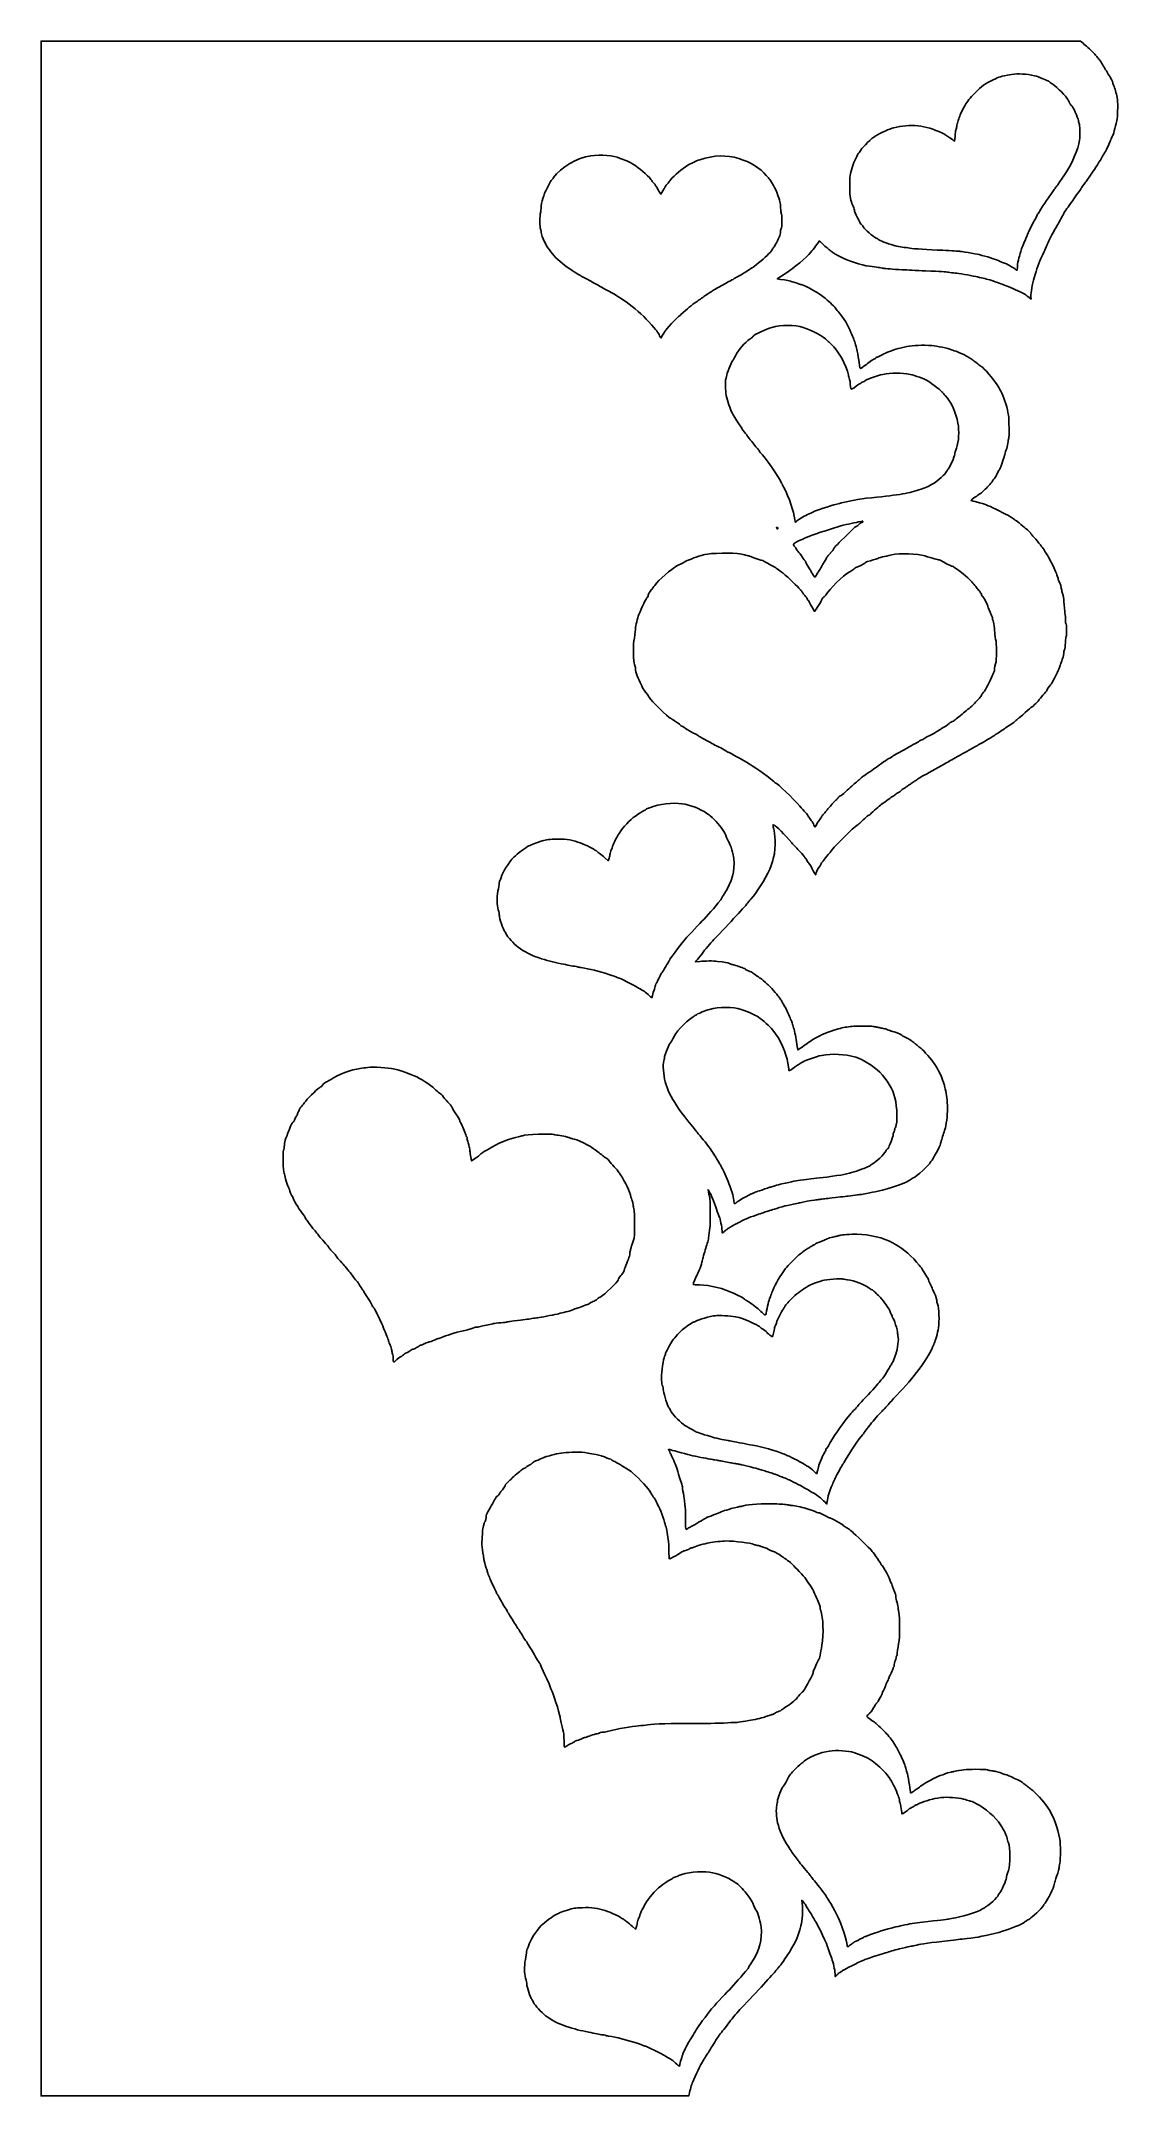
# Model space of a CAD drawing. Header units: centimetres. Extents: x -6.9 to 7, y -13.4 to 13.1.
import ezdxf

# ---------------------------------------------------------------- set-up
doc = ezdxf.new("R2010")
doc.units = ezdxf.units.CM
doc.header["$MEASUREMENT"] = 0
doc.layers.add('Layer 1', color=7, linetype='Continuous')

msp = doc.modelspace()

# ---------------------------------------------------------------- linework, layer by layer
at = {"layer": 'Layer 1'}
for points, knots in [([(-6.85422, -0.16354), (-6.85422, -0.16354), (-6.85422, 13.06563), (-6.85422, 13.06563), (-6.85422, 13.06563), (-6.85422, 13.06563), (-0.16188, 13.06563), (-0.16188, 13.06563), (-0.16188, 13.06563), (-0.16188, 13.06563), (6.53046, 13.06563), (6.53046, 13.06563), (6.53046, 13.06563), (6.53046, 13.06563), (6.56374, 13.03806), (6.56374, 13.03806), (6.56374, 13.03806), (6.59363, 13.01331), (6.65638, 12.95627), (6.70034, 12.9139), (6.70034, 12.9139), (6.70934, 12.90523), (6.72386, 12.8887), (6.73262, 12.87715), (6.73262, 12.87715), (6.74137, 12.86561), (6.75729, 12.84624), (6.76799, 12.83412), (6.76799, 12.83412), (6.77868, 12.82199), (6.7956, 12.79718), (6.80559, 12.77899), (6.80559, 12.77899), (6.81557, 12.7608), (6.83344, 12.73104), (6.8453, 12.71285), (6.8453, 12.71285), (6.85716, 12.69466), (6.87404, 12.66655), (6.8828, 12.65038), (6.8828, 12.65038), (6.89157, 12.63421), (6.9008, 12.61932), (6.90332, 12.6173), (6.90332, 12.6173), (6.91282, 12.60968), (6.94821, 12.53763), (6.94821, 12.52591), (6.94821, 12.52591), (6.94821, 12.51918), (6.95374, 12.5031), (6.9605, 12.49016), (6.9605, 12.49016), (6.97125, 12.46958), (6.99294, 12.39296), (7.00357, 12.33802), (7.00357, 12.33802), (7.01311, 12.28871), (7.01267, 12.13118), (7.00281, 12.06739), (7.00281, 12.06739), (6.99136, 11.99327), (6.96039, 11.87553), (6.94451, 11.84574), (6.94451, 11.84574), (6.93233, 11.82289), (6.91139, 11.77595), (6.88559, 11.71369), (6.88559, 11.71369), (6.87479, 11.68762), (6.85469, 11.6487), (6.84093, 11.62719), (6.84093, 11.62719), (6.82717, 11.60568), (6.81592, 11.58692), (6.81592, 11.58549), (6.81592, 11.58549), (6.81592, 11.57914), (6.73044, 11.4413), (6.69463, 11.38991), (6.69463, 11.38991), (6.67288, 11.35868), (6.6442, 11.31698), (6.6309, 11.29722), (6.6309, 11.29722), (6.6176, 11.27747), (6.60274, 11.25635), (6.59788, 11.25029), (6.59788, 11.25029), (6.57371, 11.22014), (6.53663, 11.16889), (6.53663, 11.16564), (6.53663, 11.16564), (6.53663, 11.16361), (6.51918, 11.13801), (6.49784, 11.10874), (6.49784, 11.10874), (6.4765, 11.07947), (6.44654, 11.03734), (6.43125, 11.0151), (6.43125, 11.0151), (6.41596, 10.99287), (6.38858, 10.95377), (6.3704, 10.92821), (6.3704, 10.92821), (6.35222, 10.90265), (6.33092, 10.8704), (6.32307, 10.85655), (6.32307, 10.85655), (6.31522, 10.8427), (6.30162, 10.81896), (6.29286, 10.80381), (6.29286, 10.80381), (6.28409, 10.78865), (6.26989, 10.76302), (6.26131, 10.74685), (6.26131, 10.74685), (6.24687, 10.71964), (6.21302, 10.66008), (6.18195, 10.60721), (6.18195, 10.60721), (6.16382, 10.57635), (6.1031, 10.45388), (6.10305, 10.44807), (6.10305, 10.44807), (6.10302, 10.44397), (6.06813, 10.3657), (6.03312, 10.29118), (6.03312, 10.29118), (6.00089, 10.22256), (5.96596, 10.12634), (5.93441, 10.01924), (5.93441, 10.01924), (5.90871, 9.93202), (5.89091, 9.82734), (5.89292, 9.77526), (5.89292, 9.77526), (5.89292, 9.77526), (5.89411, 9.74442), (5.89411, 9.74442), (5.89411, 9.74442), (5.89411, 9.74442), (5.86402, 9.76908), (5.86402, 9.76908), (5.86402, 9.76908), (5.81631, 9.80817), (5.75937, 9.83882), (5.65836, 9.87978), (5.65836, 9.87978), (5.62198, 9.89453), (5.57403, 9.91417), (5.5518, 9.92341), (5.5518, 9.92341), (5.51499, 9.93871), (5.47484, 9.95277), (5.36163, 9.99001), (5.36163, 9.99001), (5.33991, 9.99716), (5.30187, 10.00726), (5.27711, 10.01246), (5.27711, 10.01246), (5.25235, 10.01767), (5.20961, 10.02709), (5.18212, 10.03341), (5.18212, 10.03341), (5.10158, 10.05192), (4.96371, 10.07554), (4.91606, 10.07899), (4.91606, 10.07899), (4.89181, 10.08075), (4.85377, 10.08528), (4.83154, 10.08907), (4.83154, 10.08907), (4.7933, 10.09559), (4.74, 10.09887), (4.53388, 10.10734), (4.53388, 10.10734), (4.48538, 10.10934), (4.40931, 10.11298), (4.36485, 10.11544), (4.36485, 10.11544), (4.32038, 10.11789), (4.2625, 10.12087), (4.23623, 10.12205), (4.23623, 10.12205), (4.11088, 10.12769), (4.02351, 10.13432), (3.99002, 10.14073), (3.99002, 10.14073), (3.95625, 10.14719), (3.9101, 10.15397), (3.81363, 10.16664), (3.81363, 10.16664), (3.70526, 10.18088), (3.5397, 10.23559), (3.43145, 10.29293), (3.43145, 10.29293), (3.41124, 10.30364), (3.38494, 10.31755), (3.37299, 10.32384), (3.37299, 10.32384), (3.36105, 10.33013), (3.34758, 10.33858), (3.34307, 10.34262), (3.34307, 10.34262), (3.33855, 10.34666), (3.32271, 10.35824), (3.30787, 10.36835), (3.30787, 10.36835), (3.29303, 10.37845), (3.28087, 10.3892), (3.28084, 10.39223), (3.28084, 10.39223), (3.28081, 10.39526), (3.27781, 10.39774), (3.27417, 10.39774), (3.27417, 10.39774), (3.27053, 10.39774), (3.24535, 10.41941), (3.2182, 10.44589), (3.2182, 10.44589), (3.19106, 10.47238), (3.16831, 10.49305), (3.16763, 10.49183), (3.16763, 10.49183), (3.15392, 10.4669), (3.09164, 10.38289), (3.06066, 10.34753), (3.06066, 10.34753), (2.99748, 10.27542), (2.84693, 10.14993), (2.73096, 10.07271), (2.73096, 10.07271), (2.73096, 10.07271), (2.62579, 10.00267), (2.62579, 10.00267), (2.62579, 10.00267), (2.62579, 10.00267), (2.66849, 9.99772), (2.66849, 9.99772), (2.66849, 9.99772), (2.73842, 9.9896), (2.79811, 9.97733), (2.81924, 9.96673), (2.81924, 9.96673), (2.83016, 9.96125), (2.84603, 9.95677), (2.85452, 9.95677), (2.85452, 9.95677), (2.863, 9.95677), (2.87932, 9.95193), (2.89077, 9.946), (2.89077, 9.946), (2.90222, 9.94008), (2.92186, 9.93343), (2.93442, 9.93121), (2.93442, 9.93121), (2.98643, 9.92205), (3.18446, 9.80843), (3.24296, 9.75418), (3.24296, 9.75418), (3.25295, 9.74492), (3.28327, 9.71809), (3.31035, 9.69456), (3.31035, 9.69456), (3.33742, 9.67102), (3.36748, 9.64034), (3.37714, 9.62636), (3.37714, 9.62636), (3.3868, 9.61239), (3.40768, 9.58594), (3.42354, 9.56757), (3.42354, 9.56757), (3.47972, 9.50251), (3.54, 9.40122), (3.57507, 9.31293), (3.57507, 9.31293), (3.58772, 9.2811), (3.60245, 9.24675), (3.60782, 9.2366), (3.60782, 9.2366), (3.61318, 9.22645), (3.62294, 9.1983), (3.62949, 9.17405), (3.62949, 9.17405), (3.63605, 9.14979), (3.64602, 9.11341), (3.65166, 9.0932), (3.65166, 9.0932), (3.65729, 9.07299), (3.66765, 9.0118), (3.67469, 8.95723), (3.67469, 8.95723), (3.6882, 8.8524), (3.6944, 8.83478), (3.7102, 8.85618), (3.7102, 8.85618), (3.71543, 8.86325), (3.72204, 8.86904), (3.7249, 8.86904), (3.7249, 8.86904), (3.72972, 8.86904), (3.77965, 8.90426), (3.78791, 8.91348), (3.78791, 8.91348), (3.79846, 8.92527), (3.88167, 8.97928), (3.88928, 8.97928), (3.88928, 8.97928), (3.89416, 8.97928), (3.89815, 8.98259), (3.89815, 8.98663), (3.89815, 8.98663), (3.89815, 8.99067), (3.90297, 8.99398), (3.90885, 8.99398), (3.90885, 8.99398), (3.91474, 8.99398), (3.93686, 9.00419), (3.95801, 9.01666), (3.95801, 9.01666), (4.00042, 9.04166), (4.08297, 9.07599), (4.15295, 9.09772), (4.15295, 9.09772), (4.19504, 9.11079), (4.21304, 9.11518), (4.29686, 9.13286), (4.29686, 9.13286), (4.37199, 9.1487), (4.49939, 9.15345), (4.6184, 9.14485), (4.6184, 9.14485), (4.67996, 9.1404), (4.82467, 9.10979), (4.87196, 9.09122), (4.87196, 9.09122), (4.89217, 9.08329), (4.92194, 9.07255), (4.93811, 9.06737), (4.93811, 9.06737), (4.97382, 9.05591), (5.01413, 9.037), (5.06305, 9.00874), (5.06305, 9.00874), (5.08326, 8.99707), (5.1074, 8.98404), (5.11668, 8.97978), (5.11668, 8.97978), (5.12596, 8.97552), (5.14415, 8.96211), (5.1571, 8.94997), (5.1571, 8.94997), (5.17005, 8.93783), (5.18284, 8.92789), (5.18553, 8.92787), (5.18553, 8.92787), (5.18821, 8.92785), (5.20475, 8.9147), (5.22227, 8.89863), (5.22227, 8.89863), (5.2398, 8.88257), (5.25702, 8.86934), (5.26053, 8.86924), (5.26053, 8.86924), (5.27605, 8.86876), (5.41803, 8.7042), (5.45728, 8.6412), (5.45728, 8.6412), (5.49383, 8.58255), (5.49775, 8.57553), (5.5188, 8.53104), (5.5188, 8.53104), (5.55584, 8.45277), (5.59008, 8.33836), (5.60351, 8.248), (5.60351, 8.248), (5.61201, 8.19078), (5.61522, 7.96378), (5.6077, 7.95161), (5.6077, 7.95161), (5.60563, 7.94826), (5.60189, 7.92761), (5.59939, 7.90571), (5.59939, 7.90571), (5.59688, 7.88381), (5.58843, 7.84604), (5.5806, 7.82176), (5.5806, 7.82176), (5.57277, 7.79749), (5.5614, 7.7611), (5.55534, 7.74089), (5.55534, 7.74089), (5.52233, 7.63086), (5.49796, 7.56238), (5.48573, 7.54528), (5.48573, 7.54528), (5.47816, 7.53471), (5.46667, 7.51336), (5.46018, 7.49784), (5.46018, 7.49784), (5.4537, 7.48231), (5.43528, 7.45224), (5.41925, 7.43101), (5.41925, 7.43101), (5.40322, 7.40978), (5.39011, 7.39031), (5.39011, 7.38773), (5.39011, 7.38773), (5.39011, 7.38324), (5.31585, 7.30295), (5.29605, 7.28602), (5.29605, 7.28602), (5.2908, 7.28153), (5.28088, 7.27278), (5.274, 7.26656), (5.274, 7.26656), (5.25427, 7.24874), (5.20654, 7.21419), (5.15961, 7.18377), (5.15961, 7.18377), (5.11917, 7.15756), (5.11344, 7.14853), (5.13492, 7.14482), (5.13492, 7.14482), (5.1444, 7.14319), (5.20491, 7.1282), (5.21739, 7.12439), (5.21739, 7.12439), (5.22143, 7.12316), (5.23466, 7.11957), (5.24679, 7.11642), (5.24679, 7.11642), (5.3096, 7.10009), (5.362, 7.07805), (5.4822, 7.01738), (5.4822, 7.01738), (5.62558, 6.94502), (5.63072, 6.94215), (5.67042, 6.91223), (5.67042, 6.91223), (5.68516, 6.90111), (5.69968, 6.89201), (5.70269, 6.89201), (5.70269, 6.89201), (5.70569, 6.89201), (5.73271, 6.86969), (5.76274, 6.8424), (5.76274, 6.8424), (5.79276, 6.81512), (5.82292, 6.78949), (5.82975, 6.78545), (5.82975, 6.78545), (5.85095, 6.77291), (5.88987, 6.73562), (5.88987, 6.72786), (5.88987, 6.72786), (5.88987, 6.7238), (5.91055, 6.69872), (5.93583, 6.67212), (5.93583, 6.67212), (5.96111, 6.64552), (5.98839, 6.6143), (5.99646, 6.60273), (5.99646, 6.60273), (6.00454, 6.59117), (6.02354, 6.56643), (6.0387, 6.54775), (6.0387, 6.54775), (6.05386, 6.52907), (6.06626, 6.51102), (6.06626, 6.50765), (6.06626, 6.50765), (6.06626, 6.50427), (6.075, 6.49006), (6.08567, 6.47606), (6.08567, 6.47606), (6.11261, 6.44074), (6.1197, 6.42748), (6.18752, 6.28568), (6.18752, 6.28568), (6.22503, 6.20724), (6.23071, 6.19294), (6.22892, 6.1815), (6.22892, 6.1815), (6.22817, 6.17675), (6.23096, 6.17077), (6.23511, 6.16821), (6.23511, 6.16821), (6.23926, 6.16564), (6.24265, 6.15739), (6.24265, 6.14987), (6.24265, 6.14987), (6.24265, 6.14235), (6.24731, 6.12684), (6.253, 6.1154), (6.253, 6.1154), (6.27622, 6.06868), (6.28091, 6.05521), (6.27647, 6.04803), (6.27647, 6.04803), (6.27391, 6.04388), (6.27474, 6.03868), (6.27831, 6.03647), (6.27831, 6.03647), (6.28189, 6.03426), (6.28711, 6.01509), (6.28993, 5.99388), (6.28993, 5.99388), (6.29274, 5.97267), (6.29829, 5.95141), (6.30225, 5.94663), (6.30225, 5.94663), (6.30914, 5.93833), (6.32007, 5.84346), (6.32818, 5.7216), (6.32818, 5.7216), (6.33026, 5.69027), (6.33419, 5.66465), (6.33692, 5.66466), (6.33692, 5.66466), (6.33964, 5.66467), (6.34077, 5.64152), (6.33943, 5.61321), (6.33943, 5.61321), (6.33784, 5.5797), (6.33976, 5.56175), (6.34494, 5.56175), (6.34494, 5.56175), (6.35016, 5.56175), (6.3529, 5.53399), (6.3529, 5.4809), (6.3529, 5.4809), (6.3529, 5.43644), (6.35001, 5.40006), (6.34649, 5.40006), (6.34649, 5.40006), (6.34297, 5.40006), (6.33859, 5.3639), (6.33677, 5.31971), (6.33677, 5.31971), (6.33495, 5.27551), (6.32972, 5.23484), (6.32515, 5.22933), (6.32515, 5.22933), (6.32058, 5.22383), (6.3169, 5.21286), (6.31698, 5.20496), (6.31698, 5.20496), (6.31723, 5.18119), (6.30719, 5.12496), (6.3013, 5.1171), (6.3013, 5.1171), (6.29827, 5.11306), (6.29345, 5.09878), (6.29058, 5.08537), (6.29058, 5.08537), (6.28771, 5.07196), (6.28074, 5.05212), (6.27508, 5.04127), (6.27508, 5.04127), (6.26942, 5.03043), (6.26477, 5.01738), (6.26475, 5.01227), (6.26475, 5.01227), (6.26472, 5.00716), (6.26176, 4.99724), (6.25817, 4.99022), (6.25817, 4.99022), (6.25458, 4.9832), (6.23784, 4.94935), (6.22098, 4.91499), (6.22098, 4.91499), (6.18597, 4.84367), (6.15259, 4.78074), (6.14692, 4.77535), (6.14692, 4.77535), (6.1328, 4.76192), (6.09566, 4.70934), (6.09566, 4.70277), (6.09566, 4.70277), (6.09566, 4.69837), (6.07416, 4.67199), (6.04789, 4.64414), (6.04789, 4.64414), (6.02162, 4.61629), (6.00012, 4.5905), (6.00012, 4.58683), (6.00012, 4.58683), (6.00012, 4.57851), (5.91009, 4.48872), (5.90175, 4.48872), (5.90175, 4.48872), (5.89839, 4.48872), (5.86171, 4.4573), (5.82024, 4.4189), (5.82024, 4.4189), (5.77877, 4.38049), (5.74171, 4.34907), (5.73789, 4.34907), (5.73789, 4.34907), (5.73406, 4.34907), (5.72122, 4.33878), (5.70935, 4.3262), (5.70935, 4.3262), (5.69116, 4.30693), (5.62031, 4.25493), (5.57516, 4.22772), (5.57516, 4.22772), (5.56837, 4.22362), (5.53855, 4.20378), (5.50889, 4.18362), (5.50889, 4.18362), (5.47923, 4.16346), (5.44948, 4.14365), (5.44278, 4.13961), (5.44278, 4.13961), (5.43607, 4.13557), (5.419, 4.12385), (5.40483, 4.11357), (5.40483, 4.11357), (5.39067, 4.10328), (5.37081, 4.09075), (5.36071, 4.08571), (5.36071, 4.08571), (5.3506, 4.08068), (5.33572, 4.07244), (5.32763, 4.06741), (5.32763, 4.06741), (5.31955, 4.06238), (5.29855, 4.05011), (5.28096, 4.04014), (5.28096, 4.04014), (5.26338, 4.03017), (5.23361, 4.01307), (5.21481, 4.00214), (5.21481, 4.00214), (5.19602, 3.9912), (5.16576, 3.97466), (5.14757, 3.96539), (5.14757, 3.96539), (5.12938, 3.95611), (5.10458, 3.94179), (5.09245, 3.93357), (5.09245, 3.93357), (5.08032, 3.92534), (5.05458, 3.91046), (5.03524, 3.9005), (5.03524, 3.9005), (4.99481, 3.87966), (4.97713, 3.86995), (4.91606, 3.83499), (4.91606, 3.83499), (4.89181, 3.82111), (4.85663, 3.80129), (4.83788, 3.79094), (4.83788, 3.79094), (4.81913, 3.7806), (4.78637, 3.76221), (4.76507, 3.75009), (4.76507, 3.75009), (4.69426, 3.70978), (4.5426, 3.62558), (4.4936, 3.59939), (4.4936, 3.59939), (4.47466, 3.58927), (4.44726, 3.57191), (4.43271, 3.56081), (4.43271, 3.56081), (4.41816, 3.54971), (4.40389, 3.54063), (4.401, 3.54063), (4.401, 3.54063), (4.39812, 3.54063), (4.38163, 3.52905), (4.36437, 3.5149), (4.36437, 3.5149), (4.3471, 3.50075), (4.3307, 3.48918), (4.32792, 3.48918), (4.32792, 3.48918), (4.32514, 3.48918), (4.31034, 3.47926), (4.29502, 3.46713), (4.29502, 3.46713), (4.27971, 3.455), (4.26495, 3.44508), (4.26221, 3.44508), (4.26221, 3.44508), (4.25948, 3.44508), (4.24155, 3.43185), (4.22237, 3.41568), (4.22237, 3.41568), (4.2032, 3.39951), (4.18489, 3.38629), (4.18169, 3.38629), (4.18169, 3.38629), (4.17849, 3.38629), (4.16335, 3.37636), (4.14803, 3.36424), (4.14803, 3.36424), (4.13272, 3.35211), (4.11809, 3.34219), (4.11552, 3.34219), (4.11552, 3.34219), (4.11296, 3.34219), (4.09458, 3.32979), (4.07469, 3.31463), (4.07469, 3.31463), (4.03264, 3.28257), (3.98188, 3.24614), (3.96461, 3.23562), (3.96461, 3.23562), (3.94895, 3.22607), (3.84893, 3.1376), (3.82959, 3.11619), (3.82959, 3.11619), (3.82137, 3.10709), (3.81144, 3.09965), (3.8075, 3.09965), (3.8075, 3.09965), (3.80077, 3.09965), (3.75601, 3.06068), (3.68831, 2.99587), (3.68831, 2.99587), (3.67193, 2.98019), (3.65572, 2.96736), (3.65227, 2.96736), (3.65227, 2.96736), (3.63357, 2.96736), (3.31019, 2.64421), (3.31019, 2.62552), (3.31019, 2.62552), (3.31019, 2.62286), (3.29034, 2.59835), (3.26609, 2.57107), (3.26609, 2.57107), (3.24184, 2.54378), (3.22199, 2.5175), (3.22199, 2.51266), (3.22199, 2.51266), (3.22199, 2.50783), (3.21736, 2.5021), (3.21169, 2.49993), (3.21169, 2.49993), (3.20603, 2.49775), (3.19936, 2.49042), (3.19688, 2.48362), (3.19688, 2.48362), (3.19143, 2.46873), (3.17667, 2.44345), (3.16545, 2.42979), (3.16545, 2.42979), (3.14684, 2.40714), (3.12014, 2.34849), (3.12394, 2.33859), (3.12394, 2.33859), (3.12618, 2.33274), (3.12519, 2.32809), (3.12172, 2.32825), (3.12172, 2.32825), (3.11826, 2.32841), (3.10406, 2.35239), (3.09017, 2.38153), (3.09017, 2.38153), (3.06832, 2.42737), (3.04332, 2.46987), (3.0309, 2.48229), (3.0309, 2.48229), (3.02363, 2.48956), (3.00835, 2.51561), (3.00424, 2.52772), (3.00424, 2.52772), (3.00194, 2.53451), (2.99542, 2.54185), (2.98976, 2.54402), (2.98976, 2.54402), (2.98409, 2.5462), (2.97946, 2.55188), (2.97946, 2.55664), (2.97946, 2.55664), (2.97946, 2.56141), (2.95217, 2.59409), (2.91882, 2.62927), (2.91882, 2.62927), (2.88548, 2.66444), (2.83835, 2.71544), (2.81409, 2.7426), (2.81409, 2.7426), (2.72479, 2.84259), (2.6079, 2.96097), (2.5893, 2.97025), (2.5893, 2.97025), (2.57133, 2.97921), (2.57027, 2.97876), (2.57201, 2.96291), (2.57201, 2.96291), (2.57303, 2.95362), (2.57732, 2.93511), (2.58154, 2.92178), (2.58154, 2.92178), (2.58893, 2.89845), (2.59635, 2.83838), (2.60042, 2.76892), (2.60042, 2.76892), (2.60237, 2.73569), (2.59364, 2.61839), (2.58684, 2.58644), (2.58684, 2.58644), (2.57589, 2.53497), (2.54513, 2.43642), (2.52908, 2.40145), (2.52908, 2.40145), (2.46942, 2.27134), (2.35449, 2.08931), (2.28729, 2.01848), (2.28729, 2.01848), (2.28195, 2.01285), (2.26838, 1.99593), (2.25714, 1.98088), (2.25714, 1.98088), (2.22338, 1.93567), (2.01163, 1.70619), (1.80952, 1.49578), (1.80952, 1.49578), (1.76355, 1.44791), (1.69939, 1.37177), (1.65302, 1.31004), (1.65302, 1.31004), (1.6257, 1.27366), (1.59646, 1.23637), (1.58806, 1.22717), (1.58806, 1.22717), (1.58806, 1.22717), (1.57278, 1.21045), (1.57278, 1.21045), (1.57278, 1.21045), (1.57278, 1.21045), (1.62752, 1.21583), (1.62752, 1.21583), (1.62752, 1.21583), (1.69628, 1.22258), (1.80109, 1.22269), (1.85865, 1.21606), (1.85865, 1.21606), (1.94581, 1.20603), (1.99339, 1.1973), (2.01033, 1.18824), (2.01033, 1.18824), (2.0198, 1.18316), (2.0342, 1.17817), (2.04232, 1.17715), (2.04232, 1.17715), (2.05044, 1.17612), (2.07363, 1.16959), (2.09384, 1.16262), (2.09384, 1.16262), (2.11405, 1.15566), (2.1496, 1.14341), (2.17285, 1.1354), (2.17285, 1.1354), (2.19609, 1.12739), (2.21511, 1.11854), (2.21511, 1.11573), (2.21511, 1.11573), (2.21511, 1.11293), (2.23412, 1.10284), (2.25737, 1.0933), (2.25737, 1.0933), (2.28061, 1.08377), (2.30128, 1.07407), (2.3033, 1.07174), (2.3033, 1.07174), (2.30532, 1.06941), (2.32682, 1.05428), (2.35107, 1.03811), (2.35107, 1.03811), (2.37533, 1.02194), (2.39627, 1.00623), (2.39762, 1.0032), (2.39762, 1.0032), (2.39897, 1.00017), (2.40313, 0.99769), (2.40687, 0.99769), (2.40687, 0.99769), (2.41303, 0.99769), (2.4273, 0.98622), (2.47547, 0.94256), (2.47547, 0.94256), (2.48439, 0.93448), (2.5054, 0.91558), (2.52216, 0.90057), (2.52216, 0.90057), (2.53892, 0.88556), (2.57342, 0.848), (2.59884, 0.81709), (2.59884, 0.81709), (2.65897, 0.74398), (2.66546, 0.73521), (2.68631, 0.69886), (2.68631, 0.69886), (2.69596, 0.68204), (2.71465, 0.64976), (2.72784, 0.62712), (2.72784, 0.62712), (2.74104, 0.60448), (2.762, 0.56036), (2.77442, 0.52907), (2.77442, 0.52907), (2.78684, 0.49779), (2.79943, 0.46889), (2.80239, 0.46484), (2.80239, 0.46484), (2.80535, 0.4608), (2.81215, 0.44261), (2.8175, 0.42442), (2.8175, 0.42442), (2.82286, 0.40623), (2.83132, 0.37812), (2.83631, 0.36195), (2.83631, 0.36195), (2.85152, 0.31267), (2.86874, 0.22618), (2.87874, 0.14881), (2.87874, 0.14881), (2.88396, 0.10839), (2.89015, 0.07532), (2.8925, 0.07532), (2.8925, 0.07532), (2.89484, 0.07532), (2.93273, 0.10209), (2.9767, 0.13482), (2.9767, 0.13482), (3.02066, 0.16754), (3.08309, 0.20852), (3.11542, 0.22588), (3.11542, 0.22588), (3.14776, 0.24324), (3.17753, 0.25978), (3.18157, 0.26265), (3.18157, 0.26265), (3.20242, 0.27743), (3.35567, 0.33418), (3.40941, 0.34703), (3.40941, 0.34703), (3.4799, 0.36389), (3.52926, 0.37263), (3.58492, 0.37812), (3.58492, 0.37812), (3.64216, 0.38376), (3.82254, 0.38334), (3.85773, 0.37748), (3.85773, 0.37748), (3.86985, 0.37546), (3.89135, 0.37187), (3.9055, 0.36951), (3.9055, 0.36951), (3.91965, 0.36715), (3.93949, 0.36317), (3.9496, 0.36068), (3.9496, 0.36068), (3.97117, 0.35536), (3.98336, 0.35292), (4.00839, 0.3489), (4.00839, 0.3489), (4.0185, 0.34728), (4.0429, 0.3388), (4.06261, 0.33006), (4.06261, 0.33006), (4.08233, 0.32133), (4.10392, 0.31418), (4.1106, 0.31418), (4.1106, 0.31418), (4.1253, 0.31418), (4.21583, 0.27661), (4.23052, 0.26442), (4.23052, 0.26442), (4.2363, 0.25962), (4.25235, 0.25044), (4.26619, 0.24401), (4.26619, 0.24401), (4.30293, 0.22694), (4.33492, 0.20966), (4.33912, 0.2046), (4.33912, 0.2046), (4.34114, 0.20217), (4.35603, 0.19045), (4.3722, 0.17856), (4.3722, 0.17856), (4.38836, 0.16667), (4.40325, 0.15509), (4.40527, 0.15284), (4.40527, 0.15284), (4.40729, 0.15058), (4.42217, 0.13888), (4.43834, 0.12685), (4.43834, 0.12685), (4.45451, 0.11481), (4.47382, 0.09995), (4.48125, 0.09382), (4.48125, 0.09382), (4.50005, 0.07831), (4.62607, -0.06614), (4.64788, -0.09717), (4.64788, -0.09717), (4.69278, -0.16106), (4.76121, -0.30638), (4.77604, -0.36933), (4.77604, -0.36933), (4.77747, -0.37539), (4.78362, -0.4002), (4.78971, -0.42445), (4.78971, -0.42445), (4.81068, -0.508), (4.81782, -0.57117), (4.81792, -0.6744), (4.81792, -0.6744), (4.81803, -0.77686), (4.80347, -0.8952), (4.78401, -0.94994), (4.78401, -0.94994), (4.77899, -0.96409), (4.76908, -0.99551), (4.76201, -1.01976), (4.76201, -1.01976), (4.75493, -1.04402), (4.74453, -1.0772), (4.7389, -1.0935), (4.7389, -1.0935), (4.73326, -1.10981), (4.72858, -1.128), (4.7285, -1.13393), (4.7285, -1.13393), (4.72817, -1.15795), (4.6354, -1.3287), (4.60556, -1.3602), (4.60556, -1.3602), (4.6005, -1.36554), (4.59636, -1.37248), (4.59636, -1.37561), (4.59636, -1.37561), (4.59636, -1.39527), (4.41432, -1.55852), (4.37587, -1.57334), (4.37587, -1.57334), (4.36981, -1.57567), (4.35912, -1.58271), (4.35211, -1.58898), (4.35211, -1.58898), (4.30889, -1.62766), (4.06371, -1.71604), (3.92272, -1.74376), (3.92272, -1.74376), (3.87889, -1.75238), (3.82153, -1.76409), (3.79526, -1.76978), (3.79526, -1.76978), (3.76898, -1.77548), (3.73343, -1.78186), (3.71625, -1.78396), (3.71625, -1.78396), (3.69907, -1.78607), (3.67096, -1.78957), (3.65378, -1.79174), (3.65378, -1.79174), (3.61987, -1.79602), (3.58305, -1.80058), (3.53986, -1.80585), (3.53986, -1.80585), (3.5247, -1.80769), (3.47923, -1.81282), (3.4388, -1.81725), (3.4388, -1.81725), (3.34378, -1.82765), (3.30349, -1.83234), (3.28079, -1.83562), (3.28079, -1.83562), (3.27068, -1.83709), (3.24422, -1.84037), (3.22199, -1.84291), (3.22199, -1.84291), (3.19976, -1.84545), (3.1733, -1.84876), (3.1632, -1.85026), (3.1632, -1.85026), (3.15309, -1.85176), (3.12663, -1.85507), (3.1044, -1.85761), (3.1044, -1.85761), (3.04879, -1.86397), (3.02704, -1.86768), (2.9747, -1.87973), (2.9747, -1.87973), (2.94985, -1.88544), (2.92173, -1.89169), (2.91223, -1.89361), (2.91223, -1.89361), (2.89475, -1.89713), (2.88479, -1.89924), (2.75897, -1.92616), (2.75897, -1.92616), (2.72057, -1.93438), (2.65773, -1.95149), (2.61933, -1.96419), (2.61933, -1.96419), (2.58093, -1.97689), (2.5462, -1.98812), (2.54216, -1.98915), (2.54216, -1.98915), (2.51181, -1.9969), (2.46617, -2.011), (2.45397, -2.0164), (2.45397, -2.0164), (2.44588, -2.01997), (2.41446, -2.03094), (2.38415, -2.04076), (2.38415, -2.04076), (2.30416, -2.06668), (2.19114, -2.11112), (2.17836, -2.12169), (2.17836, -2.12169), (2.1723, -2.1267), (2.15576, -2.13529), (2.14161, -2.14078), (2.14161, -2.14078), (2.12746, -2.14627), (2.11423, -2.1526), (2.11221, -2.15485), (2.11221, -2.15485), (2.11019, -2.1571), (2.092, -2.16718), (2.07179, -2.17724), (2.07179, -2.17724), (2.05158, -2.18731), (2.02863, -2.20136), (2.02079, -2.20848), (2.02079, -2.20848), (2.01296, -2.21559), (2.00221, -2.22141), (1.99691, -2.22141), (1.99691, -2.22141), (1.99161, -2.22141), (1.98727, -2.22472), (1.98727, -2.22876), (1.98727, -2.22876), (1.98727, -2.2328), (1.98352, -2.23611), (1.97895, -2.23611), (1.97895, -2.23611), (1.97437, -2.23611), (1.96524, -2.2419), (1.95867, -2.24897), (1.95867, -2.24897), (1.9521, -2.25605), (1.93993, -2.26758), (1.93162, -2.2746), (1.93162, -2.2746), (1.91672, -2.28718), (1.91649, -2.28687), (1.91503, -2.25255), (1.91503, -2.25255), (1.91299, -2.20462), (1.89189, -2.09698), (1.87988, -2.07326), (1.87988, -2.07326), (1.87445, -2.06251), (1.85793, -2.01786), (1.84318, -1.97404), (1.84318, -1.97404), (1.81014, -1.87587), (1.77107, -1.78017), (1.75125, -1.74887), (1.75125, -1.74887), (1.75125, -1.74887), (1.73632, -1.72532), (1.73632, -1.72532), (1.73632, -1.72532), (1.73632, -1.72532), (1.74068, -1.74737), (1.74068, -1.74737), (1.74068, -1.74737), (1.74307, -1.75949), (1.74637, -1.78007), (1.748, -1.79309), (1.748, -1.79309), (1.74963, -1.80612), (1.75314, -1.8203), (1.75581, -1.82461), (1.75581, -1.82461), (1.76363, -1.83727), (1.76643, -2.16985), (1.75908, -2.21406), (1.75908, -2.21406), (1.75266, -2.25271), (1.74611, -2.30257), (1.74121, -2.35003), (1.74121, -2.35003), (1.73996, -2.36216), (1.73223, -2.39192), (1.72403, -2.41617), (1.72403, -2.41617), (1.70932, -2.45966), (1.68834, -2.53163), (1.67152, -2.59624), (1.67152, -2.59624), (1.66678, -2.61443), (1.65942, -2.64254), (1.65515, -2.65871), (1.65515, -2.65871), (1.64015, -2.71555), (1.60328, -2.81313), (1.59397, -2.82066), (1.59397, -2.82066), (1.58166, -2.8306), (1.53892, -2.94078), (1.54573, -2.94499), (1.54573, -2.94499), (1.54862, -2.94677), (1.58339, -2.94884), (1.623, -2.94958), (1.623, -2.94958), (1.7645, -2.95221), (1.93747, -2.99571), (2.07309, -3.06275), (2.07309, -3.06275), (2.11827, -3.08508), (2.15727, -3.10336), (2.15975, -3.10336), (2.15975, -3.10336), (2.16612, -3.10336), (2.21093, -3.13529), (2.21388, -3.14194), (2.21388, -3.14194), (2.21523, -3.14497), (2.21938, -3.14745), (2.2231, -3.14745), (2.2231, -3.14745), (2.2333, -3.14745), (2.32444, -3.21188), (2.36255, -3.24603), (2.36255, -3.24603), (2.38099, -3.26255), (2.41167, -3.29013), (2.43073, -3.30731), (2.43073, -3.30731), (2.44979, -3.32449), (2.46823, -3.33854), (2.4717, -3.33854), (2.4717, -3.33854), (2.47518, -3.33854), (2.47973, -3.32945), (2.48182, -3.31833), (2.48182, -3.31833), (2.49886, -3.22773), (2.5189, -3.14565), (2.53085, -3.11751), (2.53085, -3.11751), (2.53871, -3.09902), (2.55065, -3.0676), (2.5574, -3.04769), (2.5574, -3.04769), (2.57931, -2.983), (2.6535, -2.84578), (2.69618, -2.791), (2.69618, -2.791), (2.70877, -2.77483), (2.72535, -2.75168), (2.73301, -2.73955), (2.73301, -2.73955), (2.75054, -2.71182), (2.88509, -2.57767), (2.92434, -2.54881), (2.92434, -2.54881), (2.94051, -2.53692), (2.95539, -2.52515), (2.95741, -2.52265), (2.95741, -2.52265), (2.96533, -2.51284), (3.03033, -2.4713), (3.03774, -2.4713), (3.03774, -2.4713), (3.04207, -2.4713), (3.0456, -2.46835), (3.0456, -2.46474), (3.0456, -2.46474), (3.0456, -2.46114), (3.05387, -2.45612), (3.06398, -2.45358), (3.06398, -2.45358), (3.07408, -2.45104), (3.08235, -2.44572), (3.08235, -2.44176), (3.08235, -2.44176), (3.08235, -2.43779), (3.08897, -2.43455), (3.09705, -2.43455), (3.09705, -2.43455), (3.10513, -2.43455), (3.11178, -2.43207), (3.11181, -2.42904), (3.11181, -2.42904), (3.11188, -2.4221), (3.14078, -2.40794), (3.19179, -2.38987), (3.19179, -2.38987), (3.21359, -2.38215), (3.23508, -2.37294), (3.23957, -2.36942), (3.23957, -2.36942), (3.25231, -2.3594), (3.34381, -2.33084), (3.37139, -2.32828), (3.37139, -2.32828), (3.38506, -2.32701), (3.40251, -2.32273), (3.41017, -2.31877), (3.41017, -2.31877), (3.42894, -2.30908), (3.47894, -2.30343), (3.59314, -2.29811), (3.59314, -2.29811), (3.74961, -2.29081), (3.93287, -2.32483), (4.07086, -2.38678), (4.07086, -2.38678), (4.09512, -2.39767), (4.11662, -2.40874), (4.11864, -2.41138), (4.11864, -2.41138), (4.12066, -2.41402), (4.13719, -2.42416), (4.15538, -2.43392), (4.15538, -2.43392), (4.25308, -2.48632), (4.36664, -2.58542), (4.45569, -2.69596), (4.45569, -2.69596), (4.48236, -2.72906), (4.55226, -2.83771), (4.55226, -2.84606), (4.55226, -2.84606), (4.55226, -2.85013), (4.5555, -2.85347), (4.55947, -2.85347), (4.55947, -2.85347), (4.56343, -2.85347), (4.56883, -2.86257), (4.57147, -2.87368), (4.57147, -2.87368), (4.57411, -2.8848), (4.58446, -2.91208), (4.59448, -2.93432), (4.59448, -2.93432), (4.6045, -2.95655), (4.6192, -2.98962), (4.62714, -3.00781), (4.62714, -3.00781), (4.63509, -3.026), (4.64586, -3.04915), (4.65108, -3.05926), (4.65108, -3.05926), (4.66544, -3.08703), (4.68657, -3.15523), (4.68218, -3.15962), (4.68218, -3.15962), (4.68006, -3.16174), (4.68343, -3.17724), (4.68968, -3.19405), (4.68968, -3.19405), (4.70965, -3.24783), (4.71657, -3.41815), (4.70215, -3.50077), (4.70215, -3.50077), (4.6888, -3.57721), (4.66483, -3.66699), (4.64841, -3.70206), (4.64841, -3.70206), (4.64076, -3.71839), (4.62783, -3.7473), (4.61967, -3.76632), (4.61967, -3.76632), (4.55888, -3.90794), (4.37939, -4.14722), (4.16641, -4.37056), (4.16641, -4.37056), (4.15024, -4.38751), (4.10559, -4.43571), (4.06719, -4.47767), (4.06719, -4.47767), (4.02879, -4.51963), (3.98579, -4.56616), (3.97165, -4.58107), (3.97165, -4.58107), (3.8879, -4.66936), (3.86562, -4.69503), (3.79671, -4.78273), (3.79671, -4.78273), (3.79354, -4.78677), (3.77643, -4.80992), (3.7587, -4.83417), (3.7587, -4.83417), (3.74097, -4.85843), (3.72458, -4.87992), (3.72227, -4.88194), (3.72227, -4.88194), (3.69045, -4.90987), (3.54637, -5.12469), (3.49308, -5.2237), (3.49308, -5.2237), (3.48437, -5.23987), (3.47507, -5.25475), (3.47241, -5.25677), (3.47241, -5.25677), (3.46542, -5.26207), (3.38788, -5.40209), (3.3727, -5.43683), (3.3727, -5.43683), (3.36563, -5.453), (3.35237, -5.48277), (3.34323, -5.50298), (3.34323, -5.50298), (3.33409, -5.52319), (3.3212, -5.55296), (3.31459, -5.56913), (3.31459, -5.56913), (3.29701, -5.61216), (3.26629, -5.7276), (3.26618, -5.75103), (3.26618, -5.75103), (3.26618, -5.75103), (3.26609, -5.77125), (3.26609, -5.77125), (3.26609, -5.77125), (3.26609, -5.77125), (3.23853, -5.74333), (3.23853, -5.74333), (3.23853, -5.74333), (3.20559, -5.70996), (3.10571, -5.6316), (3.09612, -5.6316), (3.09612, -5.6316), (3.09239, -5.6316), (3.06839, -5.61837), (3.04279, -5.6022), (3.04279, -5.6022), (3.01719, -5.58603), (2.99361, -5.5728), (2.99038, -5.5728), (2.99038, -5.5728), (2.98716, -5.5728), (2.97429, -5.56509), (2.96178, -5.55567), (2.96178, -5.55567), (2.94927, -5.54625), (2.90596, -5.52273), (2.86554, -5.50341), (2.86554, -5.50341), (2.82512, -5.48408), (2.77882, -5.46172), (2.76265, -5.45372), (2.76265, -5.45372), (2.74648, -5.44572), (2.71837, -5.43419), (2.70018, -5.42809), (2.70018, -5.42809), (2.68199, -5.42199), (2.65553, -5.41203), (2.64138, -5.40596), (2.64138, -5.40596), (2.62723, -5.39988), (2.60904, -5.39207), (2.60096, -5.3886), (2.60096, -5.3886), (2.59287, -5.38512), (2.56807, -5.37691), (2.54584, -5.37034), (2.54584, -5.37034), (2.5236, -5.36377), (2.48722, -5.35227), (2.46499, -5.34477), (2.46499, -5.34477), (2.42542, -5.33143), (2.35088, -5.30993), (2.32167, -5.30343), (2.32167, -5.30343), (2.31359, -5.30163), (2.30201, -5.29891), (2.29595, -5.29739), (2.29595, -5.29739), (2.26889, -5.29059), (2.18076, -5.26985), (2.16858, -5.26742), (2.16858, -5.26742), (2.16119, -5.26595), (2.14961, -5.26314), (2.14286, -5.26118), (2.14286, -5.26118), (2.13611, -5.25923), (2.11736, -5.25577), (2.10119, -5.2535), (2.10119, -5.2535), (2.08502, -5.25123), (2.05691, -5.24629), (2.03872, -5.24253), (2.03872, -5.24253), (2.02053, -5.23876), (1.98415, -5.23183), (1.95787, -5.22713), (1.95787, -5.22713), (1.9316, -5.22243), (1.90349, -5.21726), (1.8954, -5.21564), (1.8954, -5.21564), (1.88732, -5.21402), (1.86582, -5.21068), (1.84763, -5.20822), (1.84763, -5.20822), (1.82944, -5.20576), (1.81283, -5.20272), (1.81073, -5.20147), (1.81073, -5.20147), (1.80862, -5.20021), (1.79208, -5.19712), (1.77398, -5.19459), (1.77398, -5.19459), (1.73836, -5.18961), (1.62723, -5.1682), (1.53895, -5.14931), (1.53895, -5.14931), (1.50863, -5.14282), (1.44249, -5.12599), (1.39196, -5.11191), (1.39196, -5.11191), (1.25142, -5.07275), (1.22687, -5.06663), (1.22354, -5.06996), (1.22354, -5.06996), (1.22185, -5.07165), (1.22396, -5.07303), (1.22822, -5.07303), (1.22822, -5.07303), (1.23249, -5.07303), (1.23815, -5.08461), (1.24081, -5.09876), (1.24081, -5.09876), (1.24346, -5.1129), (1.24879, -5.12448), (1.25265, -5.12448), (1.25265, -5.12448), (1.25651, -5.12448), (1.25967, -5.12842), (1.25967, -5.13323), (1.25967, -5.13323), (1.25967, -5.13804), (1.26927, -5.16201), (1.28101, -5.18651), (1.28101, -5.18651), (1.31786, -5.26339), (1.3239, -5.27981), (1.35541, -5.38906), (1.35541, -5.38906), (1.37232, -5.44767), (1.38872, -5.49894), (1.39186, -5.50298), (1.39186, -5.50298), (1.395, -5.50702), (1.39929, -5.5219), (1.40141, -5.53605), (1.40141, -5.53605), (1.40352, -5.5502), (1.41066, -5.59485), (1.41727, -5.63527), (1.41727, -5.63527), (1.42388, -5.67569), (1.43083, -5.72696), (1.43272, -5.74919), (1.43272, -5.74919), (1.43462, -5.77142), (1.43777, -5.79396), (1.43973, -5.79927), (1.43973, -5.79927), (1.4417, -5.80458), (1.44359, -5.87136), (1.44393, -5.94767), (1.44393, -5.94767), (1.44443, -6.05807), (1.44669, -6.0882), (1.455, -6.0951), (1.455, -6.0951), (1.46124, -6.10027), (1.46545, -6.10077), (1.46545, -6.09633), (1.46545, -6.09633), (1.46545, -6.09223), (1.47951, -6.08195), (1.49669, -6.07346), (1.49669, -6.07346), (1.53504, -6.05452), (1.58749, -6.02405), (1.61358, -6.00555), (1.61358, -6.00555), (1.62431, -5.99795), (1.63557, -5.99172), (1.63861, -5.99172), (1.63861, -5.99172), (1.64165, -5.99172), (1.65497, -5.98346), (1.66822, -5.97335), (1.66822, -5.97335), (1.68147, -5.96324), (1.69749, -5.95498), (1.70382, -5.95498), (1.70382, -5.95498), (1.71016, -5.95498), (1.71534, -5.95167), (1.71534, -5.94763), (1.71534, -5.94763), (1.71534, -5.94358), (1.7204, -5.94028), (1.72658, -5.94028), (1.72658, -5.94028), (1.7362, -5.94028), (1.79314, -5.91896), (1.84395, -5.89633), (1.84395, -5.89633), (1.90263, -5.8702), (1.93923, -5.85759), (2.03471, -5.83062), (2.03471, -5.83062), (2.09442, -5.81376), (2.14703, -5.80132), (2.15163, -5.80298), (2.15163, -5.80298), (2.15622, -5.80464), (2.16529, -5.80328), (2.17178, -5.79995), (2.17178, -5.79995), (2.20835, -5.78121), (2.3747, -5.76724), (2.53849, -5.76915), (2.53849, -5.76915), (2.66705, -5.77065), (2.70341, -5.77281), (2.7553, -5.78203), (2.7553, -5.78203), (2.76742, -5.78419), (2.78892, -5.78722), (2.80307, -5.78877), (2.80307, -5.78877), (2.86029, -5.79506), (2.93049, -5.80987), (2.99783, -5.82986), (2.99783, -5.82986), (3.04907, -5.84507), (3.11688, -5.86892), (3.13629, -5.87854), (3.13629, -5.87854), (3.14776, -5.88424), (3.15981, -5.88725), (3.16305, -5.88524), (3.16305, -5.88524), (3.1663, -5.88324), (3.1966, -5.89695), (3.23039, -5.91572), (3.23039, -5.91572), (3.26417, -5.93449), (3.29677, -5.94986), (3.30284, -5.94987), (3.30284, -5.94987), (3.31727, -5.94991), (3.46452, -6.03324), (3.48078, -6.05058), (3.48078, -6.05058), (3.48769, -6.05796), (3.51002, -6.07306), (3.53039, -6.08415), (3.53039, -6.08415), (3.55076, -6.09523), (3.56742, -6.10681), (3.56742, -6.10989), (3.56742, -6.10989), (3.56742, -6.11296), (3.57913, -6.12271), (3.59345, -6.13155), (3.59345, -6.13155), (3.61678, -6.14597), (3.81336, -6.33733), (3.85055, -6.38183), (3.85055, -6.38183), (3.87384, -6.40969), (3.9643, -6.54377), (3.9643, -6.55043), (3.9643, -6.55043), (3.9643, -6.55372), (3.96697, -6.55752), (3.97024, -6.55886), (3.97024, -6.55886), (3.98576, -6.56527), (4.08189, -6.73879), (4.08189, -6.76042), (4.08189, -6.76042), (4.08189, -6.76421), (4.08806, -6.77884), (4.09561, -6.79293), (4.09561, -6.79293), (4.10315, -6.80702), (4.1118, -6.83012), (4.11483, -6.84427), (4.11483, -6.84427), (4.11786, -6.85842), (4.12468, -6.87826), (4.12999, -6.88837), (4.12999, -6.88837), (4.14365, -6.91434), (4.15583, -6.9552), (4.15184, -6.96165), (4.15184, -6.96165), (4.14999, -6.96465), (4.15506, -6.9899), (4.16312, -7.01777), (4.16312, -7.01777), (4.17118, -7.04563), (4.17952, -7.08166), (4.18166, -7.09783), (4.18166, -7.09783), (4.18381, -7.114), (4.18684, -7.1355), (4.18841, -7.1456), (4.18841, -7.1456), (4.20733, -7.26761), (4.20714, -7.47239), (4.18802, -7.57187), (4.18802, -7.57187), (4.17862, -7.62075), (4.16973, -7.68809), (4.16934, -7.71321), (4.16934, -7.71321), (4.16923, -7.7202), (4.16605, -7.72784), (4.16227, -7.73018), (4.16227, -7.73018), (4.15848, -7.73252), (4.15538, -7.74255), (4.15538, -7.75247), (4.15538, -7.75247), (4.15538, -7.76239), (4.15228, -7.77625), (4.14848, -7.78327), (4.14848, -7.78327), (4.13917, -7.80048), (4.13065, -7.83734), (4.13252, -7.85234), (4.13252, -7.85234), (4.13335, -7.85906), (4.13057, -7.8667), (4.12634, -7.86931), (4.12634, -7.86931), (4.1221, -7.87193), (4.11864, -7.88076), (4.11864, -7.88894), (4.11864, -7.88894), (4.11864, -7.89712), (4.10706, -7.92356), (4.09291, -7.9477), (4.09291, -7.9477), (4.07876, -7.97183), (4.06719, -7.99693), (4.06719, -8.00346), (4.06719, -8.00346), (4.06719, -8.00999), (4.05727, -8.03291), (4.04514, -8.0544), (4.04514, -8.0544), (4.03301, -8.07589), (4.02309, -8.09853), (4.02309, -8.10472), (4.02309, -8.10472), (4.02309, -8.1109), (4.01317, -8.13354), (4.00104, -8.15503), (4.00104, -8.15503), (3.98892, -8.17652), (3.97899, -8.19916), (3.97899, -8.20535), (3.97899, -8.20535), (3.97899, -8.22116), (3.92235, -8.32291), (3.90613, -8.33623), (3.90613, -8.33623), (3.89875, -8.34229), (3.88027, -8.36985), (3.86506, -8.39746), (3.86506, -8.39746), (3.84986, -8.42508), (3.83302, -8.44936), (3.82764, -8.45143), (3.82764, -8.45143), (3.82226, -8.45349), (3.81586, -8.46149), (3.81341, -8.4692), (3.81341, -8.4692), (3.81097, -8.47691), (3.80458, -8.48322), (3.79922, -8.48322), (3.79922, -8.48322), (3.79137, -8.48322), (3.78056, -8.49796), (3.78056, -8.50866), (3.78056, -8.50866), (3.78056, -8.51218), (3.86034, -8.57141), (3.86508, -8.57141), (3.86508, -8.57141), (3.86745, -8.57141), (3.87805, -8.57944), (3.88864, -8.58926), (3.88864, -8.58926), (3.89922, -8.59907), (3.9299, -8.62636), (3.95681, -8.64989), (3.95681, -8.64989), (3.98372, -8.67342), (4.01873, -8.70892), (4.03462, -8.72877), (4.03462, -8.72877), (4.05051, -8.74862), (4.07674, -8.7806), (4.09291, -8.79983), (4.09291, -8.79983), (4.10908, -8.81906), (4.12888, -8.84747), (4.1369, -8.86296), (4.1369, -8.86296), (4.14492, -8.87844), (4.16183, -8.90765), (4.17447, -8.92786), (4.17447, -8.92786), (4.18711, -8.94808), (4.20819, -8.98942), (4.22132, -9.01973), (4.22132, -9.01973), (4.23444, -9.05005), (4.25059, -9.08643), (4.25719, -9.10058), (4.25719, -9.10058), (4.26379, -9.11473), (4.26944, -9.12796), (4.26976, -9.12998), (4.26976, -9.12998), (4.27094, -9.13766), (4.28859, -9.2017), (4.30215, -9.24757), (4.30215, -9.24757), (4.30992, -9.27384), (4.32171, -9.33668), (4.32835, -9.38721), (4.32835, -9.38721), (4.33499, -9.43774), (4.34175, -9.4834), (4.34338, -9.48869), (4.34338, -9.48869), (4.34548, -9.49551), (4.35436, -9.49232), (4.37396, -9.47771), (4.37396, -9.47771), (4.38916, -9.46638), (4.40325, -9.45544), (4.40527, -9.4534), (4.40527, -9.4534), (4.40729, -9.45135), (4.41453, -9.44637), (4.42136, -9.44233), (4.42136, -9.44233), (4.42818, -9.43829), (4.45133, -9.42136), (4.4728, -9.40472), (4.4728, -9.40472), (4.49427, -9.38808), (4.53829, -9.36023), (4.57063, -9.34284), (4.57063, -9.34284), (4.60297, -9.32545), (4.63935, -9.30586), (4.65148, -9.29931), (4.65148, -9.29931), (4.68683, -9.28022), (4.82604, -9.22991), (4.86461, -9.22228), (4.86461, -9.22228), (4.87674, -9.21988), (4.89493, -9.21599), (4.90504, -9.21363), (4.90504, -9.21363), (4.99299, -9.19305), (5.0529, -9.18743), (5.18238, -9.1876), (5.18238, -9.1876), (5.26014, -9.1877), (5.32794, -9.19046), (5.33305, -9.19374), (5.33305, -9.19374), (5.33816, -9.19702), (5.34895, -9.2003), (5.35703, -9.20104), (5.35703, -9.20104), (5.36512, -9.20178), (5.38, -9.20418), (5.39011, -9.20637), (5.39011, -9.20637), (5.40021, -9.20856), (5.42292, -9.21247), (5.44057, -9.21505), (5.44057, -9.21505), (5.45823, -9.21763), (5.49057, -9.22765), (5.51244, -9.23733), (5.51244, -9.23733), (5.53432, -9.247), (5.55905, -9.25492), (5.5674, -9.25492), (5.5674, -9.25492), (5.58449, -9.25492), (5.78414, -9.35164), (5.79433, -9.36485), (5.79433, -9.36485), (5.79635, -9.36747), (5.81123, -9.37934), (5.8274, -9.39123), (5.8274, -9.39123), (5.84357, -9.40312), (5.85846, -9.41454), (5.86048, -9.41661), (5.86048, -9.41661), (5.8625, -9.41868), (5.87738, -9.43022), (5.89355, -9.44226), (5.89355, -9.44226), (5.95107, -9.4851), (6.05676, -9.59935), (6.10777, -9.67384), (6.10777, -9.67384), (6.18039, -9.77991), (6.24244, -9.94372), (6.26444, -10.08746), (6.26444, -10.08746), (6.27555, -10.1601), (6.27573, -10.33074), (6.26476, -10.39777), (6.26476, -10.39777), (6.26012, -10.42607), (6.25504, -10.45749), (6.25345, -10.46759), (6.25345, -10.46759), (6.25187, -10.4777), (6.24514, -10.5025), (6.23849, -10.52271), (6.23849, -10.52271), (6.21421, -10.59658), (6.21185, -10.60395), (6.20556, -10.62561), (6.20556, -10.62561), (6.20204, -10.63773), (6.19405, -10.66585), (6.1878, -10.68808), (6.1878, -10.68808), (6.16914, -10.75449), (6.08579, -10.91254), (6.06443, -10.92204), (6.06443, -10.92204), (6.06139, -10.92339), (6.05891, -10.92874), (6.05891, -10.93393), (6.05891, -10.93393), (6.05891, -10.94545), (5.9427, -11.06339), (5.89381, -11.10149), (5.89381, -11.10149), (5.87436, -11.11665), (5.85394, -11.12905), (5.84844, -11.12905), (5.84844, -11.12905), (5.84293, -11.12905), (5.83843, -11.13236), (5.83843, -11.1364), (5.83843, -11.1364), (5.83843, -11.14044), (5.83347, -11.14375), (5.8274, -11.14375), (5.8274, -11.14375), (5.82134, -11.14375), (5.81638, -11.14647), (5.81638, -11.14979), (5.81638, -11.14979), (5.81638, -11.16256), (5.67548, -11.22568), (5.56928, -11.26049), (5.56928, -11.26049), (5.47241, -11.29225), (5.26157, -11.34127), (5.17329, -11.35257), (5.17329, -11.35257), (5.00713, -11.37385), (4.99109, -11.37578), (4.89401, -11.38617), (4.89401, -11.38617), (4.68958, -11.40805), (4.50532, -11.43246), (4.44937, -11.44506), (4.44937, -11.44506), (4.41501, -11.4528), (4.37697, -11.4609), (4.36485, -11.46306), (4.36485, -11.46306), (4.33911, -11.46763), (4.32644, -11.4703), (4.27665, -11.4816), (4.27665, -11.4816), (4.16371, -11.50724), (4.1095, -11.52143), (4.062, -11.5378), (4.062, -11.5378), (4.03287, -11.54783), (4.0031, -11.55733), (3.99585, -11.55891), (3.99585, -11.55891), (3.97702, -11.56299), (3.75773, -11.635), (3.74013, -11.64288), (3.74013, -11.64288), (3.6646, -11.67668), (3.48973, -11.76436), (3.4878, -11.7694), (3.4878, -11.7694), (3.48645, -11.77292), (3.48067, -11.77581), (3.47494, -11.77581), (3.47494, -11.77581), (3.46921, -11.77581), (3.46453, -11.77912), (3.46453, -11.78316), (3.46453, -11.78316), (3.46453, -11.7872), (3.45957, -11.79051), (3.4535, -11.79051), (3.4535, -11.79051), (3.44744, -11.79051), (3.44248, -11.79382), (3.44248, -11.79786), (3.44248, -11.79786), (3.44248, -11.8019), (3.43779, -11.80521), (3.43207, -11.80521), (3.43207, -11.80521), (3.42634, -11.80521), (3.42052, -11.80769), (3.41913, -11.81072), (3.41913, -11.81072), (3.41775, -11.81375), (3.40672, -11.82515), (3.39464, -11.83605), (3.39464, -11.83605), (3.39464, -11.83605), (3.37266, -11.85587), (3.37266, -11.85587), (3.37266, -11.85587), (3.37266, -11.85587), (3.37079, -11.82135), (3.37079, -11.82135), (3.37079, -11.82135), (3.36794, -11.76868), (3.34734, -11.6747), (3.32699, -11.62147), (3.32699, -11.62147), (3.28661, -11.5159), (3.28079, -11.49961), (3.28079, -11.49214), (3.28079, -11.49214), (3.28079, -11.46887), (3.14228, -11.17395), (3.12124, -11.15241), (3.12124, -11.15241), (3.11602, -11.14707), (3.11175, -11.13949), (3.11175, -11.13556), (3.11175, -11.13556), (3.11175, -11.13164), (3.08929, -11.09301), (3.06184, -11.04973), (3.06184, -11.04973), (3.0344, -11.00645), (3.00332, -10.95615), (2.99279, -10.93795), (2.99279, -10.93795), (2.98225, -10.91976), (2.96659, -10.8985), (2.95799, -10.89072), (2.95799, -10.89072), (2.95799, -10.89072), (2.94235, -10.87656), (2.94235, -10.87656), (2.94235, -10.87656), (2.94235, -10.87656), (2.9463, -10.90944), (2.9463, -10.90944), (2.9463, -10.90944), (2.95834, -11.00977), (2.95243, -11.12882), (2.93162, -11.20497), (2.93162, -11.20497), (2.89388, -11.34307), (2.87371, -11.38838), (2.78216, -11.54062), (2.78216, -11.54062), (2.73487, -11.61928), (2.67553, -11.70246), (2.64007, -11.73985), (2.64007, -11.73985), (2.63472, -11.74548), (2.62116, -11.7624), (2.60991, -11.77746), (2.60991, -11.77746), (2.57615, -11.82266), (2.36441, -12.05214), (2.1623, -12.26256), (2.1623, -12.26256), (2.11741, -12.30929), (2.0525, -12.3861), (2.00647, -12.44693), (2.00647, -12.44693), (1.95763, -12.5115), (1.91567, -12.56574), (1.87833, -12.61263), (1.87833, -12.61263), (1.86751, -12.62622), (1.84137, -12.6659), (1.82025, -12.70083), (1.82025, -12.70083), (1.79913, -12.73575), (1.77881, -12.76794), (1.7751, -12.77236), (1.7751, -12.77236), (1.77139, -12.77678), (1.76268, -12.79136), (1.75576, -12.80475), (1.75576, -12.80475), (1.74884, -12.81813), (1.74013, -12.83271), (1.73641, -12.83713), (1.73641, -12.83713), (1.73269, -12.84155), (1.71932, -12.8617), (1.70669, -12.88191), (1.70669, -12.88191), (1.69406, -12.90213), (1.67616, -12.93024), (1.66689, -12.94439), (1.66689, -12.94439), (1.64849, -12.9725), (1.56658, -13.14228), (1.53748, -13.21264), (1.53748, -13.21264), (1.52125, -13.25188), (1.50353, -13.3133), (1.49137, -13.3725), (1.49137, -13.3725), (1.49137, -13.3725), (1.48722, -13.39271), (1.48722, -13.39271), (1.48722, -13.39271), (1.48722, -13.39271), (-2.6835, -13.39271), (-2.6835, -13.39271), (-2.6835, -13.39271), (-2.6835, -13.39271), (-6.85422, -13.39271), (-6.85422, -13.39271), (-6.85422, -13.39271), (-6.85422, -13.39271), (-6.85422, -0.16354), (-6.85422, -0.16354)], [0, 0, 0, 0, 0.0018315, 0.0018315, 0.0018315, 0.0018315, 0.003663, 0.003663, 0.003663, 0.003663, 0.00549451, 0.00549451, 0.00549451, 0.00549451, 0.00732601, 0.00732601, 0.00732601, 0.00732601, 0.00915751, 0.00915751, 0.00915751, 0.00915751, 0.01098901, 0.01098901, 0.01098901, 0.01098901, 0.01282051, 0.01282051, 0.01282051, 0.01282051, 0.01465201, 0.01465201, 0.01465201, 0.01465201, 0.01648352, 0.01648352, 0.01648352, 0.01648352, 0.01831502, 0.01831502, 0.01831502, 0.01831502, 0.02014652, 0.02014652, 0.02014652, 0.02014652, 0.02197802, 0.02197802, 0.02197802, 0.02197802, 0.02380952, 0.02380952, 0.02380952, 0.02380952, 0.02564103, 0.02564103, 0.02564103, 0.02564103, 0.02747253, 0.02747253, 0.02747253, 0.02747253, 0.02930403, 0.02930403, 0.02930403, 0.02930403, 0.03113553, 0.03113553, 0.03113553, 0.03113553, 0.03296703, 0.03296703, 0.03296703, 0.03296703, 0.03479853, 0.03479853, 0.03479853, 0.03479853, 0.03663004, 0.03663004, 0.03663004, 0.03663004, 0.03846154, 0.03846154, 0.03846154, 0.03846154, 0.04029304, 0.04029304, 0.04029304, 0.04029304, 0.04212454, 0.04212454, 0.04212454, 0.04212454, 0.04395604, 0.04395604, 0.04395604, 0.04395604, 0.04578755, 0.04578755, 0.04578755, 0.04578755, 0.04761905, 0.04761905, 0.04761905, 0.04761905, 0.04945055, 0.04945055, 0.04945055, 0.04945055, 0.05128205, 0.05128205, 0.05128205, 0.05128205, 0.05311355, 0.05311355, 0.05311355, 0.05311355, 0.05494505, 0.05494505, 0.05494505, 0.05494505, 0.05677656, 0.05677656, 0.05677656, 0.05677656, 0.05860806, 0.05860806, 0.05860806, 0.05860806, 0.06043956, 0.06043956, 0.06043956, 0.06043956, 0.06227106, 0.06227106, 0.06227106, 0.06227106, 0.06410256, 0.06410256, 0.06410256, 0.06410256, 0.06593407, 0.06593407, 0.06593407, 0.06593407, 0.06776557, 0.06776557, 0.06776557, 0.06776557, 0.06959707, 0.06959707, 0.06959707, 0.06959707, 0.07142857, 0.07142857, 0.07142857, 0.07142857, 0.07326007, 0.07326007, 0.07326007, 0.07326007, 0.07509158, 0.07509158, 0.07509158, 0.07509158, 0.07692308, 0.07692308, 0.07692308, 0.07692308, 0.07875458, 0.07875458, 0.07875458, 0.07875458, 0.08058608, 0.08058608, 0.08058608, 0.08058608, 0.08241758, 0.08241758, 0.08241758, 0.08241758, 0.08424908, 0.08424908, 0.08424908, 0.08424908, 0.08608059, 0.08608059, 0.08608059, 0.08608059, 0.08791209, 0.08791209, 0.08791209, 0.08791209, 0.08974359, 0.08974359, 0.08974359, 0.08974359, 0.09157509, 0.09157509, 0.09157509, 0.09157509, 0.09340659, 0.09340659, 0.09340659, 0.09340659, 0.0952381, 0.0952381, 0.0952381, 0.0952381, 0.0970696, 0.0970696, 0.0970696, 0.0970696, 0.0989011, 0.0989011, 0.0989011, 0.0989011, 0.1007326, 0.1007326, 0.1007326, 0.1007326, 0.1025641, 0.1025641, 0.1025641, 0.1025641, 0.1043956, 0.1043956, 0.1043956, 0.1043956, 0.10622711, 0.10622711, 0.10622711, 0.10622711, 0.10805861, 0.10805861, 0.10805861, 0.10805861, 0.10989011, 0.10989011, 0.10989011, 0.10989011, 0.11172161, 0.11172161, 0.11172161, 0.11172161, 0.11355311, 0.11355311, 0.11355311, 0.11355311, 0.11538462, 0.11538462, 0.11538462, 0.11538462, 0.11721612, 0.11721612, 0.11721612, 0.11721612, 0.11904762, 0.11904762, 0.11904762, 0.11904762, 0.12087912, 0.12087912, 0.12087912, 0.12087912, 0.12271062, 0.12271062, 0.12271062, 0.12271062, 0.12454212, 0.12454212, 0.12454212, 0.12454212, 0.12637363, 0.12637363, 0.12637363, 0.12637363, 0.12820513, 0.12820513, 0.12820513, 0.12820513, 0.13003663, 0.13003663, 0.13003663, 0.13003663, 0.13186813, 0.13186813, 0.13186813, 0.13186813, 0.13369963, 0.13369963, 0.13369963, 0.13369963, 0.13553114, 0.13553114, 0.13553114, 0.13553114, 0.13736264, 0.13736264, 0.13736264, 0.13736264, 0.13919414, 0.13919414, 0.13919414, 0.13919414, 0.14102564, 0.14102564, 0.14102564, 0.14102564, 0.14285714, 0.14285714, 0.14285714, 0.14285714, 0.14468864, 0.14468864, 0.14468864, 0.14468864, 0.14652015, 0.14652015, 0.14652015, 0.14652015, 0.14835165, 0.14835165, 0.14835165, 0.14835165, 0.15018315, 0.15018315, 0.15018315, 0.15018315, 0.15201465, 0.15201465, 0.15201465, 0.15201465, 0.15384615, 0.15384615, 0.15384615, 0.15384615, 0.15567766, 0.15567766, 0.15567766, 0.15567766, 0.15750916, 0.15750916, 0.15750916, 0.15750916, 0.15934066, 0.15934066, 0.15934066, 0.15934066, 0.16117216, 0.16117216, 0.16117216, 0.16117216, 0.16300366, 0.16300366, 0.16300366, 0.16300366, 0.16483516, 0.16483516, 0.16483516, 0.16483516, 0.16666667, 0.16666667, 0.16666667, 0.16666667, 0.16849817, 0.16849817, 0.16849817, 0.16849817, 0.17032967, 0.17032967, 0.17032967, 0.17032967, 0.17216117, 0.17216117, 0.17216117, 0.17216117, 0.17399267, 0.17399267, 0.17399267, 0.17399267, 0.17582418, 0.17582418, 0.17582418, 0.17582418, 0.17765568, 0.17765568, 0.17765568, 0.17765568, 0.17948718, 0.17948718, 0.17948718, 0.17948718, 0.18131868, 0.18131868, 0.18131868, 0.18131868, 0.18315018, 0.18315018, 0.18315018, 0.18315018, 0.18498168, 0.18498168, 0.18498168, 0.18498168, 0.18681319, 0.18681319, 0.18681319, 0.18681319, 0.18864469, 0.18864469, 0.18864469, 0.18864469, 0.19047619, 0.19047619, 0.19047619, 0.19047619, 0.19230769, 0.19230769, 0.19230769, 0.19230769, 0.19413919, 0.19413919, 0.19413919, 0.19413919, 0.1959707, 0.1959707, 0.1959707, 0.1959707, 0.1978022, 0.1978022, 0.1978022, 0.1978022, 0.1996337, 0.1996337, 0.1996337, 0.1996337, 0.2014652, 0.2014652, 0.2014652, 0.2014652, 0.2032967, 0.2032967, 0.2032967, 0.2032967, 0.20512821, 0.20512821, 0.20512821, 0.20512821, 0.20695971, 0.20695971, 0.20695971, 0.20695971, 0.20879121, 0.20879121, 0.20879121, 0.20879121, 0.21062271, 0.21062271, 0.21062271, 0.21062271, 0.21245421, 0.21245421, 0.21245421, 0.21245421, 0.21428571, 0.21428571, 0.21428571, 0.21428571, 0.21611722, 0.21611722, 0.21611722, 0.21611722, 0.21794872, 0.21794872, 0.21794872, 0.21794872, 0.21978022, 0.21978022, 0.21978022, 0.21978022, 0.22161172, 0.22161172, 0.22161172, 0.22161172, 0.22344322, 0.22344322, 0.22344322, 0.22344322, 0.22527473, 0.22527473, 0.22527473, 0.22527473, 0.22710623, 0.22710623, 0.22710623, 0.22710623, 0.22893773, 0.22893773, 0.22893773, 0.22893773, 0.23076923, 0.23076923, 0.23076923, 0.23076923, 0.23260073, 0.23260073, 0.23260073, 0.23260073, 0.23443223, 0.23443223, 0.23443223, 0.23443223, 0.23626374, 0.23626374, 0.23626374, 0.23626374, 0.23809524, 0.23809524, 0.23809524, 0.23809524, 0.23992674, 0.23992674, 0.23992674, 0.23992674, 0.24175824, 0.24175824, 0.24175824, 0.24175824, 0.24358974, 0.24358974, 0.24358974, 0.24358974, 0.24542125, 0.24542125, 0.24542125, 0.24542125, 0.24725275, 0.24725275, 0.24725275, 0.24725275, 0.24908425, 0.24908425, 0.24908425, 0.24908425, 0.25091575, 0.25091575, 0.25091575, 0.25091575, 0.25274725, 0.25274725, 0.25274725, 0.25274725, 0.25457875, 0.25457875, 0.25457875, 0.25457875, 0.25641026, 0.25641026, 0.25641026, 0.25641026, 0.25824176, 0.25824176, 0.25824176, 0.25824176, 0.26007326, 0.26007326, 0.26007326, 0.26007326, 0.26190476, 0.26190476, 0.26190476, 0.26190476, 0.26373626, 0.26373626, 0.26373626, 0.26373626, 0.26556777, 0.26556777, 0.26556777, 0.26556777, 0.26739927, 0.26739927, 0.26739927, 0.26739927, 0.26923077, 0.26923077, 0.26923077, 0.26923077, 0.27106227, 0.27106227, 0.27106227, 0.27106227, 0.27289377, 0.27289377, 0.27289377, 0.27289377, 0.27472527, 0.27472527, 0.27472527, 0.27472527, 0.27655678, 0.27655678, 0.27655678, 0.27655678, 0.27838828, 0.27838828, 0.27838828, 0.27838828, 0.28021978, 0.28021978, 0.28021978, 0.28021978, 0.28205128, 0.28205128, 0.28205128, 0.28205128, 0.28388278, 0.28388278, 0.28388278, 0.28388278, 0.28571429, 0.28571429, 0.28571429, 0.28571429, 0.28754579, 0.28754579, 0.28754579, 0.28754579, 0.28937729, 0.28937729, 0.28937729, 0.28937729, 0.29120879, 0.29120879, 0.29120879, 0.29120879, 0.29304029, 0.29304029, 0.29304029, 0.29304029, 0.29487179, 0.29487179, 0.29487179, 0.29487179, 0.2967033, 0.2967033, 0.2967033, 0.2967033, 0.2985348, 0.2985348, 0.2985348, 0.2985348, 0.3003663, 0.3003663, 0.3003663, 0.3003663, 0.3021978, 0.3021978, 0.3021978, 0.3021978, 0.3040293, 0.3040293, 0.3040293, 0.3040293, 0.30586081, 0.30586081, 0.30586081, 0.30586081, 0.30769231, 0.30769231, 0.30769231, 0.30769231, 0.30952381, 0.30952381, 0.30952381, 0.30952381, 0.31135531, 0.31135531, 0.31135531, 0.31135531, 0.31318681, 0.31318681, 0.31318681, 0.31318681, 0.31501832, 0.31501832, 0.31501832, 0.31501832, 0.31684982, 0.31684982, 0.31684982, 0.31684982, 0.31868132, 0.31868132, 0.31868132, 0.31868132, 0.32051282, 0.32051282, 0.32051282, 0.32051282, 0.32234432, 0.32234432, 0.32234432, 0.32234432, 0.32417582, 0.32417582, 0.32417582, 0.32417582, 0.32600733, 0.32600733, 0.32600733, 0.32600733, 0.32783883, 0.32783883, 0.32783883, 0.32783883, 0.32967033, 0.32967033, 0.32967033, 0.32967033, 0.33150183, 0.33150183, 0.33150183, 0.33150183, 0.33333333, 0.33333333, 0.33333333, 0.33333333, 0.33516484, 0.33516484, 0.33516484, 0.33516484, 0.33699634, 0.33699634, 0.33699634, 0.33699634, 0.33882784, 0.33882784, 0.33882784, 0.33882784, 0.34065934, 0.34065934, 0.34065934, 0.34065934, 0.34249084, 0.34249084, 0.34249084, 0.34249084, 0.34432234, 0.34432234, 0.34432234, 0.34432234, 0.34615385, 0.34615385, 0.34615385, 0.34615385, 0.34798535, 0.34798535, 0.34798535, 0.34798535, 0.34981685, 0.34981685, 0.34981685, 0.34981685, 0.35164835, 0.35164835, 0.35164835, 0.35164835, 0.35347985, 0.35347985, 0.35347985, 0.35347985, 0.35531136, 0.35531136, 0.35531136, 0.35531136, 0.35714286, 0.35714286, 0.35714286, 0.35714286, 0.35897436, 0.35897436, 0.35897436, 0.35897436, 0.36080586, 0.36080586, 0.36080586, 0.36080586, 0.36263736, 0.36263736, 0.36263736, 0.36263736, 0.36446886, 0.36446886, 0.36446886, 0.36446886, 0.36630037, 0.36630037, 0.36630037, 0.36630037, 0.36813187, 0.36813187, 0.36813187, 0.36813187, 0.36996337, 0.36996337, 0.36996337, 0.36996337, 0.37179487, 0.37179487, 0.37179487, 0.37179487, 0.37362637, 0.37362637, 0.37362637, 0.37362637, 0.37545788, 0.37545788, 0.37545788, 0.37545788, 0.37728938, 0.37728938, 0.37728938, 0.37728938, 0.37912088, 0.37912088, 0.37912088, 0.37912088, 0.38095238, 0.38095238, 0.38095238, 0.38095238, 0.38278388, 0.38278388, 0.38278388, 0.38278388, 0.38461538, 0.38461538, 0.38461538, 0.38461538, 0.38644689, 0.38644689, 0.38644689, 0.38644689, 0.38827839, 0.38827839, 0.38827839, 0.38827839, 0.39010989, 0.39010989, 0.39010989, 0.39010989, 0.39194139, 0.39194139, 0.39194139, 0.39194139, 0.39377289, 0.39377289, 0.39377289, 0.39377289, 0.3956044, 0.3956044, 0.3956044, 0.3956044, 0.3974359, 0.3974359, 0.3974359, 0.3974359, 0.3992674, 0.3992674, 0.3992674, 0.3992674, 0.4010989, 0.4010989, 0.4010989, 0.4010989, 0.4029304, 0.4029304, 0.4029304, 0.4029304, 0.4047619, 0.4047619, 0.4047619, 0.4047619, 0.40659341, 0.40659341, 0.40659341, 0.40659341, 0.40842491, 0.40842491, 0.40842491, 0.40842491, 0.41025641, 0.41025641, 0.41025641, 0.41025641, 0.41208791, 0.41208791, 0.41208791, 0.41208791, 0.41391941, 0.41391941, 0.41391941, 0.41391941, 0.41575092, 0.41575092, 0.41575092, 0.41575092, 0.41758242, 0.41758242, 0.41758242, 0.41758242, 0.41941392, 0.41941392, 0.41941392, 0.41941392, 0.42124542, 0.42124542, 0.42124542, 0.42124542, 0.42307692, 0.42307692, 0.42307692, 0.42307692, 0.42490842, 0.42490842, 0.42490842, 0.42490842, 0.42673993, 0.42673993, 0.42673993, 0.42673993, 0.42857143, 0.42857143, 0.42857143, 0.42857143, 0.43040293, 0.43040293, 0.43040293, 0.43040293, 0.43223443, 0.43223443, 0.43223443, 0.43223443, 0.43406593, 0.43406593, 0.43406593, 0.43406593, 0.43589744, 0.43589744, 0.43589744, 0.43589744, 0.43772894, 0.43772894, 0.43772894, 0.43772894, 0.43956044, 0.43956044, 0.43956044, 0.43956044, 0.44139194, 0.44139194, 0.44139194, 0.44139194, 0.44322344, 0.44322344, 0.44322344, 0.44322344, 0.44505495, 0.44505495, 0.44505495, 0.44505495, 0.44688645, 0.44688645, 0.44688645, 0.44688645, 0.44871795, 0.44871795, 0.44871795, 0.44871795, 0.45054945, 0.45054945, 0.45054945, 0.45054945, 0.45238095, 0.45238095, 0.45238095, 0.45238095, 0.45421245, 0.45421245, 0.45421245, 0.45421245, 0.45604396, 0.45604396, 0.45604396, 0.45604396, 0.45787546, 0.45787546, 0.45787546, 0.45787546, 0.45970696, 0.45970696, 0.45970696, 0.45970696, 0.46153846, 0.46153846, 0.46153846, 0.46153846, 0.46336996, 0.46336996, 0.46336996, 0.46336996, 0.46520147, 0.46520147, 0.46520147, 0.46520147, 0.46703297, 0.46703297, 0.46703297, 0.46703297, 0.46886447, 0.46886447, 0.46886447, 0.46886447, 0.47069597, 0.47069597, 0.47069597, 0.47069597, 0.47252747, 0.47252747, 0.47252747, 0.47252747, 0.47435897, 0.47435897, 0.47435897, 0.47435897, 0.47619048, 0.47619048, 0.47619048, 0.47619048, 0.47802198, 0.47802198, 0.47802198, 0.47802198, 0.47985348, 0.47985348, 0.47985348, 0.47985348, 0.48168498, 0.48168498, 0.48168498, 0.48168498, 0.48351648, 0.48351648, 0.48351648, 0.48351648, 0.48534799, 0.48534799, 0.48534799, 0.48534799, 0.48717949, 0.48717949, 0.48717949, 0.48717949, 0.48901099, 0.48901099, 0.48901099, 0.48901099, 0.49084249, 0.49084249, 0.49084249, 0.49084249, 0.49267399, 0.49267399, 0.49267399, 0.49267399, 0.49450549, 0.49450549, 0.49450549, 0.49450549, 0.496337, 0.496337, 0.496337, 0.496337, 0.4981685, 0.4981685, 0.4981685, 0.4981685, 0.5, 0.5, 0.5, 0.5, 0.5018315, 0.5018315, 0.5018315, 0.5018315, 0.503663, 0.503663, 0.503663, 0.503663, 0.50549451, 0.50549451, 0.50549451, 0.50549451, 0.50732601, 0.50732601, 0.50732601, 0.50732601, 0.50915751, 0.50915751, 0.50915751, 0.50915751, 0.51098901, 0.51098901, 0.51098901, 0.51098901, 0.51282051, 0.51282051, 0.51282051, 0.51282051, 0.51465201, 0.51465201, 0.51465201, 0.51465201, 0.51648352, 0.51648352, 0.51648352, 0.51648352, 0.51831502, 0.51831502, 0.51831502, 0.51831502, 0.52014652, 0.52014652, 0.52014652, 0.52014652, 0.52197802, 0.52197802, 0.52197802, 0.52197802, 0.52380952, 0.52380952, 0.52380952, 0.52380952, 0.52564103, 0.52564103, 0.52564103, 0.52564103, 0.52747253, 0.52747253, 0.52747253, 0.52747253, 0.52930403, 0.52930403, 0.52930403, 0.52930403, 0.53113553, 0.53113553, 0.53113553, 0.53113553, 0.53296703, 0.53296703, 0.53296703, 0.53296703, 0.53479853, 0.53479853, 0.53479853, 0.53479853, 0.53663004, 0.53663004, 0.53663004, 0.53663004, 0.53846154, 0.53846154, 0.53846154, 0.53846154, 0.54029304, 0.54029304, 0.54029304, 0.54029304, 0.54212454, 0.54212454, 0.54212454, 0.54212454, 0.54395604, 0.54395604, 0.54395604, 0.54395604, 0.54578755, 0.54578755, 0.54578755, 0.54578755, 0.54761905, 0.54761905, 0.54761905, 0.54761905, 0.54945055, 0.54945055, 0.54945055, 0.54945055, 0.55128205, 0.55128205, 0.55128205, 0.55128205, 0.55311355, 0.55311355, 0.55311355, 0.55311355, 0.55494505, 0.55494505, 0.55494505, 0.55494505, 0.55677656, 0.55677656, 0.55677656, 0.55677656, 0.55860806, 0.55860806, 0.55860806, 0.55860806, 0.56043956, 0.56043956, 0.56043956, 0.56043956, 0.56227106, 0.56227106, 0.56227106, 0.56227106, 0.56410256, 0.56410256, 0.56410256, 0.56410256, 0.56593407, 0.56593407, 0.56593407, 0.56593407, 0.56776557, 0.56776557, 0.56776557, 0.56776557, 0.56959707, 0.56959707, 0.56959707, 0.56959707, 0.57142857, 0.57142857, 0.57142857, 0.57142857, 0.57326007, 0.57326007, 0.57326007, 0.57326007, 0.57509158, 0.57509158, 0.57509158, 0.57509158, 0.57692308, 0.57692308, 0.57692308, 0.57692308, 0.57875458, 0.57875458, 0.57875458, 0.57875458, 0.58058608, 0.58058608, 0.58058608, 0.58058608, 0.58241758, 0.58241758, 0.58241758, 0.58241758, 0.58424908, 0.58424908, 0.58424908, 0.58424908, 0.58608059, 0.58608059, 0.58608059, 0.58608059, 0.58791209, 0.58791209, 0.58791209, 0.58791209, 0.58974359, 0.58974359, 0.58974359, 0.58974359, 0.59157509, 0.59157509, 0.59157509, 0.59157509, 0.59340659, 0.59340659, 0.59340659, 0.59340659, 0.5952381, 0.5952381, 0.5952381, 0.5952381, 0.5970696, 0.5970696, 0.5970696, 0.5970696, 0.5989011, 0.5989011, 0.5989011, 0.5989011, 0.6007326, 0.6007326, 0.6007326, 0.6007326, 0.6025641, 0.6025641, 0.6025641, 0.6025641, 0.6043956, 0.6043956, 0.6043956, 0.6043956, 0.60622711, 0.60622711, 0.60622711, 0.60622711, 0.60805861, 0.60805861, 0.60805861, 0.60805861, 0.60989011, 0.60989011, 0.60989011, 0.60989011, 0.61172161, 0.61172161, 0.61172161, 0.61172161, 0.61355311, 0.61355311, 0.61355311, 0.61355311, 0.61538462, 0.61538462, 0.61538462, 0.61538462, 0.61721612, 0.61721612, 0.61721612, 0.61721612, 0.61904762, 0.61904762, 0.61904762, 0.61904762, 0.62087912, 0.62087912, 0.62087912, 0.62087912, 0.62271062, 0.62271062, 0.62271062, 0.62271062, 0.62454212, 0.62454212, 0.62454212, 0.62454212, 0.62637363, 0.62637363, 0.62637363, 0.62637363, 0.62820513, 0.62820513, 0.62820513, 0.62820513, 0.63003663, 0.63003663, 0.63003663, 0.63003663, 0.63186813, 0.63186813, 0.63186813, 0.63186813, 0.63369963, 0.63369963, 0.63369963, 0.63369963, 0.63553114, 0.63553114, 0.63553114, 0.63553114, 0.63736264, 0.63736264, 0.63736264, 0.63736264, 0.63919414, 0.63919414, 0.63919414, 0.63919414, 0.64102564, 0.64102564, 0.64102564, 0.64102564, 0.64285714, 0.64285714, 0.64285714, 0.64285714, 0.64468864, 0.64468864, 0.64468864, 0.64468864, 0.64652015, 0.64652015, 0.64652015, 0.64652015, 0.64835165, 0.64835165, 0.64835165, 0.64835165, 0.65018315, 0.65018315, 0.65018315, 0.65018315, 0.65201465, 0.65201465, 0.65201465, 0.65201465, 0.65384615, 0.65384615, 0.65384615, 0.65384615, 0.65567766, 0.65567766, 0.65567766, 0.65567766, 0.65750916, 0.65750916, 0.65750916, 0.65750916, 0.65934066, 0.65934066, 0.65934066, 0.65934066, 0.66117216, 0.66117216, 0.66117216, 0.66117216, 0.66300366, 0.66300366, 0.66300366, 0.66300366, 0.66483516, 0.66483516, 0.66483516, 0.66483516, 0.66666667, 0.66666667, 0.66666667, 0.66666667, 0.66849817, 0.66849817, 0.66849817, 0.66849817, 0.67032967, 0.67032967, 0.67032967, 0.67032967, 0.67216117, 0.67216117, 0.67216117, 0.67216117, 0.67399267, 0.67399267, 0.67399267, 0.67399267, 0.67582418, 0.67582418, 0.67582418, 0.67582418, 0.67765568, 0.67765568, 0.67765568, 0.67765568, 0.67948718, 0.67948718, 0.67948718, 0.67948718, 0.68131868, 0.68131868, 0.68131868, 0.68131868, 0.68315018, 0.68315018, 0.68315018, 0.68315018, 0.68498168, 0.68498168, 0.68498168, 0.68498168, 0.68681319, 0.68681319, 0.68681319, 0.68681319, 0.68864469, 0.68864469, 0.68864469, 0.68864469, 0.69047619, 0.69047619, 0.69047619, 0.69047619, 0.69230769, 0.69230769, 0.69230769, 0.69230769, 0.69413919, 0.69413919, 0.69413919, 0.69413919, 0.6959707, 0.6959707, 0.6959707, 0.6959707, 0.6978022, 0.6978022, 0.6978022, 0.6978022, 0.6996337, 0.6996337, 0.6996337, 0.6996337, 0.7014652, 0.7014652, 0.7014652, 0.7014652, 0.7032967, 0.7032967, 0.7032967, 0.7032967, 0.70512821, 0.70512821, 0.70512821, 0.70512821, 0.70695971, 0.70695971, 0.70695971, 0.70695971, 0.70879121, 0.70879121, 0.70879121, 0.70879121, 0.71062271, 0.71062271, 0.71062271, 0.71062271, 0.71245421, 0.71245421, 0.71245421, 0.71245421, 0.71428571, 0.71428571, 0.71428571, 0.71428571, 0.71611722, 0.71611722, 0.71611722, 0.71611722, 0.71794872, 0.71794872, 0.71794872, 0.71794872, 0.71978022, 0.71978022, 0.71978022, 0.71978022, 0.72161172, 0.72161172, 0.72161172, 0.72161172, 0.72344322, 0.72344322, 0.72344322, 0.72344322, 0.72527473, 0.72527473, 0.72527473, 0.72527473, 0.72710623, 0.72710623, 0.72710623, 0.72710623, 0.72893773, 0.72893773, 0.72893773, 0.72893773, 0.73076923, 0.73076923, 0.73076923, 0.73076923, 0.73260073, 0.73260073, 0.73260073, 0.73260073, 0.73443223, 0.73443223, 0.73443223, 0.73443223, 0.73626374, 0.73626374, 0.73626374, 0.73626374, 0.73809524, 0.73809524, 0.73809524, 0.73809524, 0.73992674, 0.73992674, 0.73992674, 0.73992674, 0.74175824, 0.74175824, 0.74175824, 0.74175824, 0.74358974, 0.74358974, 0.74358974, 0.74358974, 0.74542125, 0.74542125, 0.74542125, 0.74542125, 0.74725275, 0.74725275, 0.74725275, 0.74725275, 0.74908425, 0.74908425, 0.74908425, 0.74908425, 0.75091575, 0.75091575, 0.75091575, 0.75091575, 0.75274725, 0.75274725, 0.75274725, 0.75274725, 0.75457875, 0.75457875, 0.75457875, 0.75457875, 0.75641026, 0.75641026, 0.75641026, 0.75641026, 0.75824176, 0.75824176, 0.75824176, 0.75824176, 0.76007326, 0.76007326, 0.76007326, 0.76007326, 0.76190476, 0.76190476, 0.76190476, 0.76190476, 0.76373626, 0.76373626, 0.76373626, 0.76373626, 0.76556777, 0.76556777, 0.76556777, 0.76556777, 0.76739927, 0.76739927, 0.76739927, 0.76739927, 0.76923077, 0.76923077, 0.76923077, 0.76923077, 0.77106227, 0.77106227, 0.77106227, 0.77106227, 0.77289377, 0.77289377, 0.77289377, 0.77289377, 0.77472527, 0.77472527, 0.77472527, 0.77472527, 0.77655678, 0.77655678, 0.77655678, 0.77655678, 0.77838828, 0.77838828, 0.77838828, 0.77838828, 0.78021978, 0.78021978, 0.78021978, 0.78021978, 0.78205128, 0.78205128, 0.78205128, 0.78205128, 0.78388278, 0.78388278, 0.78388278, 0.78388278, 0.78571429, 0.78571429, 0.78571429, 0.78571429, 0.78754579, 0.78754579, 0.78754579, 0.78754579, 0.78937729, 0.78937729, 0.78937729, 0.78937729, 0.79120879, 0.79120879, 0.79120879, 0.79120879, 0.79304029, 0.79304029, 0.79304029, 0.79304029, 0.79487179, 0.79487179, 0.79487179, 0.79487179, 0.7967033, 0.7967033, 0.7967033, 0.7967033, 0.7985348, 0.7985348, 0.7985348, 0.7985348, 0.8003663, 0.8003663, 0.8003663, 0.8003663, 0.8021978, 0.8021978, 0.8021978, 0.8021978, 0.8040293, 0.8040293, 0.8040293, 0.8040293, 0.80586081, 0.80586081, 0.80586081, 0.80586081, 0.80769231, 0.80769231, 0.80769231, 0.80769231, 0.80952381, 0.80952381, 0.80952381, 0.80952381, 0.81135531, 0.81135531, 0.81135531, 0.81135531, 0.81318681, 0.81318681, 0.81318681, 0.81318681, 0.81501832, 0.81501832, 0.81501832, 0.81501832, 0.81684982, 0.81684982, 0.81684982, 0.81684982, 0.81868132, 0.81868132, 0.81868132, 0.81868132, 0.82051282, 0.82051282, 0.82051282, 0.82051282, 0.82234432, 0.82234432, 0.82234432, 0.82234432, 0.82417582, 0.82417582, 0.82417582, 0.82417582, 0.82600733, 0.82600733, 0.82600733, 0.82600733, 0.82783883, 0.82783883, 0.82783883, 0.82783883, 0.82967033, 0.82967033, 0.82967033, 0.82967033, 0.83150183, 0.83150183, 0.83150183, 0.83150183, 0.83333333, 0.83333333, 0.83333333, 0.83333333, 0.83516484, 0.83516484, 0.83516484, 0.83516484, 0.83699634, 0.83699634, 0.83699634, 0.83699634, 0.83882784, 0.83882784, 0.83882784, 0.83882784, 0.84065934, 0.84065934, 0.84065934, 0.84065934, 0.84249084, 0.84249084, 0.84249084, 0.84249084, 0.84432234, 0.84432234, 0.84432234, 0.84432234, 0.84615385, 0.84615385, 0.84615385, 0.84615385, 0.84798535, 0.84798535, 0.84798535, 0.84798535, 0.84981685, 0.84981685, 0.84981685, 0.84981685, 0.85164835, 0.85164835, 0.85164835, 0.85164835, 0.85347985, 0.85347985, 0.85347985, 0.85347985, 0.85531136, 0.85531136, 0.85531136, 0.85531136, 0.85714286, 0.85714286, 0.85714286, 0.85714286, 0.85897436, 0.85897436, 0.85897436, 0.85897436, 0.86080586, 0.86080586, 0.86080586, 0.86080586, 0.86263736, 0.86263736, 0.86263736, 0.86263736, 0.86446886, 0.86446886, 0.86446886, 0.86446886, 0.86630037, 0.86630037, 0.86630037, 0.86630037, 0.86813187, 0.86813187, 0.86813187, 0.86813187, 0.86996337, 0.86996337, 0.86996337, 0.86996337, 0.87179487, 0.87179487, 0.87179487, 0.87179487, 0.87362637, 0.87362637, 0.87362637, 0.87362637, 0.87545788, 0.87545788, 0.87545788, 0.87545788, 0.87728938, 0.87728938, 0.87728938, 0.87728938, 0.87912088, 0.87912088, 0.87912088, 0.87912088, 0.88095238, 0.88095238, 0.88095238, 0.88095238, 0.88278388, 0.88278388, 0.88278388, 0.88278388, 0.88461538, 0.88461538, 0.88461538, 0.88461538, 0.88644689, 0.88644689, 0.88644689, 0.88644689, 0.88827839, 0.88827839, 0.88827839, 0.88827839, 0.89010989, 0.89010989, 0.89010989, 0.89010989, 0.89194139, 0.89194139, 0.89194139, 0.89194139, 0.89377289, 0.89377289, 0.89377289, 0.89377289, 0.8956044, 0.8956044, 0.8956044, 0.8956044, 0.8974359, 0.8974359, 0.8974359, 0.8974359, 0.8992674, 0.8992674, 0.8992674, 0.8992674, 0.9010989, 0.9010989, 0.9010989, 0.9010989, 0.9029304, 0.9029304, 0.9029304, 0.9029304, 0.9047619, 0.9047619, 0.9047619, 0.9047619, 0.90659341, 0.90659341, 0.90659341, 0.90659341, 0.90842491, 0.90842491, 0.90842491, 0.90842491, 0.91025641, 0.91025641, 0.91025641, 0.91025641, 0.91208791, 0.91208791, 0.91208791, 0.91208791, 0.91391941, 0.91391941, 0.91391941, 0.91391941, 0.91575092, 0.91575092, 0.91575092, 0.91575092, 0.91758242, 0.91758242, 0.91758242, 0.91758242, 0.91941392, 0.91941392, 0.91941392, 0.91941392, 0.92124542, 0.92124542, 0.92124542, 0.92124542, 0.92307692, 0.92307692, 0.92307692, 0.92307692, 0.92490842, 0.92490842, 0.92490842, 0.92490842, 0.92673993, 0.92673993, 0.92673993, 0.92673993, 0.92857143, 0.92857143, 0.92857143, 0.92857143, 0.93040293, 0.93040293, 0.93040293, 0.93040293, 0.93223443, 0.93223443, 0.93223443, 0.93223443, 0.93406593, 0.93406593, 0.93406593, 0.93406593, 0.93589744, 0.93589744, 0.93589744, 0.93589744, 0.93772894, 0.93772894, 0.93772894, 0.93772894, 0.93956044, 0.93956044, 0.93956044, 0.93956044, 0.94139194, 0.94139194, 0.94139194, 0.94139194, 0.94322344, 0.94322344, 0.94322344, 0.94322344, 0.94505495, 0.94505495, 0.94505495, 0.94505495, 0.94688645, 0.94688645, 0.94688645, 0.94688645, 0.94871795, 0.94871795, 0.94871795, 0.94871795, 0.95054945, 0.95054945, 0.95054945, 0.95054945, 0.95238095, 0.95238095, 0.95238095, 0.95238095, 0.95421245, 0.95421245, 0.95421245, 0.95421245, 0.95604396, 0.95604396, 0.95604396, 0.95604396, 0.95787546, 0.95787546, 0.95787546, 0.95787546, 0.95970696, 0.95970696, 0.95970696, 0.95970696, 0.96153846, 0.96153846, 0.96153846, 0.96153846, 0.96336996, 0.96336996, 0.96336996, 0.96336996, 0.96520147, 0.96520147, 0.96520147, 0.96520147, 0.96703297, 0.96703297, 0.96703297, 0.96703297, 0.96886447, 0.96886447, 0.96886447, 0.96886447, 0.97069597, 0.97069597, 0.97069597, 0.97069597, 0.97252747, 0.97252747, 0.97252747, 0.97252747, 0.97435897, 0.97435897, 0.97435897, 0.97435897, 0.97619048, 0.97619048, 0.97619048, 0.97619048, 0.97802198, 0.97802198, 0.97802198, 0.97802198, 0.97985348, 0.97985348, 0.97985348, 0.97985348, 0.98168498, 0.98168498, 0.98168498, 0.98168498, 0.98351648, 0.98351648, 0.98351648, 0.98351648, 0.98534799, 0.98534799, 0.98534799, 0.98534799, 0.98717949, 0.98717949, 0.98717949, 0.98717949, 0.98901099, 0.98901099, 0.98901099, 0.98901099, 0.99084249, 0.99084249, 0.99084249, 0.99084249, 0.99267399, 0.99267399, 0.99267399, 0.99267399, 0.99450549, 0.99450549, 0.99450549, 0.99450549, 0.996337, 0.996337, 0.996337, 0.996337, 1, 1, 1, 1]), ([(5.71817, 10.14946), (5.72343, 10.21081), (5.72709, 10.23288), (5.73923, 10.27648), (5.73923, 10.27648), (5.74598, 10.30073), (5.75407, 10.33084), (5.75721, 10.3434), (5.75721, 10.3434), (5.76657, 10.38088), (5.78726, 10.43447), (5.81738, 10.49923), (5.81738, 10.49923), (5.833, 10.53281), (5.84578, 10.56329), (5.84578, 10.56697), (5.84578, 10.56697), (5.84578, 10.57777), (5.91649, 10.72248), (5.93547, 10.75052), (5.93547, 10.75052), (5.94504, 10.76467), (5.9576, 10.78782), (5.96337, 10.80197), (5.96337, 10.80197), (5.96914, 10.81612), (5.9806, 10.83825), (5.98883, 10.85115), (5.98883, 10.85115), (5.99706, 10.86404), (6.01702, 10.89646), (6.03319, 10.92319), (6.03319, 10.92319), (6.04936, 10.94991), (6.06998, 10.98112), (6.07901, 10.99253), (6.07901, 10.99253), (6.09587, 11.01383), (6.13436, 11.06878), (6.18233, 11.14005), (6.18233, 11.14005), (6.19729, 11.16228), (6.2119, 11.18224), (6.21479, 11.1844), (6.21479, 11.1844), (6.21767, 11.18657), (6.23422, 11.2095), (6.25155, 11.23538), (6.25155, 11.23538), (6.26889, 11.26125), (6.29443, 11.29917), (6.3083, 11.31964), (6.3083, 11.31964), (6.42403, 11.49036), (6.50438, 11.67026), (6.51823, 11.78969), (6.51823, 11.78969), (6.52607, 11.8573), (6.52399, 11.99229), (6.51493, 12.0032), (6.51493, 12.0032), (6.51052, 12.00852), (6.5056, 12.02601), (6.504, 12.04207), (6.504, 12.04207), (6.50064, 12.0758), (6.42822, 12.23505), (6.41613, 12.23529), (6.41613, 12.23529), (6.41167, 12.23537), (6.40306, 12.24502), (6.39699, 12.25671), (6.39699, 12.25671), (6.39093, 12.26841), (6.3778, 12.29397), (6.36782, 12.31351), (6.36782, 12.31351), (6.346, 12.35623), (6.23619, 12.467), (6.17373, 12.5093), (6.17373, 12.5093), (6.14898, 12.52606), (6.12763, 12.54233), (6.12628, 12.54547), (6.12628, 12.54547), (6.12494, 12.5486), (6.12024, 12.55116), (6.11584, 12.55116), (6.11584, 12.55116), (6.11144, 12.55116), (6.08609, 12.56137), (6.05949, 12.57385), (6.05949, 12.57385), (5.98666, 12.60803), (5.98504, 12.60864), (5.93765, 12.62022), (5.93765, 12.62022), (5.8443, 12.64302), (5.72216, 12.64935), (5.64366, 12.63545), (5.64366, 12.63545), (5.49071, 12.60837), (5.49015, 12.60821), (5.40848, 12.56834), (5.40848, 12.56834), (5.29769, 12.51426), (5.26408, 12.48996), (5.17028, 12.39614), (5.17028, 12.39614), (5.11107, 12.33692), (5.06787, 12.28349), (5.04568, 12.24203), (5.04568, 12.24203), (4.99484, 12.14703), (4.98001, 12.11492), (4.96445, 12.06609), (4.96445, 12.06609), (4.95479, 12.03577), (4.9453, 12.00601), (4.94335, 11.99994), (4.94335, 11.99994), (4.94141, 11.99388), (4.93847, 11.97769), (4.93681, 11.96396), (4.93681, 11.96396), (4.93516, 11.95023), (4.93064, 11.93308), (4.92677, 11.92586), (4.92677, 11.92586), (4.9229, 11.91863), (4.91949, 11.89513), (4.91919, 11.87365), (4.91919, 11.87365), (4.91868, 11.83728), (4.90801, 11.75875), (4.90596, 11.77632), (4.90596, 11.77632), (4.90453, 11.78856), (4.80949, 11.8508), (4.74349, 11.88272), (4.74349, 11.88272), (4.53871, 11.98175), (4.33588, 12.00376), (4.12599, 11.94973), (4.12599, 11.94973), (4.07509, 11.93663), (3.95833, 11.88385), (3.88636, 11.84142), (3.88636, 11.84142), (3.84682, 11.81811), (3.7302, 11.70396), (3.70291, 11.66186), (3.70291, 11.66186), (3.69112, 11.64367), (3.679, 11.62697), (3.67598, 11.62473), (3.67598, 11.62473), (3.66343, 11.61547), (3.61256, 11.50702), (3.59515, 11.4524), (3.59515, 11.4524), (3.56552, 11.35947), (3.5591, 11.31633), (3.55878, 11.20816), (3.55878, 11.20816), (3.55846, 11.09725), (3.56799, 11.02315), (3.58866, 10.97594), (3.58866, 10.97594), (3.61379, 10.91855), (3.61887, 10.90418), (3.61887, 10.89041), (3.61887, 10.89041), (3.61887, 10.87082), (3.69727, 10.70642), (3.70662, 10.70642), (3.70662, 10.70642), (3.71089, 10.70642), (3.72349, 10.69201), (3.73461, 10.67439), (3.73461, 10.67439), (3.75852, 10.63652), (3.85126, 10.55442), (3.89815, 10.52962), (3.89815, 10.52962), (3.91634, 10.52), (3.93633, 10.50799), (3.94257, 10.50294), (3.94257, 10.50294), (3.95765, 10.49073), (4.08888, 10.44297), (4.14436, 10.4295), (4.14436, 10.4295), (4.16861, 10.42362), (4.20995, 10.416), (4.23623, 10.41258), (4.23623, 10.41258), (4.2625, 10.40915), (4.30715, 10.40291), (4.33545, 10.39869), (4.33545, 10.39869), (4.38383, 10.39148), (4.56729, 10.37991), (4.75805, 10.37202), (4.75805, 10.37202), (4.80453, 10.3701), (4.87068, 10.36625), (4.90504, 10.36346), (4.90504, 10.36346), (4.9394, 10.36068), (4.96947, 10.35881), (4.97187, 10.35931), (4.97187, 10.35931), (4.97845, 10.3607), (5.18271, 10.32544), (5.22474, 10.31566), (5.22474, 10.31566), (5.3149, 10.29469), (5.44765, 10.25323), (5.47923, 10.23617), (5.47923, 10.23617), (5.4858, 10.23262), (5.51887, 10.219), (5.55272, 10.2059), (5.55272, 10.2059), (5.58657, 10.1928), (5.62088, 10.17642), (5.62897, 10.16949), (5.62897, 10.16949), (5.63705, 10.16256), (5.65058, 10.15481), (5.65904, 10.15225), (5.65904, 10.15225), (5.66749, 10.1497), (5.68211, 10.13941), (5.69153, 10.12939), (5.69153, 10.12939), (5.70094, 10.11937), (5.71018, 10.11271), (5.71206, 10.11458), (5.71206, 10.11458), (5.71393, 10.11646), (5.71668, 10.13216), (5.71817, 10.14946)], [0, 0, 0, 0, 0.01612903, 0.01612903, 0.01612903, 0.01612903, 0.03225806, 0.03225806, 0.03225806, 0.03225806, 0.0483871, 0.0483871, 0.0483871, 0.0483871, 0.06451613, 0.06451613, 0.06451613, 0.06451613, 0.08064516, 0.08064516, 0.08064516, 0.08064516, 0.09677419, 0.09677419, 0.09677419, 0.09677419, 0.11290323, 0.11290323, 0.11290323, 0.11290323, 0.12903226, 0.12903226, 0.12903226, 0.12903226, 0.14516129, 0.14516129, 0.14516129, 0.14516129, 0.16129032, 0.16129032, 0.16129032, 0.16129032, 0.17741935, 0.17741935, 0.17741935, 0.17741935, 0.19354839, 0.19354839, 0.19354839, 0.19354839, 0.20967742, 0.20967742, 0.20967742, 0.20967742, 0.22580645, 0.22580645, 0.22580645, 0.22580645, 0.24193548, 0.24193548, 0.24193548, 0.24193548, 0.25806452, 0.25806452, 0.25806452, 0.25806452, 0.27419355, 0.27419355, 0.27419355, 0.27419355, 0.29032258, 0.29032258, 0.29032258, 0.29032258, 0.30645161, 0.30645161, 0.30645161, 0.30645161, 0.32258065, 0.32258065, 0.32258065, 0.32258065, 0.33870968, 0.33870968, 0.33870968, 0.33870968, 0.35483871, 0.35483871, 0.35483871, 0.35483871, 0.37096774, 0.37096774, 0.37096774, 0.37096774, 0.38709677, 0.38709677, 0.38709677, 0.38709677, 0.40322581, 0.40322581, 0.40322581, 0.40322581, 0.41935484, 0.41935484, 0.41935484, 0.41935484, 0.43548387, 0.43548387, 0.43548387, 0.43548387, 0.4516129, 0.4516129, 0.4516129, 0.4516129, 0.46774194, 0.46774194, 0.46774194, 0.46774194, 0.48387097, 0.48387097, 0.48387097, 0.48387097, 0.5, 0.5, 0.5, 0.5, 0.51612903, 0.51612903, 0.51612903, 0.51612903, 0.53225806, 0.53225806, 0.53225806, 0.53225806, 0.5483871, 0.5483871, 0.5483871, 0.5483871, 0.56451613, 0.56451613, 0.56451613, 0.56451613, 0.58064516, 0.58064516, 0.58064516, 0.58064516, 0.59677419, 0.59677419, 0.59677419, 0.59677419, 0.61290323, 0.61290323, 0.61290323, 0.61290323, 0.62903226, 0.62903226, 0.62903226, 0.62903226, 0.64516129, 0.64516129, 0.64516129, 0.64516129, 0.66129032, 0.66129032, 0.66129032, 0.66129032, 0.67741935, 0.67741935, 0.67741935, 0.67741935, 0.69354839, 0.69354839, 0.69354839, 0.69354839, 0.70967742, 0.70967742, 0.70967742, 0.70967742, 0.72580645, 0.72580645, 0.72580645, 0.72580645, 0.74193548, 0.74193548, 0.74193548, 0.74193548, 0.75806452, 0.75806452, 0.75806452, 0.75806452, 0.77419355, 0.77419355, 0.77419355, 0.77419355, 0.79032258, 0.79032258, 0.79032258, 0.79032258, 0.80645161, 0.80645161, 0.80645161, 0.80645161, 0.82258065, 0.82258065, 0.82258065, 0.82258065, 0.83870968, 0.83870968, 0.83870968, 0.83870968, 0.85483871, 0.85483871, 0.85483871, 0.85483871, 0.87096774, 0.87096774, 0.87096774, 0.87096774, 0.88709677, 0.88709677, 0.88709677, 0.88709677, 0.90322581, 0.90322581, 0.90322581, 0.90322581, 0.91935484, 0.91935484, 0.91935484, 0.91935484, 0.93548387, 0.93548387, 0.93548387, 0.93548387, 0.9516129, 0.9516129, 0.9516129, 0.9516129, 0.96774194, 0.96774194, 0.96774194, 0.96774194, 1, 1, 1, 1]), ([(1.13472, 9.24978), (1.13472, 9.25303), (1.14532, 9.27204), (1.15826, 9.29204), (1.15826, 9.29204), (1.17121, 9.31203), (1.18196, 9.33039), (1.18215, 9.33285), (1.18215, 9.33285), (1.18287, 9.34218), (1.34418, 9.5158), (1.35213, 9.5158), (1.35213, 9.5158), (1.35466, 9.5158), (1.36981, 9.5282), (1.3858, 9.54336), (1.3858, 9.54336), (1.47108, 9.62421), (1.51763, 9.66259), (1.59344, 9.71455), (1.59344, 9.71455), (1.62612, 9.73695), (1.67648, 9.7725), (1.70534, 9.79355), (1.70534, 9.79355), (1.7342, 9.81461), (1.76012, 9.83183), (1.76293, 9.83183), (1.76293, 9.83183), (1.76575, 9.83183), (1.78183, 9.84133), (1.79866, 9.85294), (1.79866, 9.85294), (1.81549, 9.86455), (1.8706, 9.8965), (1.92112, 9.92393), (1.92112, 9.92393), (1.97165, 9.95137), (2.02653, 9.98119), (2.04308, 9.9902), (2.04308, 9.9902), (2.05963, 9.99921), (2.08608, 10.01463), (2.10187, 10.02447), (2.10187, 10.02447), (2.11767, 10.03431), (2.13622, 10.04444), (2.1431, 10.04698), (2.1431, 10.04698), (2.14999, 10.04951), (2.189, 10.07325), (2.22979, 10.09972), (2.22979, 10.09972), (2.27059, 10.1262), (2.30551, 10.14786), (2.30738, 10.14786), (2.30738, 10.14786), (2.30926, 10.14786), (2.34466, 10.17514), (2.38605, 10.20847), (2.38605, 10.20847), (2.47272, 10.27827), (2.53244, 10.33731), (2.55892, 10.37937), (2.55892, 10.37937), (2.5691, 10.39554), (2.57986, 10.41042), (2.58282, 10.41244), (2.58282, 10.41244), (2.59077, 10.41786), (2.64129, 10.51437), (2.654, 10.54841), (2.654, 10.54841), (2.66004, 10.56458), (2.66645, 10.59434), (2.66825, 10.61455), (2.66825, 10.61455), (2.67004, 10.63477), (2.67466, 10.6524), (2.6785, 10.65375), (2.6785, 10.65375), (2.68755, 10.65693), (2.68768, 10.84088), (2.67862, 10.85011), (2.67862, 10.85011), (2.67486, 10.85395), (2.67095, 10.8852), (2.66995, 10.91956), (2.66995, 10.91956), (2.66817, 10.98031), (2.66301, 11.00102), (2.62032, 11.11847), (2.62032, 11.11847), (2.60468, 11.16151), (2.55378, 11.25417), (2.53061, 11.28178), (2.53061, 11.28178), (2.52309, 11.29073), (2.50277, 11.31503), (2.48545, 11.33578), (2.48545, 11.33578), (2.40585, 11.43113), (2.2812, 11.50745), (2.13059, 11.55307), (2.13059, 11.55307), (1.96829, 11.60223), (1.81588, 11.5979), (1.63082, 11.53885), (1.63082, 11.53885), (1.59848, 11.52853), (1.56706, 11.51612), (1.561, 11.51127), (1.561, 11.51127), (1.55493, 11.50642), (1.5353, 11.49676), (1.51737, 11.4898), (1.51737, 11.4898), (1.46946, 11.47121), (1.36751, 11.39549), (1.29825, 11.32706), (1.29825, 11.32706), (1.2649, 11.29411), (1.23762, 11.26456), (1.23762, 11.26138), (1.23762, 11.26138), (1.23762, 11.25821), (1.22439, 11.24126), (1.20822, 11.22372), (1.20822, 11.22372), (1.19205, 11.20617), (1.17882, 11.18839), (1.17882, 11.1842), (1.17882, 11.1842), (1.17882, 11.18), (1.1668, 11.15846), (1.15211, 11.13633), (1.15211, 11.13633), (1.15211, 11.13633), (1.12539, 11.0961), (1.12539, 11.0961), (1.12539, 11.0961), (1.12539, 11.0961), (1.10085, 11.13461), (1.10085, 11.13461), (1.10085, 11.13461), (1.08735, 11.15579), (1.07622, 11.17725), (1.07612, 11.18231), (1.07612, 11.18231), (1.07601, 11.18736), (1.07262, 11.19149), (1.06858, 11.19149), (1.06858, 11.19149), (1.06454, 11.19149), (1.06123, 11.19584), (1.06123, 11.20114), (1.06123, 11.20114), (1.06123, 11.20645), (1.05131, 11.2203), (1.03918, 11.23192), (1.03918, 11.23192), (1.02705, 11.24353), (1.01713, 11.25576), (1.01713, 11.25908), (1.01713, 11.25908), (1.01713, 11.27491), (0.9089, 11.38078), (0.83707, 11.43522), (0.83707, 11.43522), (0.78156, 11.47728), (0.69539, 11.52435), (0.64231, 11.54161), (0.64231, 11.54161), (0.62412, 11.54752), (0.60262, 11.55546), (0.59453, 11.55926), (0.59453, 11.55926), (0.52677, 11.59105), (0.35177, 11.60478), (0.22462, 11.58827), (0.22462, 11.58827), (0.05074, 11.56569), (-0.16647, 11.43899), (-0.25399, 11.30909), (-0.25399, 11.30909), (-0.26352, 11.29494), (-0.27517, 11.28006), (-0.27989, 11.27601), (-0.27989, 11.27601), (-0.2846, 11.27197), (-0.29882, 11.24818), (-0.31149, 11.22315), (-0.31149, 11.22315), (-0.32416, 11.19812), (-0.33787, 11.17167), (-0.34195, 11.16436), (-0.34195, 11.16436), (-0.38023, 11.0958), (-0.41292, 10.98482), (-0.41514, 10.91589), (-0.41514, 10.91589), (-0.41618, 10.88355), (-0.42011, 10.85395), (-0.42388, 10.85011), (-0.42388, 10.85011), (-0.43298, 10.84083), (-0.43281, 10.64958), (-0.4237, 10.6464), (-0.4237, 10.6464), (-0.41983, 10.64506), (-0.41596, 10.63072), (-0.41509, 10.61455), (-0.41509, 10.61455), (-0.41423, 10.59839), (-0.40739, 10.56913), (-0.3999, 10.54955), (-0.3999, 10.54955), (-0.33462, 10.37874), (-0.23468, 10.2613), (-0.04488, 10.13234), (-0.04488, 10.13234), (0.03982, 10.07479), (0.06433, 10.06017), (0.18663, 9.9943), (0.18663, 9.9943), (0.21695, 9.97797), (0.25333, 9.95807), (0.26748, 9.95008), (0.26748, 9.95008), (0.28163, 9.94209), (0.34446, 9.90765), (0.40712, 9.87354), (0.40712, 9.87354), (0.54747, 9.79713), (0.58143, 9.77639), (0.67905, 9.70742), (0.67905, 9.70742), (0.78535, 9.63234), (0.88817, 9.54186), (0.97207, 9.4496), (0.97207, 9.4496), (1.07866, 9.33237), (1.08954, 9.31844), (1.11108, 9.2715), (1.11108, 9.2715), (1.12262, 9.24637), (1.13472, 9.23524), (1.13472, 9.24978)], [0, 0, 0, 0, 0.01587302, 0.01587302, 0.01587302, 0.01587302, 0.03174603, 0.03174603, 0.03174603, 0.03174603, 0.04761905, 0.04761905, 0.04761905, 0.04761905, 0.06349206, 0.06349206, 0.06349206, 0.06349206, 0.07936508, 0.07936508, 0.07936508, 0.07936508, 0.0952381, 0.0952381, 0.0952381, 0.0952381, 0.11111111, 0.11111111, 0.11111111, 0.11111111, 0.12698413, 0.12698413, 0.12698413, 0.12698413, 0.14285714, 0.14285714, 0.14285714, 0.14285714, 0.15873016, 0.15873016, 0.15873016, 0.15873016, 0.17460317, 0.17460317, 0.17460317, 0.17460317, 0.19047619, 0.19047619, 0.19047619, 0.19047619, 0.20634921, 0.20634921, 0.20634921, 0.20634921, 0.22222222, 0.22222222, 0.22222222, 0.22222222, 0.23809524, 0.23809524, 0.23809524, 0.23809524, 0.25396825, 0.25396825, 0.25396825, 0.25396825, 0.26984127, 0.26984127, 0.26984127, 0.26984127, 0.28571429, 0.28571429, 0.28571429, 0.28571429, 0.3015873, 0.3015873, 0.3015873, 0.3015873, 0.31746032, 0.31746032, 0.31746032, 0.31746032, 0.33333333, 0.33333333, 0.33333333, 0.33333333, 0.34920635, 0.34920635, 0.34920635, 0.34920635, 0.36507937, 0.36507937, 0.36507937, 0.36507937, 0.38095238, 0.38095238, 0.38095238, 0.38095238, 0.3968254, 0.3968254, 0.3968254, 0.3968254, 0.41269841, 0.41269841, 0.41269841, 0.41269841, 0.42857143, 0.42857143, 0.42857143, 0.42857143, 0.44444444, 0.44444444, 0.44444444, 0.44444444, 0.46031746, 0.46031746, 0.46031746, 0.46031746, 0.47619048, 0.47619048, 0.47619048, 0.47619048, 0.49206349, 0.49206349, 0.49206349, 0.49206349, 0.50793651, 0.50793651, 0.50793651, 0.50793651, 0.52380952, 0.52380952, 0.52380952, 0.52380952, 0.53968254, 0.53968254, 0.53968254, 0.53968254, 0.55555556, 0.55555556, 0.55555556, 0.55555556, 0.57142857, 0.57142857, 0.57142857, 0.57142857, 0.58730159, 0.58730159, 0.58730159, 0.58730159, 0.6031746, 0.6031746, 0.6031746, 0.6031746, 0.61904762, 0.61904762, 0.61904762, 0.61904762, 0.63492063, 0.63492063, 0.63492063, 0.63492063, 0.65079365, 0.65079365, 0.65079365, 0.65079365, 0.66666667, 0.66666667, 0.66666667, 0.66666667, 0.68253968, 0.68253968, 0.68253968, 0.68253968, 0.6984127, 0.6984127, 0.6984127, 0.6984127, 0.71428571, 0.71428571, 0.71428571, 0.71428571, 0.73015873, 0.73015873, 0.73015873, 0.73015873, 0.74603175, 0.74603175, 0.74603175, 0.74603175, 0.76190476, 0.76190476, 0.76190476, 0.76190476, 0.77777778, 0.77777778, 0.77777778, 0.77777778, 0.79365079, 0.79365079, 0.79365079, 0.79365079, 0.80952381, 0.80952381, 0.80952381, 0.80952381, 0.82539683, 0.82539683, 0.82539683, 0.82539683, 0.84126984, 0.84126984, 0.84126984, 0.84126984, 0.85714286, 0.85714286, 0.85714286, 0.85714286, 0.87301587, 0.87301587, 0.87301587, 0.87301587, 0.88888889, 0.88888889, 0.88888889, 0.88888889, 0.9047619, 0.9047619, 0.9047619, 0.9047619, 0.92063492, 0.92063492, 0.92063492, 0.92063492, 0.93650794, 0.93650794, 0.93650794, 0.93650794, 0.95238095, 0.95238095, 0.95238095, 0.95238095, 0.96825397, 0.96825397, 0.96825397, 0.96825397, 1, 1, 1, 1]), ([(2.86921, 6.8756), (2.86921, 6.88208), (2.9325, 6.9255), (2.9735, 6.94714), (2.9735, 6.94714), (3.02734, 6.97555), (3.09364, 7.00687), (3.1191, 7.01592), (3.1191, 7.01592), (3.24842, 7.06187), (3.39372, 7.10704), (3.45394, 7.12), (3.45394, 7.12), (3.63918, 7.15988), (3.70812, 7.17269), (3.76953, 7.17863), (3.76953, 7.17863), (4.1691, 7.2173), (4.29881, 7.23778), (4.45063, 7.2862), (4.45063, 7.2862), (4.52615, 7.31027), (4.57086, 7.32993), (4.63807, 7.36858), (4.63807, 7.36858), (4.69153, 7.39932), (4.79709, 7.49598), (4.80507, 7.52149), (4.80507, 7.52149), (4.80779, 7.53018), (4.81807, 7.54535), (4.82792, 7.55519), (4.82792, 7.55519), (4.8483, 7.57558), (4.91237, 7.72018), (4.91242, 7.74593), (4.91242, 7.74593), (4.91244, 7.75528), (4.9224, 7.79069), (4.93454, 7.82461), (4.93454, 7.82461), (4.96402, 7.90692), (4.97201, 8.0442), (4.95318, 8.14444), (4.95318, 8.14444), (4.92551, 8.29169), (4.86902, 8.41421), (4.78852, 8.50156), (4.78852, 8.50156), (4.77176, 8.51975), (4.75805, 8.53667), (4.75805, 8.53916), (4.75805, 8.53916), (4.75805, 8.54782), (4.61307, 8.66137), (4.56914, 8.68711), (4.56914, 8.68711), (4.51948, 8.71622), (4.40032, 8.76053), (4.33912, 8.77264), (4.33912, 8.77264), (4.23069, 8.79411), (4.08609, 8.79486), (3.98775, 8.77446), (3.98775, 8.77446), (3.91144, 8.75863), (3.75659, 8.70111), (3.74355, 8.68376), (3.74355, 8.68376), (3.74139, 8.68088), (3.72773, 8.67356), (3.7132, 8.66748), (3.7132, 8.66748), (3.69867, 8.66141), (3.67729, 8.64861), (3.66569, 8.63903), (3.66569, 8.63903), (3.6376, 8.61584), (3.5874, 8.58241), (3.58067, 8.58241), (3.58067, 8.58241), (3.57526, 8.58241), (3.56286, 8.654), (3.5662, 8.66593), (3.5662, 8.66593), (3.56718, 8.66942), (3.56307, 8.68926), (3.55708, 8.71002), (3.55708, 8.71002), (3.55109, 8.73079), (3.54458, 8.75604), (3.54262, 8.76615), (3.54262, 8.76615), (3.5184, 8.89115), (3.41152, 9.08103), (3.31772, 9.16569), (3.31772, 9.16569), (3.30368, 9.17837), (3.28383, 9.19708), (3.27362, 9.20726), (3.27362, 9.20726), (3.21251, 9.26824), (3.07979, 9.34087), (2.96108, 9.3783), (2.96108, 9.3783), (2.85304, 9.41237), (2.67213, 9.4131), (2.55686, 9.37993), (2.55686, 9.37993), (2.48645, 9.35967), (2.32647, 9.28475), (2.32052, 9.26925), (2.32052, 9.26925), (2.31857, 9.26414), (2.29818, 9.24661), (2.27522, 9.23028), (2.27522, 9.23028), (2.20055, 9.17717), (2.13421, 9.1004), (2.08822, 9.01388), (2.08822, 9.01388), (2.073, 8.98526), (2.05597, 8.95667), (2.05037, 8.95035), (2.05037, 8.95035), (2.03237, 8.93006), (1.97439, 8.77817), (1.97312, 8.748), (1.97312, 8.748), (1.97245, 8.73195), (1.96855, 8.71676), (1.96447, 8.71423), (1.96447, 8.71423), (1.95358, 8.7075), (1.9576, 8.55802), (1.97018, 8.50156), (1.97018, 8.50156), (1.98816, 8.42091), (2.01717, 8.33492), (2.04521, 8.27916), (2.04521, 8.27916), (2.07269, 8.22454), (2.19263, 8.0391), (2.21748, 8.01282), (2.21748, 8.01282), (2.22513, 8.00473), (2.23894, 7.98654), (2.24818, 7.9724), (2.24818, 7.9724), (2.25741, 7.95825), (2.27126, 7.94006), (2.27895, 7.93197), (2.27895, 7.93197), (2.28663, 7.92389), (2.30643, 7.89908), (2.32293, 7.87685), (2.32293, 7.87685), (2.33944, 7.85462), (2.36162, 7.82841), (2.37222, 7.81861), (2.37222, 7.81861), (2.38282, 7.80881), (2.39149, 7.79699), (2.39149, 7.79233), (2.39149, 7.79233), (2.39149, 7.78768), (2.40015, 7.77585), (2.41072, 7.76605), (2.41072, 7.76605), (2.45891, 7.72141), (2.64758, 7.45012), (2.68294, 7.37465), (2.68294, 7.37465), (2.68894, 7.36184), (2.70169, 7.33648), (2.71128, 7.31829), (2.71128, 7.31829), (2.7777, 7.19226), (2.84054, 7.00769), (2.85203, 6.90488), (2.85203, 6.90488), (2.85418, 6.88568), (2.85892, 6.86997), (2.86257, 6.86997), (2.86257, 6.86997), (2.86623, 6.86997), (2.86921, 6.8725), (2.86921, 6.8756)], [0, 0, 0, 0, 0.02083333, 0.02083333, 0.02083333, 0.02083333, 0.04166667, 0.04166667, 0.04166667, 0.04166667, 0.0625, 0.0625, 0.0625, 0.0625, 0.08333333, 0.08333333, 0.08333333, 0.08333333, 0.10416667, 0.10416667, 0.10416667, 0.10416667, 0.125, 0.125, 0.125, 0.125, 0.14583333, 0.14583333, 0.14583333, 0.14583333, 0.16666667, 0.16666667, 0.16666667, 0.16666667, 0.1875, 0.1875, 0.1875, 0.1875, 0.20833333, 0.20833333, 0.20833333, 0.20833333, 0.22916667, 0.22916667, 0.22916667, 0.22916667, 0.25, 0.25, 0.25, 0.25, 0.27083333, 0.27083333, 0.27083333, 0.27083333, 0.29166667, 0.29166667, 0.29166667, 0.29166667, 0.3125, 0.3125, 0.3125, 0.3125, 0.33333333, 0.33333333, 0.33333333, 0.33333333, 0.35416667, 0.35416667, 0.35416667, 0.35416667, 0.375, 0.375, 0.375, 0.375, 0.39583333, 0.39583333, 0.39583333, 0.39583333, 0.41666667, 0.41666667, 0.41666667, 0.41666667, 0.4375, 0.4375, 0.4375, 0.4375, 0.45833333, 0.45833333, 0.45833333, 0.45833333, 0.47916667, 0.47916667, 0.47916667, 0.47916667, 0.5, 0.5, 0.5, 0.5, 0.52083333, 0.52083333, 0.52083333, 0.52083333, 0.54166667, 0.54166667, 0.54166667, 0.54166667, 0.5625, 0.5625, 0.5625, 0.5625, 0.58333333, 0.58333333, 0.58333333, 0.58333333, 0.60416667, 0.60416667, 0.60416667, 0.60416667, 0.625, 0.625, 0.625, 0.625, 0.64583333, 0.64583333, 0.64583333, 0.64583333, 0.66666667, 0.66666667, 0.66666667, 0.66666667, 0.6875, 0.6875, 0.6875, 0.6875, 0.70833333, 0.70833333, 0.70833333, 0.70833333, 0.72916667, 0.72916667, 0.72916667, 0.72916667, 0.75, 0.75, 0.75, 0.75, 0.77083333, 0.77083333, 0.77083333, 0.77083333, 0.79166667, 0.79166667, 0.79166667, 0.79166667, 0.8125, 0.8125, 0.8125, 0.8125, 0.83333333, 0.83333333, 0.83333333, 0.83333333, 0.85416667, 0.85416667, 0.85416667, 0.85416667, 0.875, 0.875, 0.875, 0.875, 0.89583333, 0.89583333, 0.89583333, 0.89583333, 0.91666667, 0.91666667, 0.91666667, 0.91666667, 0.9375, 0.9375, 0.9375, 0.9375, 0.95833333, 0.95833333, 0.95833333, 0.95833333, 1, 1, 1, 1]), ([(3.12819, 6.18462), (3.13302, 6.19574), (3.14371, 6.21475), (3.15194, 6.22688), (3.15194, 6.22688), (3.17498, 6.26082), (3.18458, 6.27671), (3.19413, 6.2967), (3.19413, 6.2967), (3.19895, 6.30681), (3.20967, 6.325), (3.21794, 6.33712), (3.21794, 6.33712), (3.23449, 6.36138), (3.25372, 6.39475), (3.26503, 6.41884), (3.26503, 6.41884), (3.26905, 6.42741), (3.28086, 6.44111), (3.29126, 6.4493), (3.29126, 6.4493), (3.30167, 6.45748), (3.31019, 6.46722), (3.31019, 6.47094), (3.31019, 6.47094), (3.31019, 6.47465), (3.32011, 6.4872), (3.33224, 6.49881), (3.33224, 6.49881), (3.34436, 6.51043), (3.35428, 6.52292), (3.35428, 6.52657), (3.35428, 6.52657), (3.35428, 6.53643), (3.38424, 6.56905), (3.49025, 6.67463), (3.49025, 6.67463), (3.60458, 6.78849), (3.62883, 6.81117), (3.6363, 6.81117), (3.6363, 6.81117), (3.63941, 6.81117), (3.65764, 6.8244), (3.67682, 6.84057), (3.67682, 6.84057), (3.69599, 6.85674), (3.7156, 6.86997), (3.7204, 6.86997), (3.7204, 6.86997), (3.72519, 6.86997), (3.72911, 6.87327), (3.72911, 6.87732), (3.72911, 6.87732), (3.72911, 6.8865), (3.72832, 6.88644), (3.67031, 6.87343), (3.67031, 6.87343), (3.64404, 6.86754), (3.588, 6.85583), (3.54578, 6.84742), (3.54578, 6.84742), (3.50356, 6.83902), (3.44568, 6.82456), (3.41716, 6.8153), (3.41716, 6.8153), (3.38864, 6.80605), (3.3405, 6.79089), (3.31019, 6.78163), (3.31019, 6.78163), (3.13659, 6.7286), (2.97349, 6.66974), (2.96476, 6.65698), (2.96476, 6.65698), (2.96274, 6.65403), (2.94951, 6.64763), (2.93536, 6.64277), (2.93536, 6.64277), (2.8921, 6.6279), (2.83642, 6.59475), (2.83405, 6.58245), (2.83405, 6.58245), (2.83282, 6.57605), (2.84017, 6.56288), (2.85038, 6.55319), (2.85038, 6.55319), (2.8606, 6.54349), (2.86902, 6.53282), (2.86909, 6.52947), (2.86909, 6.52947), (2.86916, 6.52612), (2.88575, 6.50436), (2.90596, 6.48113), (2.90596, 6.48113), (2.92617, 6.45789), (2.94271, 6.43652), (2.94271, 6.43364), (2.94271, 6.43364), (2.94271, 6.42684), (2.97359, 6.38278), (2.98313, 6.37598), (2.98313, 6.37598), (2.98717, 6.37309), (2.99072, 6.36813), (2.99101, 6.36495), (2.99101, 6.36495), (2.99191, 6.35496), (3.01142, 6.31598), (3.027, 6.29303), (3.027, 6.29303), (3.05094, 6.25775), (3.05984, 6.24274), (3.06785, 6.22408), (3.06785, 6.22408), (3.07883, 6.19854), (3.10431, 6.16441), (3.11241, 6.16441), (3.11241, 6.16441), (3.11626, 6.16441), (3.12337, 6.17351), (3.12819, 6.18462)], [0, 0, 0, 0, 0.03225806, 0.03225806, 0.03225806, 0.03225806, 0.06451613, 0.06451613, 0.06451613, 0.06451613, 0.09677419, 0.09677419, 0.09677419, 0.09677419, 0.12903226, 0.12903226, 0.12903226, 0.12903226, 0.16129032, 0.16129032, 0.16129032, 0.16129032, 0.19354839, 0.19354839, 0.19354839, 0.19354839, 0.22580645, 0.22580645, 0.22580645, 0.22580645, 0.25806452, 0.25806452, 0.25806452, 0.25806452, 0.29032258, 0.29032258, 0.29032258, 0.29032258, 0.32258065, 0.32258065, 0.32258065, 0.32258065, 0.35483871, 0.35483871, 0.35483871, 0.35483871, 0.38709677, 0.38709677, 0.38709677, 0.38709677, 0.41935484, 0.41935484, 0.41935484, 0.41935484, 0.4516129, 0.4516129, 0.4516129, 0.4516129, 0.48387097, 0.48387097, 0.48387097, 0.48387097, 0.51612903, 0.51612903, 0.51612903, 0.51612903, 0.5483871, 0.5483871, 0.5483871, 0.5483871, 0.58064516, 0.58064516, 0.58064516, 0.58064516, 0.61290323, 0.61290323, 0.61290323, 0.61290323, 0.64516129, 0.64516129, 0.64516129, 0.64516129, 0.67741935, 0.67741935, 0.67741935, 0.67741935, 0.70967742, 0.70967742, 0.70967742, 0.70967742, 0.74193548, 0.74193548, 0.74193548, 0.74193548, 0.77419355, 0.77419355, 0.77419355, 0.77419355, 0.80645161, 0.80645161, 0.80645161, 0.80645161, 0.83870968, 0.83870968, 0.83870968, 0.83870968, 0.87096774, 0.87096774, 0.87096774, 0.87096774, 0.90322581, 0.90322581, 0.90322581, 0.90322581, 0.93548387, 0.93548387, 0.93548387, 0.93548387, 1, 1, 1, 1]), ([(2.63403, 6.7928), (2.63403, 6.79886), (2.62866, 6.80382), (2.62211, 6.80382), (2.62211, 6.80382), (2.61234, 6.80382), (2.61184, 6.80182), (2.61933, 6.7928), (2.61933, 6.7928), (2.62436, 6.78673), (2.62973, 6.78177), (2.63125, 6.78177), (2.63125, 6.78177), (2.63278, 6.78177), (2.63403, 6.78673), (2.63403, 6.7928)], [0, 0, 0, 0, 0.2, 0.2, 0.2, 0.2, 0.4, 0.4, 0.4, 0.4, 0.6, 0.6, 0.6, 0.6, 1, 1, 1, 1]), ([(3.1345, 2.98206), (3.14319, 3.00227), (3.15269, 3.01881), (3.15559, 3.01881), (3.15559, 3.01881), (3.1585, 3.01881), (3.16712, 3.03038), (3.17473, 3.04453), (3.17473, 3.04453), (3.18235, 3.05868), (3.19134, 3.07026), (3.1947, 3.07026), (3.1947, 3.07026), (3.19806, 3.07026), (3.19891, 3.07333), (3.19659, 3.07709), (3.19659, 3.07709), (3.19426, 3.08085), (3.2073, 3.09793), (3.22555, 3.11503), (3.22555, 3.11503), (3.24381, 3.13214), (3.25874, 3.15002), (3.25874, 3.15476), (3.25874, 3.15476), (3.25874, 3.15951), (3.27114, 3.17489), (3.2863, 3.18894), (3.2863, 3.18894), (3.30146, 3.203), (3.32048, 3.22403), (3.32856, 3.23567), (3.32856, 3.23567), (3.33665, 3.24732), (3.34987, 3.26262), (3.35796, 3.26967), (3.35796, 3.26967), (3.36604, 3.27673), (3.37955, 3.28849), (3.38797, 3.29581), (3.38797, 3.29581), (3.39638, 3.30313), (3.40917, 3.31821), (3.41637, 3.32933), (3.41637, 3.32933), (3.42358, 3.34044), (3.43461, 3.34954), (3.4409, 3.34954), (3.4409, 3.34954), (3.44718, 3.34954), (3.47574, 3.37155), (3.50436, 3.39845), (3.50436, 3.39845), (3.56212, 3.45275), (3.61313, 3.49854), (3.64537, 3.52503), (3.64537, 3.52503), (3.65707, 3.53465), (3.67832, 3.55284), (3.6926, 3.56546), (3.6926, 3.56546), (3.72216, 3.59157), (3.73084, 3.5979), (3.8182, 3.65706), (3.8182, 3.65706), (3.85305, 3.68066), (3.88612, 3.704), (3.89169, 3.70893), (3.89169, 3.70893), (3.91065, 3.7257), (4.02665, 3.80597), (4.05532, 3.82216), (4.05532, 3.82216), (4.10379, 3.84952), (4.11077, 3.85392), (4.1241, 3.86551), (4.1241, 3.86551), (4.1312, 3.87169), (4.16843, 3.89239), (4.20683, 3.91151), (4.20683, 3.91151), (4.24523, 3.93064), (4.28327, 3.9519), (4.29135, 3.95876), (4.29135, 3.95876), (4.29943, 3.96562), (4.3383, 3.98745), (4.37771, 4.00728), (4.37771, 4.00728), (4.41712, 4.02712), (4.44937, 4.04573), (4.44937, 4.04865), (4.44937, 4.04865), (4.44937, 4.05157), (4.46177, 4.05802), (4.47693, 4.06299), (4.47693, 4.06299), (4.49208, 4.06796), (4.51441, 4.07938), (4.52654, 4.08837), (4.52654, 4.08837), (4.55026, 4.10597), (4.63323, 4.1506), (4.64227, 4.15062), (4.64227, 4.15062), (4.6453, 4.15063), (4.66349, 4.16184), (4.6827, 4.17553), (4.6827, 4.17553), (4.70191, 4.18922), (4.7292, 4.20667), (4.74335, 4.2143), (4.74335, 4.2143), (4.7819, 4.23509), (4.80998, 4.25401), (4.84205, 4.28083), (4.84205, 4.28083), (4.85794, 4.29411), (4.87676, 4.30498), (4.88388, 4.30498), (4.88388, 4.30498), (4.891, 4.30498), (4.89891, 4.30836), (4.90146, 4.31249), (4.90146, 4.31249), (4.90402, 4.31662), (4.92449, 4.33358), (4.94696, 4.35018), (4.94696, 4.35018), (4.96943, 4.36678), (5.00488, 4.39565), (5.02573, 4.41433), (5.02573, 4.41433), (5.04658, 4.43301), (5.07839, 4.45981), (5.09642, 4.47388), (5.09642, 4.47388), (5.11445, 4.48795), (5.14505, 4.51606), (5.16442, 4.53635), (5.16442, 4.53635), (5.18379, 4.55664), (5.21272, 4.58687), (5.22872, 4.60353), (5.22872, 4.60353), (5.24472, 4.6202), (5.25783, 4.63839), (5.25785, 4.64396), (5.25785, 4.64396), (5.25787, 4.64953), (5.26939, 4.6666), (5.28344, 4.68191), (5.28344, 4.68191), (5.30472, 4.70507), (5.37112, 4.83033), (5.39922, 4.90029), (5.39922, 4.90029), (5.40328, 4.9104), (5.41134, 4.92777), (5.41715, 4.93889), (5.41715, 4.93889), (5.42295, 4.95001), (5.42547, 4.96273), (5.42274, 4.96714), (5.42274, 4.96714), (5.41642, 4.97737), (5.4341, 5.06198), (5.44256, 5.06198), (5.44256, 5.06198), (5.45106, 5.06198), (5.45074, 5.34375), (5.44223, 5.35265), (5.44223, 5.35265), (5.43553, 5.35966), (5.4312, 5.39311), (5.4237, 5.4956), (5.4237, 5.4956), (5.41888, 5.56152), (5.4168, 5.57379), (5.40584, 5.60081), (5.40584, 5.60081), (5.40123, 5.61219), (5.39743, 5.62707), (5.39739, 5.63388), (5.39739, 5.63388), (5.39735, 5.6407), (5.38919, 5.6628), (5.37924, 5.68302), (5.37924, 5.68302), (5.3693, 5.70323), (5.36096, 5.72472), (5.3607, 5.73079), (5.3607, 5.73079), (5.36045, 5.73685), (5.35538, 5.74823), (5.34945, 5.75608), (5.34945, 5.75608), (5.34351, 5.76392), (5.33866, 5.77623), (5.33866, 5.78342), (5.33866, 5.78342), (5.33866, 5.80261), (5.28388, 5.90583), (5.2683, 5.916), (5.2683, 5.916), (5.26396, 5.91884), (5.256, 5.9345), (5.25061, 5.95082), (5.25061, 5.95082), (5.24523, 5.96713), (5.23345, 5.98532), (5.22443, 5.99123), (5.22443, 5.99123), (5.21541, 5.99714), (5.20059, 6.014), (5.19151, 6.02871), (5.19151, 6.02871), (5.18242, 6.04341), (5.16137, 6.06997), (5.14474, 6.08772), (5.14474, 6.08772), (5.12811, 6.10547), (5.10767, 6.12751), (5.09933, 6.13669), (5.09933, 6.13669), (5.06508, 6.17437), (4.89321, 6.30405), (4.87752, 6.30405), (4.87752, 6.30405), (4.86815, 6.30405), (4.76618, 6.35646), (4.73987, 6.37479), (4.73987, 6.37479), (4.7319, 6.38035), (4.71838, 6.3849), (4.70982, 6.3849), (4.70982, 6.3849), (4.69516, 6.3849), (4.62611, 6.40422), (4.52654, 6.4362), (4.52654, 6.4362), (4.43623, 6.4652), (4.19572, 6.47294), (4.10026, 6.44992), (4.10026, 6.44992), (4.08409, 6.44602), (4.04275, 6.43696), (4.00839, 6.42978), (4.00839, 6.42978), (3.97403, 6.4226), (3.93435, 6.4114), (3.9202, 6.40488), (3.9202, 6.40488), (3.89696, 6.39418), (3.83611, 6.37577), (3.78791, 6.36486), (3.78791, 6.36486), (3.7778, 6.36257), (3.76713, 6.35665), (3.76418, 6.35169), (3.76418, 6.35169), (3.75925, 6.34339), (3.72697, 6.32651), (3.65194, 6.293), (3.65194, 6.293), (3.63577, 6.28578), (3.61175, 6.27049), (3.59856, 6.25902), (3.59856, 6.25902), (3.58537, 6.24756), (3.56391, 6.23267), (3.55088, 6.22593), (3.55088, 6.22593), (3.4818, 6.1902), (3.29103, 6.00354), (3.25788, 5.93922), (3.25788, 5.93922), (3.25342, 5.93057), (3.24203, 5.91935), (3.23257, 5.91429), (3.23257, 5.91429), (3.22311, 5.90922), (3.20709, 5.88759), (3.19697, 5.86622), (3.19697, 5.86622), (3.17437, 5.81849), (3.1044, 5.70978), (3.1044, 5.7224), (3.1044, 5.7224), (3.1044, 5.72744), (3.08952, 5.75437), (3.07133, 5.78223), (3.07133, 5.78223), (3.05314, 5.8101), (3.03825, 5.83814), (3.03825, 5.84455), (3.03825, 5.84455), (3.03825, 5.85095), (3.03329, 5.85809), (3.02723, 5.86042), (3.02723, 5.86042), (3.02117, 5.86275), (3.01621, 5.86956), (3.01621, 5.87555), (3.01621, 5.87555), (3.01621, 5.88154), (2.99967, 5.905), (2.97946, 5.92768), (2.97946, 5.92768), (2.95925, 5.95035), (2.94271, 5.97293), (2.94271, 5.97785), (2.94271, 5.97785), (2.94271, 5.98277), (2.93977, 5.9879), (2.93618, 5.98925), (2.93618, 5.98925), (2.93258, 5.99059), (2.91853, 6.00504), (2.90494, 6.02135), (2.90494, 6.02135), (2.86272, 6.07203), (2.72813, 6.19591), (2.67855, 6.22972), (2.67855, 6.22972), (2.65255, 6.24744), (2.62445, 6.26852), (2.61612, 6.27656), (2.61612, 6.27656), (2.60778, 6.28459), (2.58277, 6.29931), (2.56053, 6.30925), (2.56053, 6.30925), (2.5383, 6.3192), (2.50301, 6.33864), (2.48212, 6.35245), (2.48212, 6.35245), (2.46122, 6.36625), (2.44065, 6.37755), (2.43641, 6.37755), (2.43641, 6.37755), (2.42804, 6.37755), (2.33311, 6.408), (2.3033, 6.42025), (2.3033, 6.42025), (2.29319, 6.4244), (2.27831, 6.43018), (2.27023, 6.43309), (2.27023, 6.43309), (2.25564, 6.43834), (2.2505, 6.43963), (2.21511, 6.44691), (2.21511, 6.44691), (2.205, 6.44898), (2.17358, 6.45601), (2.14529, 6.46252), (2.14529, 6.46252), (2.07559, 6.47855), (1.75598, 6.47291), (1.69329, 6.45454), (1.69329, 6.45454), (1.67106, 6.44802), (1.64956, 6.44188), (1.64552, 6.44089), (1.64552, 6.44089), (1.60856, 6.43184), (1.55199, 6.41205), (1.52821, 6.39984), (1.52821, 6.39984), (1.51219, 6.39162), (1.49475, 6.3849), (1.48944, 6.3849), (1.48944, 6.3849), (1.48413, 6.3849), (1.45656, 6.37249), (1.42817, 6.35734), (1.42817, 6.35734), (1.39978, 6.34218), (1.36086, 6.32151), (1.34168, 6.3114), (1.34168, 6.3114), (1.25631, 6.26643), (1.09611, 6.12699), (1.04948, 6.05707), (1.04948, 6.05707), (1.03572, 6.03643), (1.01542, 6.00997), (1.00436, 5.99827), (1.00436, 5.99827), (0.98015, 5.97266), (0.96568, 5.94685), (0.96568, 5.92928), (0.96568, 5.92928), (0.96568, 5.92216), (0.96068, 5.91218), (0.95457, 5.9071), (0.95457, 5.9071), (0.941, 5.89584), (0.87872, 5.76841), (0.84506, 5.68302), (0.84506, 5.68302), (0.82358, 5.62854), (0.80338, 5.54372), (0.79955, 5.49193), (0.79955, 5.49193), (0.79075, 5.37292), (0.78764, 5.34861), (0.78122, 5.34861), (0.78122, 5.34861), (0.7773, 5.34861), (0.77465, 5.28831), (0.77493, 5.20559), (0.77493, 5.20559), (0.77534, 5.08847), (0.77761, 5.0582), (0.78748, 5.03841), (0.78748, 5.03841), (0.79411, 5.02512), (0.79988, 5.00101), (0.80032, 4.98483), (0.80032, 4.98483), (0.80147, 4.94144), (0.83533, 4.84713), (0.87289, 4.7827), (0.87289, 4.7827), (0.87878, 4.77259), (0.88773, 4.75324), (0.89277, 4.7397), (0.89277, 4.7397), (0.90061, 4.71864), (0.91137, 4.70309), (0.95761, 4.64604), (0.95761, 4.64604), (0.96119, 4.64162), (0.96912, 4.62839), (0.97524, 4.61664), (0.97524, 4.61664), (0.99504, 4.57859), (1.22911, 4.34907), (1.24811, 4.34907), (1.24811, 4.34907), (1.25077, 4.34907), (1.25693, 4.34563), (1.26181, 4.34142), (1.26181, 4.34142), (1.2667, 4.33721), (1.29632, 4.31698), (1.32765, 4.29648), (1.32765, 4.29648), (1.35898, 4.27597), (1.38461, 4.25627), (1.38461, 4.25269), (1.38461, 4.25269), (1.38461, 4.24911), (1.38818, 4.24618), (1.39255, 4.24618), (1.39255, 4.24618), (1.39692, 4.24618), (1.41915, 4.23379), (1.44196, 4.21865), (1.44196, 4.21865), (1.48982, 4.18689), (1.51233, 4.17383), (1.56828, 4.14541), (1.56828, 4.14541), (1.59047, 4.13414), (1.61456, 4.1196), (1.62181, 4.11311), (1.62181, 4.11311), (1.62907, 4.10661), (1.66052, 4.08893), (1.69171, 4.07381), (1.69171, 4.07381), (1.72289, 4.05869), (1.7652, 4.03527), (1.78572, 4.02177), (1.78572, 4.02177), (1.80623, 4.00826), (1.83998, 3.99076), (1.86071, 3.98289), (1.86071, 3.98289), (1.88144, 3.97501), (1.91877, 3.95496), (1.94367, 3.93834), (1.94367, 3.93834), (1.96857, 3.92171), (1.99216, 3.9081), (1.99609, 3.9081), (1.99609, 3.9081), (2.00452, 3.9081), (2.19017, 3.80507), (2.26364, 3.75962), (2.26364, 3.75962), (2.36421, 3.69741), (2.55401, 3.56082), (2.58203, 3.53051), (2.58203, 3.53051), (2.59183, 3.5199), (2.60381, 3.51123), (2.60865, 3.51123), (2.60865, 3.51123), (2.62425, 3.51123), (2.83315, 3.3103), (2.9186, 3.21311), (2.9186, 3.21311), (2.9397, 3.18911), (2.97195, 3.153), (2.99026, 3.13285), (2.99026, 3.13285), (3.00857, 3.11271), (3.02356, 3.09204), (3.02356, 3.08692), (3.02356, 3.08692), (3.02356, 3.0818), (3.02686, 3.0776), (3.0309, 3.0776), (3.0309, 3.0776), (3.03495, 3.0776), (3.03825, 3.07322), (3.03825, 3.06786), (3.03825, 3.06786), (3.03825, 3.0625), (3.0464, 3.05047), (3.05635, 3.04112), (3.05635, 3.04112), (3.0663, 3.03177), (3.08179, 3.00639), (3.09077, 2.98472), (3.09077, 2.98472), (3.09976, 2.96305), (3.10971, 2.94531), (3.1129, 2.94531), (3.1129, 2.94531), (3.11608, 2.94531), (3.1258, 2.96185), (3.1345, 2.98206)], [0, 0, 0, 0, 0.00740741, 0.00740741, 0.00740741, 0.00740741, 0.01481481, 0.01481481, 0.01481481, 0.01481481, 0.02222222, 0.02222222, 0.02222222, 0.02222222, 0.02962963, 0.02962963, 0.02962963, 0.02962963, 0.03703704, 0.03703704, 0.03703704, 0.03703704, 0.04444444, 0.04444444, 0.04444444, 0.04444444, 0.05185185, 0.05185185, 0.05185185, 0.05185185, 0.05925926, 0.05925926, 0.05925926, 0.05925926, 0.06666667, 0.06666667, 0.06666667, 0.06666667, 0.07407407, 0.07407407, 0.07407407, 0.07407407, 0.08148148, 0.08148148, 0.08148148, 0.08148148, 0.08888889, 0.08888889, 0.08888889, 0.08888889, 0.0962963, 0.0962963, 0.0962963, 0.0962963, 0.1037037, 0.1037037, 0.1037037, 0.1037037, 0.11111111, 0.11111111, 0.11111111, 0.11111111, 0.11851852, 0.11851852, 0.11851852, 0.11851852, 0.12592593, 0.12592593, 0.12592593, 0.12592593, 0.13333333, 0.13333333, 0.13333333, 0.13333333, 0.14074074, 0.14074074, 0.14074074, 0.14074074, 0.14814815, 0.14814815, 0.14814815, 0.14814815, 0.15555556, 0.15555556, 0.15555556, 0.15555556, 0.16296296, 0.16296296, 0.16296296, 0.16296296, 0.17037037, 0.17037037, 0.17037037, 0.17037037, 0.17777778, 0.17777778, 0.17777778, 0.17777778, 0.18518519, 0.18518519, 0.18518519, 0.18518519, 0.19259259, 0.19259259, 0.19259259, 0.19259259, 0.2, 0.2, 0.2, 0.2, 0.20740741, 0.20740741, 0.20740741, 0.20740741, 0.21481481, 0.21481481, 0.21481481, 0.21481481, 0.22222222, 0.22222222, 0.22222222, 0.22222222, 0.22962963, 0.22962963, 0.22962963, 0.22962963, 0.23703704, 0.23703704, 0.23703704, 0.23703704, 0.24444444, 0.24444444, 0.24444444, 0.24444444, 0.25185185, 0.25185185, 0.25185185, 0.25185185, 0.25925926, 0.25925926, 0.25925926, 0.25925926, 0.26666667, 0.26666667, 0.26666667, 0.26666667, 0.27407407, 0.27407407, 0.27407407, 0.27407407, 0.28148148, 0.28148148, 0.28148148, 0.28148148, 0.28888889, 0.28888889, 0.28888889, 0.28888889, 0.2962963, 0.2962963, 0.2962963, 0.2962963, 0.3037037, 0.3037037, 0.3037037, 0.3037037, 0.31111111, 0.31111111, 0.31111111, 0.31111111, 0.31851852, 0.31851852, 0.31851852, 0.31851852, 0.32592593, 0.32592593, 0.32592593, 0.32592593, 0.33333333, 0.33333333, 0.33333333, 0.33333333, 0.34074074, 0.34074074, 0.34074074, 0.34074074, 0.34814815, 0.34814815, 0.34814815, 0.34814815, 0.35555556, 0.35555556, 0.35555556, 0.35555556, 0.36296296, 0.36296296, 0.36296296, 0.36296296, 0.37037037, 0.37037037, 0.37037037, 0.37037037, 0.37777778, 0.37777778, 0.37777778, 0.37777778, 0.38518519, 0.38518519, 0.38518519, 0.38518519, 0.39259259, 0.39259259, 0.39259259, 0.39259259, 0.4, 0.4, 0.4, 0.4, 0.40740741, 0.40740741, 0.40740741, 0.40740741, 0.41481481, 0.41481481, 0.41481481, 0.41481481, 0.42222222, 0.42222222, 0.42222222, 0.42222222, 0.42962963, 0.42962963, 0.42962963, 0.42962963, 0.43703704, 0.43703704, 0.43703704, 0.43703704, 0.44444444, 0.44444444, 0.44444444, 0.44444444, 0.45185185, 0.45185185, 0.45185185, 0.45185185, 0.45925926, 0.45925926, 0.45925926, 0.45925926, 0.46666667, 0.46666667, 0.46666667, 0.46666667, 0.47407407, 0.47407407, 0.47407407, 0.47407407, 0.48148148, 0.48148148, 0.48148148, 0.48148148, 0.48888889, 0.48888889, 0.48888889, 0.48888889, 0.4962963, 0.4962963, 0.4962963, 0.4962963, 0.5037037, 0.5037037, 0.5037037, 0.5037037, 0.51111111, 0.51111111, 0.51111111, 0.51111111, 0.51851852, 0.51851852, 0.51851852, 0.51851852, 0.52592593, 0.52592593, 0.52592593, 0.52592593, 0.53333333, 0.53333333, 0.53333333, 0.53333333, 0.54074074, 0.54074074, 0.54074074, 0.54074074, 0.54814815, 0.54814815, 0.54814815, 0.54814815, 0.55555556, 0.55555556, 0.55555556, 0.55555556, 0.56296296, 0.56296296, 0.56296296, 0.56296296, 0.57037037, 0.57037037, 0.57037037, 0.57037037, 0.57777778, 0.57777778, 0.57777778, 0.57777778, 0.58518519, 0.58518519, 0.58518519, 0.58518519, 0.59259259, 0.59259259, 0.59259259, 0.59259259, 0.6, 0.6, 0.6, 0.6, 0.60740741, 0.60740741, 0.60740741, 0.60740741, 0.61481481, 0.61481481, 0.61481481, 0.61481481, 0.62222222, 0.62222222, 0.62222222, 0.62222222, 0.62962963, 0.62962963, 0.62962963, 0.62962963, 0.63703704, 0.63703704, 0.63703704, 0.63703704, 0.64444444, 0.64444444, 0.64444444, 0.64444444, 0.65185185, 0.65185185, 0.65185185, 0.65185185, 0.65925926, 0.65925926, 0.65925926, 0.65925926, 0.66666667, 0.66666667, 0.66666667, 0.66666667, 0.67407407, 0.67407407, 0.67407407, 0.67407407, 0.68148148, 0.68148148, 0.68148148, 0.68148148, 0.68888889, 0.68888889, 0.68888889, 0.68888889, 0.6962963, 0.6962963, 0.6962963, 0.6962963, 0.7037037, 0.7037037, 0.7037037, 0.7037037, 0.71111111, 0.71111111, 0.71111111, 0.71111111, 0.71851852, 0.71851852, 0.71851852, 0.71851852, 0.72592593, 0.72592593, 0.72592593, 0.72592593, 0.73333333, 0.73333333, 0.73333333, 0.73333333, 0.74074074, 0.74074074, 0.74074074, 0.74074074, 0.74814815, 0.74814815, 0.74814815, 0.74814815, 0.75555556, 0.75555556, 0.75555556, 0.75555556, 0.76296296, 0.76296296, 0.76296296, 0.76296296, 0.77037037, 0.77037037, 0.77037037, 0.77037037, 0.77777778, 0.77777778, 0.77777778, 0.77777778, 0.78518519, 0.78518519, 0.78518519, 0.78518519, 0.79259259, 0.79259259, 0.79259259, 0.79259259, 0.8, 0.8, 0.8, 0.8, 0.80740741, 0.80740741, 0.80740741, 0.80740741, 0.81481481, 0.81481481, 0.81481481, 0.81481481, 0.82222222, 0.82222222, 0.82222222, 0.82222222, 0.82962963, 0.82962963, 0.82962963, 0.82962963, 0.83703704, 0.83703704, 0.83703704, 0.83703704, 0.84444444, 0.84444444, 0.84444444, 0.84444444, 0.85185185, 0.85185185, 0.85185185, 0.85185185, 0.85925926, 0.85925926, 0.85925926, 0.85925926, 0.86666667, 0.86666667, 0.86666667, 0.86666667, 0.87407407, 0.87407407, 0.87407407, 0.87407407, 0.88148148, 0.88148148, 0.88148148, 0.88148148, 0.88888889, 0.88888889, 0.88888889, 0.88888889, 0.8962963, 0.8962963, 0.8962963, 0.8962963, 0.9037037, 0.9037037, 0.9037037, 0.9037037, 0.91111111, 0.91111111, 0.91111111, 0.91111111, 0.91851852, 0.91851852, 0.91851852, 0.91851852, 0.92592593, 0.92592593, 0.92592593, 0.92592593, 0.93333333, 0.93333333, 0.93333333, 0.93333333, 0.94074074, 0.94074074, 0.94074074, 0.94074074, 0.94814815, 0.94814815, 0.94814815, 0.94814815, 0.95555556, 0.95555556, 0.95555556, 0.95555556, 0.96296296, 0.96296296, 0.96296296, 0.96296296, 0.97037037, 0.97037037, 0.97037037, 0.97037037, 0.97777778, 0.97777778, 0.97777778, 0.97777778, 0.98518519, 0.98518519, 0.98518519, 0.98518519, 1, 1, 1, 1]), ([(1.01713, 0.7646), (1.01713, 0.77383), (1.02563, 0.80608), (1.03602, 0.83625), (1.03602, 0.83625), (1.04641, 0.86643), (1.05677, 0.89939), (1.05905, 0.90949), (1.05905, 0.90949), (1.06133, 0.9196), (1.06625, 0.93174), (1.06999, 0.93648), (1.06999, 0.93648), (1.07372, 0.94121), (1.0897, 0.97183), (1.10551, 1.00452), (1.10551, 1.00452), (1.12132, 1.0372), (1.13781, 1.06805), (1.14217, 1.07308), (1.14217, 1.07308), (1.15201, 1.08443), (1.22759, 1.20918), (1.23676, 1.2292), (1.23676, 1.2292), (1.24473, 1.24661), (1.36743, 1.41124), (1.42772, 1.4854), (1.42772, 1.4854), (1.44999, 1.51279), (1.59117, 1.6652), (1.65654, 1.73242), (1.65654, 1.73242), (1.72639, 1.80425), (1.81402, 1.90453), (1.89757, 2.00825), (1.89757, 2.00825), (1.90083, 2.01229), (1.90584, 2.02056), (1.90871, 2.02662), (1.90871, 2.02662), (1.91158, 2.03268), (1.92876, 2.0608), (1.94689, 2.08909), (1.94689, 2.08909), (2.04427, 2.24108), (2.08092, 2.37918), (2.06686, 2.54109), (2.06686, 2.54109), (2.06311, 2.58431), (2.02096, 2.72856), (2.00673, 2.74688), (2.00673, 2.74688), (1.99629, 2.76031), (1.97939, 2.79623), (1.95872, 2.84889), (1.95872, 2.84889), (1.94388, 2.88669), (1.86997, 2.98689), (1.82069, 3.03603), (1.82069, 3.03603), (1.76958, 3.08699), (1.7474, 3.107), (1.74203, 3.107), (1.74203, 3.107), (1.73894, 3.107), (1.72588, 3.11482), (1.71301, 3.12438), (1.71301, 3.12438), (1.63983, 3.17873), (1.50606, 3.23053), (1.39931, 3.24586), (1.39931, 3.24586), (1.28524, 3.26225), (1.08996, 3.24075), (1.00618, 3.20258), (1.00618, 3.20258), (0.98969, 3.19507), (0.96719, 3.18666), (0.95617, 3.1839), (0.95617, 3.1839), (0.94516, 3.18113), (0.9342, 3.17572), (0.93183, 3.17188), (0.93183, 3.17188), (0.92945, 3.16804), (0.92039, 3.16185), (0.91169, 3.15812), (0.91169, 3.15812), (0.89147, 3.14947), (0.8542, 3.12604), (0.79951, 3.0876), (0.79951, 3.0876), (0.72929, 3.03824), (0.64312, 2.94682), (0.58861, 2.86385), (0.58861, 2.86385), (0.56049, 2.82104), (0.50266, 2.7031), (0.50266, 2.68854), (0.50266, 2.68854), (0.50266, 2.68392), (0.49652, 2.66787), (0.48901, 2.65288), (0.48901, 2.65288), (0.4815, 2.63788), (0.47332, 2.6101), (0.47084, 2.59114), (0.47084, 2.59114), (0.46835, 2.57218), (0.46209, 2.54639), (0.45693, 2.53383), (0.45693, 2.53383), (0.45693, 2.53383), (0.44754, 2.51099), (0.44754, 2.51099), (0.44754, 2.51099), (0.44754, 2.51099), (0.40712, 2.54873), (0.40712, 2.54873), (0.40712, 2.54873), (0.38489, 2.56949), (0.35181, 2.59674), (0.33362, 2.60929), (0.33362, 2.60929), (0.31543, 2.62183), (0.29945, 2.63478), (0.2981, 2.63804), (0.2981, 2.63804), (0.29675, 2.64131), (0.29205, 2.64398), (0.28766, 2.64398), (0.28766, 2.64398), (0.28326, 2.64398), (0.27429, 2.64884), (0.26772, 2.65478), (0.26772, 2.65478), (0.24751, 2.67307), (0.12769, 2.72879), (0.05802, 2.7523), (0.05802, 2.7523), (-0.03631, 2.78413), (-0.11588, 2.79393), (-0.24093, 2.78914), (-0.24093, 2.78914), (-0.33578, 2.7855), (-0.35421, 2.78249), (-0.42705, 2.75869), (-0.42705, 2.75869), (-0.47152, 2.74416), (-0.51451, 2.72924), (-0.5226, 2.72554), (-0.5226, 2.72554), (-0.53068, 2.72183), (-0.55316, 2.71152), (-0.57254, 2.70262), (-0.57254, 2.70262), (-0.61152, 2.68473), (-0.72312, 2.60103), (-0.76565, 2.55779), (-0.76565, 2.55779), (-0.83166, 2.49067), (-0.90717, 2.37035), (-0.93062, 2.29488), (-0.93062, 2.29488), (-0.93565, 2.27871), (-0.94227, 2.26217), (-0.94533, 2.25813), (-0.94533, 2.25813), (-0.94839, 2.25409), (-0.95261, 2.23755), (-0.95472, 2.22138), (-0.95472, 2.22138), (-0.95683, 2.20521), (-0.96379, 2.16057), (-0.97019, 2.12216), (-0.97019, 2.12216), (-0.98591, 2.02794), (-0.98486, 1.94704), (-0.96707, 1.88013), (-0.96707, 1.88013), (-0.95908, 1.85008), (-0.95254, 1.81567), (-0.95254, 1.80366), (-0.95254, 1.80366), (-0.95254, 1.77403), (-0.90331, 1.62356), (-0.88891, 1.60916), (-0.88891, 1.60916), (-0.88255, 1.6028), (-0.87147, 1.58416), (-0.86428, 1.56774), (-0.86428, 1.56774), (-0.84815, 1.53085), (-0.76727, 1.44237), (-0.70962, 1.39853), (-0.70962, 1.39853), (-0.63552, 1.34218), (-0.53721, 1.29055), (-0.45278, 1.26365), (-0.45278, 1.26365), (-0.33445, 1.22596), (-0.26218, 1.20696), (-0.15512, 1.18539), (-0.15512, 1.18539), (-0.12278, 1.17887), (-0.07435, 1.1687), (-0.0475, 1.16278), (-0.0475, 1.16278), (-0.02065, 1.15687), (0.00973, 1.15203), (0.02, 1.15203), (0.02, 1.15203), (0.03028, 1.15203), (0.04634, 1.14912), (0.0557, 1.14557), (0.0557, 1.14557), (0.06506, 1.14202), (0.08595, 1.13719), (0.10211, 1.13483), (0.10211, 1.13483), (0.20621, 1.11965), (0.32979, 1.08947), (0.45857, 1.0478), (0.45857, 1.0478), (0.50909, 1.03145), (0.55358, 1.01514), (0.55742, 1.01155), (0.55742, 1.01155), (0.56126, 1.00797), (0.56953, 1.005), (0.57579, 1.00496), (0.57579, 1.00496), (0.59038, 1.00486), (0.77812, 0.91108), (0.84074, 0.87261), (0.84074, 0.87261), (0.86702, 0.85647), (0.89513, 0.84032), (0.90321, 0.83673), (0.90321, 0.83673), (0.9113, 0.83314), (0.93776, 0.81171), (0.96201, 0.78911), (0.96201, 0.78911), (0.98626, 0.76651), (1.00859, 0.74797), (1.01162, 0.74791), (1.01162, 0.74791), (1.01465, 0.74785), (1.01713, 0.75536), (1.01713, 0.7646)], [0, 0, 0, 0, 0.015625, 0.015625, 0.015625, 0.015625, 0.03125, 0.03125, 0.03125, 0.03125, 0.046875, 0.046875, 0.046875, 0.046875, 0.0625, 0.0625, 0.0625, 0.0625, 0.078125, 0.078125, 0.078125, 0.078125, 0.09375, 0.09375, 0.09375, 0.09375, 0.109375, 0.109375, 0.109375, 0.109375, 0.125, 0.125, 0.125, 0.125, 0.140625, 0.140625, 0.140625, 0.140625, 0.15625, 0.15625, 0.15625, 0.15625, 0.171875, 0.171875, 0.171875, 0.171875, 0.1875, 0.1875, 0.1875, 0.1875, 0.203125, 0.203125, 0.203125, 0.203125, 0.21875, 0.21875, 0.21875, 0.21875, 0.234375, 0.234375, 0.234375, 0.234375, 0.25, 0.25, 0.25, 0.25, 0.265625, 0.265625, 0.265625, 0.265625, 0.28125, 0.28125, 0.28125, 0.28125, 0.296875, 0.296875, 0.296875, 0.296875, 0.3125, 0.3125, 0.3125, 0.3125, 0.328125, 0.328125, 0.328125, 0.328125, 0.34375, 0.34375, 0.34375, 0.34375, 0.359375, 0.359375, 0.359375, 0.359375, 0.375, 0.375, 0.375, 0.375, 0.390625, 0.390625, 0.390625, 0.390625, 0.40625, 0.40625, 0.40625, 0.40625, 0.421875, 0.421875, 0.421875, 0.421875, 0.4375, 0.4375, 0.4375, 0.4375, 0.453125, 0.453125, 0.453125, 0.453125, 0.46875, 0.46875, 0.46875, 0.46875, 0.484375, 0.484375, 0.484375, 0.484375, 0.5, 0.5, 0.5, 0.5, 0.515625, 0.515625, 0.515625, 0.515625, 0.53125, 0.53125, 0.53125, 0.53125, 0.546875, 0.546875, 0.546875, 0.546875, 0.5625, 0.5625, 0.5625, 0.5625, 0.578125, 0.578125, 0.578125, 0.578125, 0.59375, 0.59375, 0.59375, 0.59375, 0.609375, 0.609375, 0.609375, 0.609375, 0.625, 0.625, 0.625, 0.625, 0.640625, 0.640625, 0.640625, 0.640625, 0.65625, 0.65625, 0.65625, 0.65625, 0.671875, 0.671875, 0.671875, 0.671875, 0.6875, 0.6875, 0.6875, 0.6875, 0.703125, 0.703125, 0.703125, 0.703125, 0.71875, 0.71875, 0.71875, 0.71875, 0.734375, 0.734375, 0.734375, 0.734375, 0.75, 0.75, 0.75, 0.75, 0.765625, 0.765625, 0.765625, 0.765625, 0.78125, 0.78125, 0.78125, 0.78125, 0.796875, 0.796875, 0.796875, 0.796875, 0.8125, 0.8125, 0.8125, 0.8125, 0.828125, 0.828125, 0.828125, 0.828125, 0.84375, 0.84375, 0.84375, 0.84375, 0.859375, 0.859375, 0.859375, 0.859375, 0.875, 0.875, 0.875, 0.875, 0.890625, 0.890625, 0.890625, 0.890625, 0.90625, 0.90625, 0.90625, 0.90625, 0.921875, 0.921875, 0.921875, 0.921875, 0.9375, 0.9375, 0.9375, 0.9375, 0.953125, 0.953125, 0.953125, 0.953125, 0.96875, 0.96875, 0.96875, 0.96875, 1, 1, 1, 1]), ([(2.09148, -1.89585), (2.10788, -1.87974), (2.16626, -1.84147), (2.19322, -1.82916), (2.19322, -1.82916), (2.20728, -1.82274), (2.22374, -1.81427), (2.22981, -1.81034), (2.22981, -1.81034), (2.24926, -1.79773), (2.36943, -1.74369), (2.37802, -1.74369), (2.37802, -1.74369), (2.38766, -1.74369), (2.4654, -1.71719), (2.49917, -1.70239), (2.49917, -1.70239), (2.51191, -1.69681), (2.52586, -1.69224), (2.53018, -1.69224), (2.53018, -1.69224), (2.5345, -1.69224), (2.56273, -1.68418), (2.59291, -1.67433), (2.59291, -1.67433), (2.6231, -1.66448), (2.66537, -1.65303), (2.68685, -1.6489), (2.68685, -1.6489), (2.70832, -1.64477), (2.74905, -1.63623), (2.77735, -1.62993), (2.77735, -1.62993), (2.87713, -1.6077), (2.90375, -1.60346), (3.05663, -1.58547), (3.05663, -1.58547), (3.39366, -1.5458), (3.45565, -1.53656), (3.5564, -1.51097), (3.5564, -1.51097), (3.62435, -1.49371), (3.74782, -1.45153), (3.7785, -1.43509), (3.7785, -1.43509), (3.79366, -1.42696), (3.81025, -1.42031), (3.81536, -1.42031), (3.81536, -1.42031), (3.82047, -1.42031), (3.82465, -1.41707), (3.82465, -1.41311), (3.82465, -1.41311), (3.82465, -1.40915), (3.83706, -1.39955), (3.85222, -1.39177), (3.85222, -1.39177), (3.90253, -1.36595), (4.00165, -1.27125), (4.0238, -1.22783), (4.0238, -1.22783), (4.03166, -1.21243), (4.04143, -1.19983), (4.04552, -1.19983), (4.04552, -1.19983), (4.04961, -1.19983), (4.05501, -1.19404), (4.05752, -1.18696), (4.05752, -1.18696), (4.06004, -1.17989), (4.07542, -1.14268), (4.0917, -1.10428), (4.0917, -1.10428), (4.10798, -1.06588), (4.12069, -1.02654), (4.11996, -1.01685), (4.11996, -1.01685), (4.11922, -1.00716), (4.1215, -0.99559), (4.12502, -0.99113), (4.12502, -0.99113), (4.12854, -0.98666), (4.13352, -0.97144), (4.13609, -0.95729), (4.13609, -0.95729), (4.13866, -0.94314), (4.14548, -0.92253), (4.15125, -0.91148), (4.15125, -0.91148), (4.17622, -0.86365), (4.17099, -0.66131), (4.14171, -0.54204), (4.14171, -0.54204), (4.11371, -0.42797), (4.03995, -0.30389), (3.94522, -0.21146), (3.94522, -0.21146), (3.86237, -0.13062), (3.72468, -0.04446), (3.63724, -0.01873), (3.63724, -0.01873), (3.49687, 0.02257), (3.32971, 0.03187), (3.19994, 0.00561), (3.19994, 0.00561), (3.12121, -0.01033), (2.97664, -0.06319), (2.93227, -0.09228), (2.93227, -0.09228), (2.91872, -0.10116), (2.89817, -0.11421), (2.88659, -0.12128), (2.88659, -0.12128), (2.87501, -0.12836), (2.84761, -0.14737), (2.8257, -0.16354), (2.8257, -0.16354), (2.80379, -0.17971), (2.78354, -0.19294), (2.78071, -0.19294), (2.78071, -0.19294), (2.77614, -0.19294), (2.77281, -0.17509), (2.76218, -0.09372), (2.76218, -0.09372), (2.74571, 0.03227), (2.66199, 0.21651), (2.56922, 0.33088), (2.56922, 0.33088), (2.52784, 0.3819), (2.44526, 0.45641), (2.38403, 0.49799), (2.38403, 0.49799), (2.33924, 0.52841), (2.26873, 0.55961), (2.16135, 0.59651), (2.16135, 0.59651), (2.06056, 0.63115), (1.87403, 0.63193), (1.75209, 0.59821), (1.75209, 0.59821), (1.70321, 0.5847), (1.60653, 0.54521), (1.59077, 0.53232), (1.59077, 0.53232), (1.5845, 0.5272), (1.56945, 0.5182), (1.55732, 0.51233), (1.55732, 0.51233), (1.49218, 0.48079), (1.33338, 0.32329), (1.30196, 0.25906), (1.30196, 0.25906), (1.27179, 0.19738), (1.25692, 0.17127), (1.2503, 0.16835), (1.2503, 0.16835), (1.24427, 0.16569), (1.23673, 0.14917), (1.1966, 0.05064), (1.1966, 0.05064), (1.18284, 0.01686), (1.17314, -0.0133), (1.17505, -0.01639), (1.17505, -0.01639), (1.17695, -0.01947), (1.17333, -0.04144), (1.167, -0.06521), (1.167, -0.06521), (1.15817, -0.09837), (1.15663, -0.12637), (1.16038, -0.18559), (1.16038, -0.18559), (1.17368, -0.39556), (1.25113, -0.55519), (1.47648, -0.83715), (1.47648, -0.83715), (1.53307, -0.90796), (1.58822, -0.97735), (1.59905, -0.99134), (1.59905, -0.99134), (1.60987, -1.00534), (1.62973, -1.02904), (1.64318, -1.044), (1.64318, -1.044), (1.66827, -1.0719), (1.77197, -1.20638), (1.78516, -1.2281), (1.78516, -1.2281), (1.79158, -1.23868), (1.81878, -1.28204), (1.86656, -1.35784), (1.86656, -1.35784), (1.8742, -1.36997), (1.88623, -1.39147), (1.89328, -1.40561), (1.89328, -1.40561), (1.90034, -1.41976), (1.9095, -1.4363), (1.91364, -1.44236), (1.91364, -1.44236), (1.92721, -1.46224), (1.98169, -1.58444), (2.00374, -1.64447), (2.00374, -1.64447), (2.04954, -1.76919), (2.06744, -1.83433), (2.06785, -1.87782), (2.06785, -1.87782), (2.06813, -1.90661), (2.0751, -1.91193), (2.09148, -1.89585)], [0, 0, 0, 0, 0.01851852, 0.01851852, 0.01851852, 0.01851852, 0.03703704, 0.03703704, 0.03703704, 0.03703704, 0.05555556, 0.05555556, 0.05555556, 0.05555556, 0.07407407, 0.07407407, 0.07407407, 0.07407407, 0.09259259, 0.09259259, 0.09259259, 0.09259259, 0.11111111, 0.11111111, 0.11111111, 0.11111111, 0.12962963, 0.12962963, 0.12962963, 0.12962963, 0.14814815, 0.14814815, 0.14814815, 0.14814815, 0.16666667, 0.16666667, 0.16666667, 0.16666667, 0.18518519, 0.18518519, 0.18518519, 0.18518519, 0.2037037, 0.2037037, 0.2037037, 0.2037037, 0.22222222, 0.22222222, 0.22222222, 0.22222222, 0.24074074, 0.24074074, 0.24074074, 0.24074074, 0.25925926, 0.25925926, 0.25925926, 0.25925926, 0.27777778, 0.27777778, 0.27777778, 0.27777778, 0.2962963, 0.2962963, 0.2962963, 0.2962963, 0.31481481, 0.31481481, 0.31481481, 0.31481481, 0.33333333, 0.33333333, 0.33333333, 0.33333333, 0.35185185, 0.35185185, 0.35185185, 0.35185185, 0.37037037, 0.37037037, 0.37037037, 0.37037037, 0.38888889, 0.38888889, 0.38888889, 0.38888889, 0.40740741, 0.40740741, 0.40740741, 0.40740741, 0.42592593, 0.42592593, 0.42592593, 0.42592593, 0.44444444, 0.44444444, 0.44444444, 0.44444444, 0.46296296, 0.46296296, 0.46296296, 0.46296296, 0.48148148, 0.48148148, 0.48148148, 0.48148148, 0.5, 0.5, 0.5, 0.5, 0.51851852, 0.51851852, 0.51851852, 0.51851852, 0.53703704, 0.53703704, 0.53703704, 0.53703704, 0.55555556, 0.55555556, 0.55555556, 0.55555556, 0.57407407, 0.57407407, 0.57407407, 0.57407407, 0.59259259, 0.59259259, 0.59259259, 0.59259259, 0.61111111, 0.61111111, 0.61111111, 0.61111111, 0.62962963, 0.62962963, 0.62962963, 0.62962963, 0.64814815, 0.64814815, 0.64814815, 0.64814815, 0.66666667, 0.66666667, 0.66666667, 0.66666667, 0.68518519, 0.68518519, 0.68518519, 0.68518519, 0.7037037, 0.7037037, 0.7037037, 0.7037037, 0.72222222, 0.72222222, 0.72222222, 0.72222222, 0.74074074, 0.74074074, 0.74074074, 0.74074074, 0.75925926, 0.75925926, 0.75925926, 0.75925926, 0.77777778, 0.77777778, 0.77777778, 0.77777778, 0.7962963, 0.7962963, 0.7962963, 0.7962963, 0.81481481, 0.81481481, 0.81481481, 0.81481481, 0.83333333, 0.83333333, 0.83333333, 0.83333333, 0.85185185, 0.85185185, 0.85185185, 0.85185185, 0.87037037, 0.87037037, 0.87037037, 0.87037037, 0.88888889, 0.88888889, 0.88888889, 0.88888889, 0.90740741, 0.90740741, 0.90740741, 0.90740741, 0.92592593, 0.92592593, 0.92592593, 0.92592593, 0.94444444, 0.94444444, 0.94444444, 0.94444444, 0.96296296, 0.96296296, 0.96296296, 0.96296296, 1, 1, 1, 1]), ([(-2.29102, -3.92813), (-2.27312, -3.90844), (-2.21666, -3.86571), (-2.21666, -3.87184), (-2.21666, -3.87184), (-2.21666, -3.87479), (-2.20848, -3.86837), (-2.19847, -3.85757), (-2.19847, -3.85757), (-2.18847, -3.84678), (-2.16449, -3.83119), (-2.14519, -3.82293), (-2.14519, -3.82293), (-2.12589, -3.81468), (-2.10348, -3.80189), (-2.0954, -3.79451), (-2.0954, -3.79451), (-2.08731, -3.78713), (-2.07018, -3.77888), (-2.05732, -3.77616), (-2.05732, -3.77616), (-2.04446, -3.77344), (-2.03, -3.76647), (-2.02518, -3.76067), (-2.02518, -3.76067), (-2.02037, -3.75486), (-2.01228, -3.75012), (-2.0072, -3.75012), (-2.0072, -3.75012), (-2.00213, -3.75012), (-1.99386, -3.74515), (-1.98883, -3.73909), (-1.98883, -3.73909), (-1.9838, -3.73303), (-1.9743, -3.72799), (-1.96772, -3.7279), (-1.96772, -3.7279), (-1.96114, -3.72781), (-1.93591, -3.71796), (-1.91166, -3.70602), (-1.91166, -3.70602), (-1.88741, -3.69407), (-1.86212, -3.68422), (-1.85547, -3.68413), (-1.85547, -3.68413), (-1.84882, -3.68404), (-1.82006, -3.67405), (-1.79156, -3.66192), (-1.79156, -3.66192), (-1.76307, -3.64979), (-1.73594, -3.63987), (-1.73127, -3.63987), (-1.73127, -3.63987), (-1.72661, -3.63987), (-1.71237, -3.63499), (-1.69963, -3.62902), (-1.69963, -3.62902), (-1.64402, -3.60295), (-1.5222, -3.56474), (-1.4159, -3.54002), (-1.4159, -3.54002), (-1.33386, -3.52093), (-1.2947, -3.50969), (-1.27419, -3.49933), (-1.27419, -3.49933), (-1.26717, -3.49578), (-1.25206, -3.49288), (-1.24061, -3.49288), (-1.24061, -3.49288), (-1.22916, -3.49288), (-1.20349, -3.48825), (-1.18355, -3.48258), (-1.18355, -3.48258), (-1.16362, -3.47691), (-1.12416, -3.46826), (-1.09586, -3.46336), (-1.09586, -3.46336), (-1.06756, -3.45845), (-1.03615, -3.45173), (-1.02604, -3.44842), (-1.02604, -3.44842), (-1.01593, -3.44511), (-0.97481, -3.44018), (-0.93465, -3.43746), (-0.93465, -3.43746), (-0.89449, -3.43474), (-0.85645, -3.42985), (-0.85013, -3.42659), (-0.85013, -3.42659), (-0.8438, -3.42334), (-0.8039, -3.41678), (-0.76146, -3.41203), (-0.76146, -3.41203), (-0.63761, -3.39816), (-0.58453, -3.39138), (-0.53362, -3.3829), (-0.53362, -3.3829), (-0.50735, -3.37852), (-0.47262, -3.37364), (-0.45645, -3.37206), (-0.45645, -3.37206), (-0.42682, -3.36916), (-0.27155, -3.33957), (-0.21024, -3.32514), (-0.21024, -3.32514), (-0.19205, -3.32086), (-0.15236, -3.31159), (-0.12205, -3.30454), (-0.12205, -3.30454), (-0.09173, -3.29748), (-0.04543, -3.28385), (-0.01915, -3.27425), (-0.01915, -3.27425), (0.00712, -3.26465), (0.03854, -3.25389), (0.05067, -3.25035), (0.05067, -3.25035), (0.06279, -3.2468), (0.09587, -3.23522), (0.12416, -3.2246), (0.12416, -3.2246), (0.15246, -3.21398), (0.1847, -3.20188), (0.19582, -3.1977), (0.19582, -3.1977), (0.20694, -3.19353), (0.21603, -3.1874), (0.21603, -3.18409), (0.21603, -3.18409), (0.21603, -3.18078), (0.23174, -3.17222), (0.25094, -3.16507), (0.25094, -3.16507), (0.27014, -3.15792), (0.29672, -3.14276), (0.31001, -3.13137), (0.31001, -3.13137), (0.3233, -3.11999), (0.3448, -3.10618), (0.35778, -3.10069), (0.35778, -3.10069), (0.38938, -3.08733), (0.57616, -2.90448), (0.57616, -2.88691), (0.57616, -2.88691), (0.57616, -2.87261), (0.60876, -2.82469), (0.62543, -2.81448), (0.62543, -2.81448), (0.63478, -2.80876), (0.65523, -2.76654), (0.65983, -2.74348), (0.65983, -2.74348), (0.66107, -2.73728), (0.66867, -2.71732), (0.67672, -2.69913), (0.67672, -2.69913), (0.71021, -2.62345), (0.73178, -2.55785), (0.72797, -2.54327), (0.72797, -2.54327), (0.72573, -2.53471), (0.72713, -2.52168), (0.73108, -2.51431), (0.73108, -2.51431), (0.73503, -2.50694), (0.74115, -2.4868), (0.7447, -2.46956), (0.7447, -2.46956), (0.75054, -2.44113), (0.75935, -2.4129), (0.77512, -2.37208), (0.77512, -2.37208), (0.7865, -2.34262), (0.78843, -2.31827), (0.78937, -2.19201), (0.78937, -2.19201), (0.79036, -2.0586), (0.78621, -1.97702), (0.77771, -1.96328), (0.77771, -1.96328), (0.775, -1.95889), (0.77121, -1.93828), (0.76929, -1.91748), (0.76929, -1.91748), (0.76737, -1.89668), (0.76292, -1.87614), (0.75941, -1.87184), (0.75941, -1.87184), (0.75589, -1.86753), (0.74824, -1.84438), (0.7424, -1.82039), (0.7424, -1.82039), (0.73323, -1.78274), (0.71731, -1.73803), (0.69285, -1.68122), (0.69285, -1.68122), (0.67985, -1.65105), (0.62348, -1.55203), (0.61144, -1.53822), (0.61144, -1.53822), (0.60456, -1.53034), (0.59353, -1.51343), (0.58692, -1.50064), (0.58692, -1.50064), (0.58031, -1.48786), (0.55361, -1.45569), (0.5276, -1.42916), (0.5276, -1.42916), (0.50159, -1.40263), (0.46963, -1.36674), (0.45657, -1.3494), (0.45657, -1.3494), (0.44352, -1.33206), (0.42954, -1.31777), (0.42549, -1.31764), (0.42549, -1.31764), (0.42145, -1.31751), (0.40916, -1.30996), (0.39817, -1.30087), (0.39817, -1.30087), (0.38718, -1.29178), (0.36437, -1.27442), (0.34746, -1.2623), (0.34746, -1.2623), (0.33056, -1.25017), (0.301, -1.22702), (0.28177, -1.21085), (0.28177, -1.21085), (0.2292, -1.16665), (0.02783, -1.06753), (-0.00941, -1.06753), (-0.00941, -1.06753), (-0.01921, -1.06753), (-0.03629, -1.06285), (-0.04735, -1.05713), (-0.04735, -1.05713), (-0.07052, -1.04515), (-0.17058, -1.02335), (-0.21401, -1.02082), (-0.21401, -1.02082), (-0.23024, -1.01988), (-0.24685, -1.01704), (-0.25093, -1.01452), (-0.25093, -1.01452), (-0.27612, -0.99895), (-0.62277, -1.01107), (-0.65489, -1.02864), (-0.65489, -1.02864), (-0.66297, -1.03307), (-0.68612, -1.03914), (-0.70634, -1.04214), (-0.70634, -1.04214), (-0.80169, -1.05628), (-1.00175, -1.13839), (-1.08571, -1.19783), (-1.08571, -1.19783), (-1.10439, -1.21106), (-1.12446, -1.22187), (-1.13033, -1.22187), (-1.13033, -1.22187), (-1.13872, -1.22187), (-1.1895, -1.25935), (-1.20978, -1.28051), (-1.20978, -1.28051), (-1.21663, -1.28766), (-1.27215, -1.32881), (-1.29124, -1.34089), (-1.29124, -1.34089), (-1.29124, -1.34089), (-1.31023, -1.3529), (-1.31023, -1.3529), (-1.31023, -1.3529), (-1.31023, -1.3529), (-1.31977, -1.30489), (-1.31977, -1.30489), (-1.31977, -1.30489), (-1.32502, -1.27849), (-1.33009, -1.24322), (-1.33103, -1.22652), (-1.33103, -1.22652), (-1.33198, -1.20982), (-1.33458, -1.19119), (-1.33682, -1.18513), (-1.33682, -1.18513), (-1.33905, -1.17906), (-1.34253, -1.16583), (-1.34455, -1.15573), (-1.34455, -1.15573), (-1.34656, -1.14562), (-1.35366, -1.12264), (-1.36031, -1.10464), (-1.36031, -1.10464), (-1.36697, -1.08665), (-1.37086, -1.06598), (-1.36895, -1.05871), (-1.36895, -1.05871), (-1.36705, -1.05144), (-1.36826, -1.04549), (-1.37163, -1.04549), (-1.37163, -1.04549), (-1.37501, -1.04549), (-1.38314, -1.02647), (-1.3897, -1.00323), (-1.3897, -1.00323), (-1.39626, -0.97998), (-1.41111, -0.94278), (-1.42271, -0.92054), (-1.42271, -0.92054), (-1.43431, -0.89831), (-1.45093, -0.86193), (-1.45965, -0.8397), (-1.45965, -0.8397), (-1.46836, -0.81747), (-1.48764, -0.78151), (-1.50249, -0.75979), (-1.50249, -0.75979), (-1.54564, -0.69667), (-1.55412, -0.68303), (-1.56502, -0.65923), (-1.56502, -0.65923), (-1.57068, -0.64688), (-1.59311, -0.61842), (-1.61487, -0.59599), (-1.61487, -0.59599), (-1.64987, -0.5599), (-1.66865, -0.53785), (-1.68602, -0.51245), (-1.68602, -0.51245), (-1.68885, -0.50831), (-1.70606, -0.49359), (-1.72425, -0.47975), (-1.72425, -0.47975), (-1.74244, -0.46591), (-1.76924, -0.44285), (-1.78381, -0.4285), (-1.78381, -0.4285), (-1.84244, -0.37074), (-1.96611, -0.29159), (-2.05078, -0.25763), (-2.05078, -0.25763), (-2.16954, -0.21001), (-2.21861, -0.19194), (-2.24606, -0.18572), (-2.24606, -0.18572), (-2.26021, -0.18252), (-2.29262, -0.17433), (-2.31808, -0.16753), (-2.31808, -0.16753), (-2.3742, -0.15253), (-2.58012, -0.14204), (-2.64941, -0.15064), (-2.64941, -0.15064), (-2.67617, -0.15397), (-2.71956, -0.15948), (-2.74583, -0.16289), (-2.74583, -0.16289), (-2.85523, -0.17712), (-3.03064, -0.2433), (-3.12885, -0.30741), (-3.12885, -0.30741), (-3.15625, -0.3253), (-3.18227, -0.33993), (-3.18666, -0.33993), (-3.18666, -0.33993), (-3.19646, -0.33993), (-3.23825, -0.38181), (-3.23825, -0.39163), (-3.23825, -0.39163), (-3.23825, -0.39553), (-3.24275, -0.39873), (-3.24824, -0.39873), (-3.24824, -0.39873), (-3.25374, -0.39873), (-3.27239, -0.41113), (-3.28969, -0.42629), (-3.28969, -0.42629), (-3.34945, -0.47864), (-3.46609, -0.59906), (-3.46609, -0.60841), (-3.46609, -0.60841), (-3.46609, -0.61103), (-3.48097, -0.63018), (-3.49916, -0.65097), (-3.49916, -0.65097), (-3.51735, -0.67177), (-3.53223, -0.69443), (-3.53223, -0.70133), (-3.53223, -0.70133), (-3.53223, -0.70824), (-3.53528, -0.71578), (-3.53902, -0.71808), (-3.53902, -0.71808), (-3.54275, -0.72039), (-3.54794, -0.732), (-3.55055, -0.74389), (-3.55055, -0.74389), (-3.55316, -0.75578), (-3.56121, -0.77311), (-3.56844, -0.78239), (-3.56844, -0.78239), (-3.57567, -0.79168), (-3.58603, -0.81168), (-3.59146, -0.82684), (-3.59146, -0.82684), (-3.59689, -0.842), (-3.60532, -0.8544), (-3.61019, -0.8544), (-3.61019, -0.8544), (-3.61885, -0.8544), (-3.64737, -0.91657), (-3.6793, -1.00506), (-3.6793, -1.00506), (-3.68805, -1.02932), (-3.70029, -1.06043), (-3.70648, -1.0742), (-3.70648, -1.0742), (-3.71268, -1.08797), (-3.71909, -1.12224), (-3.72072, -1.15035), (-3.72072, -1.15035), (-3.72235, -1.17847), (-3.72713, -1.20792), (-3.73135, -1.2158), (-3.73135, -1.2158), (-3.74363, -1.23875), (-3.7371, -1.49514), (-3.7238, -1.51196), (-3.7238, -1.51196), (-3.72051, -1.51612), (-3.7159, -1.52945), (-3.71355, -1.54158), (-3.71355, -1.54158), (-3.7008, -1.60744), (-3.69412, -1.63304), (-3.68154, -1.66435), (-3.68154, -1.66435), (-3.6739, -1.68336), (-3.66529, -1.70128), (-3.66241, -1.70416), (-3.66241, -1.70416), (-3.65953, -1.70704), (-3.65717, -1.71504), (-3.65717, -1.72193), (-3.65717, -1.72193), (-3.65717, -1.73777), (-3.62973, -1.80041), (-3.62022, -1.80629), (-3.62022, -1.80629), (-3.61629, -1.80872), (-3.61308, -1.81565), (-3.61308, -1.82168), (-3.61308, -1.82168), (-3.61308, -1.83852), (-3.53571, -1.96888), (-3.49113, -2.02716), (-3.49113, -2.02716), (-3.46927, -2.05573), (-3.45139, -2.08315), (-3.45139, -2.0881), (-3.45139, -2.0881), (-3.45139, -2.09304), (-3.44442, -2.10439), (-3.4359, -2.11331), (-3.4359, -2.11331), (-3.42738, -2.12224), (-3.4124, -2.14203), (-3.40262, -2.15729), (-3.40262, -2.15729), (-3.38413, -2.18611), (-3.3702, -2.20369), (-3.32594, -2.25405), (-3.32594, -2.25405), (-3.31152, -2.27046), (-3.29192, -2.29546), (-3.28239, -2.30961), (-3.28239, -2.30961), (-3.27286, -2.32375), (-3.24828, -2.35362), (-3.22777, -2.37597), (-3.22777, -2.37597), (-3.17191, -2.43685), (-3.15006, -2.46318), (-3.15006, -2.46961), (-3.15006, -2.46961), (-3.15006, -2.47279), (-3.12856, -2.4967), (-3.10228, -2.52274), (-3.10228, -2.52274), (-3.07601, -2.54878), (-3.05451, -2.57374), (-3.05451, -2.57819), (-3.05451, -2.57819), (-3.05451, -2.58265), (-3.03713, -2.60424), (-3.01589, -2.62617), (-3.01589, -2.62617), (-2.99465, -2.64811), (-2.96572, -2.68084), (-2.95159, -2.6989), (-2.95159, -2.6989), (-2.93746, -2.71697), (-2.9098, -2.75004), (-2.89012, -2.7724), (-2.89012, -2.7724), (-2.87044, -2.79476), (-2.84692, -2.82467), (-2.83785, -2.83887), (-2.83785, -2.83887), (-2.82877, -2.85307), (-2.80775, -2.87952), (-2.79113, -2.89766), (-2.79113, -2.89766), (-2.77452, -2.9158), (-2.76084, -2.93361), (-2.76073, -2.93723), (-2.76073, -2.93723), (-2.76062, -2.94085), (-2.74813, -2.96187), (-2.73297, -2.98393), (-2.73297, -2.98393), (-2.71781, -3.00599), (-2.70208, -3.02948), (-2.69801, -3.03614), (-2.69801, -3.03614), (-2.69395, -3.04279), (-2.67188, -3.07647), (-2.64897, -3.11098), (-2.64897, -3.11098), (-2.62607, -3.14549), (-2.60175, -3.18765), (-2.59493, -3.20468), (-2.59493, -3.20468), (-2.58812, -3.22171), (-2.57967, -3.23565), (-2.57615, -3.23565), (-2.57615, -3.23565), (-2.57264, -3.23565), (-2.55812, -3.25963), (-2.5439, -3.28893), (-2.5439, -3.28893), (-2.52967, -3.31824), (-2.515, -3.34718), (-2.51129, -3.35324), (-2.51129, -3.35324), (-2.5025, -3.3676), (-2.47519, -3.42943), (-2.44311, -3.50758), (-2.44311, -3.50758), (-2.42901, -3.54194), (-2.41001, -3.58824), (-2.40089, -3.61047), (-2.40089, -3.61047), (-2.39177, -3.63271), (-2.38169, -3.66082), (-2.37848, -3.67295), (-2.37848, -3.67295), (-2.37527, -3.68507), (-2.36589, -3.70988), (-2.35764, -3.72807), (-2.35764, -3.72807), (-2.34938, -3.74626), (-2.34105, -3.77437), (-2.33913, -3.79054), (-2.33913, -3.79054), (-2.33721, -3.80671), (-2.33202, -3.82925), (-2.3276, -3.84063), (-2.3276, -3.84063), (-2.32318, -3.852), (-2.31956, -3.87929), (-2.31956, -3.90126), (-2.31956, -3.90126), (-2.31956, -3.94366), (-2.31179, -3.95097), (-2.29102, -3.92813)], [0, 0, 0, 0, 0.00689655, 0.00689655, 0.00689655, 0.00689655, 0.0137931, 0.0137931, 0.0137931, 0.0137931, 0.02068966, 0.02068966, 0.02068966, 0.02068966, 0.02758621, 0.02758621, 0.02758621, 0.02758621, 0.03448276, 0.03448276, 0.03448276, 0.03448276, 0.04137931, 0.04137931, 0.04137931, 0.04137931, 0.04827586, 0.04827586, 0.04827586, 0.04827586, 0.05517241, 0.05517241, 0.05517241, 0.05517241, 0.06206897, 0.06206897, 0.06206897, 0.06206897, 0.06896552, 0.06896552, 0.06896552, 0.06896552, 0.07586207, 0.07586207, 0.07586207, 0.07586207, 0.08275862, 0.08275862, 0.08275862, 0.08275862, 0.08965517, 0.08965517, 0.08965517, 0.08965517, 0.09655172, 0.09655172, 0.09655172, 0.09655172, 0.10344828, 0.10344828, 0.10344828, 0.10344828, 0.11034483, 0.11034483, 0.11034483, 0.11034483, 0.11724138, 0.11724138, 0.11724138, 0.11724138, 0.12413793, 0.12413793, 0.12413793, 0.12413793, 0.13103448, 0.13103448, 0.13103448, 0.13103448, 0.13793103, 0.13793103, 0.13793103, 0.13793103, 0.14482759, 0.14482759, 0.14482759, 0.14482759, 0.15172414, 0.15172414, 0.15172414, 0.15172414, 0.15862069, 0.15862069, 0.15862069, 0.15862069, 0.16551724, 0.16551724, 0.16551724, 0.16551724, 0.17241379, 0.17241379, 0.17241379, 0.17241379, 0.17931034, 0.17931034, 0.17931034, 0.17931034, 0.1862069, 0.1862069, 0.1862069, 0.1862069, 0.19310345, 0.19310345, 0.19310345, 0.19310345, 0.2, 0.2, 0.2, 0.2, 0.20689655, 0.20689655, 0.20689655, 0.20689655, 0.2137931, 0.2137931, 0.2137931, 0.2137931, 0.22068966, 0.22068966, 0.22068966, 0.22068966, 0.22758621, 0.22758621, 0.22758621, 0.22758621, 0.23448276, 0.23448276, 0.23448276, 0.23448276, 0.24137931, 0.24137931, 0.24137931, 0.24137931, 0.24827586, 0.24827586, 0.24827586, 0.24827586, 0.25517241, 0.25517241, 0.25517241, 0.25517241, 0.26206897, 0.26206897, 0.26206897, 0.26206897, 0.26896552, 0.26896552, 0.26896552, 0.26896552, 0.27586207, 0.27586207, 0.27586207, 0.27586207, 0.28275862, 0.28275862, 0.28275862, 0.28275862, 0.28965517, 0.28965517, 0.28965517, 0.28965517, 0.29655172, 0.29655172, 0.29655172, 0.29655172, 0.30344828, 0.30344828, 0.30344828, 0.30344828, 0.31034483, 0.31034483, 0.31034483, 0.31034483, 0.31724138, 0.31724138, 0.31724138, 0.31724138, 0.32413793, 0.32413793, 0.32413793, 0.32413793, 0.33103448, 0.33103448, 0.33103448, 0.33103448, 0.33793103, 0.33793103, 0.33793103, 0.33793103, 0.34482759, 0.34482759, 0.34482759, 0.34482759, 0.35172414, 0.35172414, 0.35172414, 0.35172414, 0.35862069, 0.35862069, 0.35862069, 0.35862069, 0.36551724, 0.36551724, 0.36551724, 0.36551724, 0.37241379, 0.37241379, 0.37241379, 0.37241379, 0.37931034, 0.37931034, 0.37931034, 0.37931034, 0.3862069, 0.3862069, 0.3862069, 0.3862069, 0.39310345, 0.39310345, 0.39310345, 0.39310345, 0.4, 0.4, 0.4, 0.4, 0.40689655, 0.40689655, 0.40689655, 0.40689655, 0.4137931, 0.4137931, 0.4137931, 0.4137931, 0.42068966, 0.42068966, 0.42068966, 0.42068966, 0.42758621, 0.42758621, 0.42758621, 0.42758621, 0.43448276, 0.43448276, 0.43448276, 0.43448276, 0.44137931, 0.44137931, 0.44137931, 0.44137931, 0.44827586, 0.44827586, 0.44827586, 0.44827586, 0.45517241, 0.45517241, 0.45517241, 0.45517241, 0.46206897, 0.46206897, 0.46206897, 0.46206897, 0.46896552, 0.46896552, 0.46896552, 0.46896552, 0.47586207, 0.47586207, 0.47586207, 0.47586207, 0.48275862, 0.48275862, 0.48275862, 0.48275862, 0.48965517, 0.48965517, 0.48965517, 0.48965517, 0.49655172, 0.49655172, 0.49655172, 0.49655172, 0.50344828, 0.50344828, 0.50344828, 0.50344828, 0.51034483, 0.51034483, 0.51034483, 0.51034483, 0.51724138, 0.51724138, 0.51724138, 0.51724138, 0.52413793, 0.52413793, 0.52413793, 0.52413793, 0.53103448, 0.53103448, 0.53103448, 0.53103448, 0.53793103, 0.53793103, 0.53793103, 0.53793103, 0.54482759, 0.54482759, 0.54482759, 0.54482759, 0.55172414, 0.55172414, 0.55172414, 0.55172414, 0.55862069, 0.55862069, 0.55862069, 0.55862069, 0.56551724, 0.56551724, 0.56551724, 0.56551724, 0.57241379, 0.57241379, 0.57241379, 0.57241379, 0.57931034, 0.57931034, 0.57931034, 0.57931034, 0.5862069, 0.5862069, 0.5862069, 0.5862069, 0.59310345, 0.59310345, 0.59310345, 0.59310345, 0.6, 0.6, 0.6, 0.6, 0.60689655, 0.60689655, 0.60689655, 0.60689655, 0.6137931, 0.6137931, 0.6137931, 0.6137931, 0.62068966, 0.62068966, 0.62068966, 0.62068966, 0.62758621, 0.62758621, 0.62758621, 0.62758621, 0.63448276, 0.63448276, 0.63448276, 0.63448276, 0.64137931, 0.64137931, 0.64137931, 0.64137931, 0.64827586, 0.64827586, 0.64827586, 0.64827586, 0.65517241, 0.65517241, 0.65517241, 0.65517241, 0.66206897, 0.66206897, 0.66206897, 0.66206897, 0.66896552, 0.66896552, 0.66896552, 0.66896552, 0.67586207, 0.67586207, 0.67586207, 0.67586207, 0.68275862, 0.68275862, 0.68275862, 0.68275862, 0.68965517, 0.68965517, 0.68965517, 0.68965517, 0.69655172, 0.69655172, 0.69655172, 0.69655172, 0.70344828, 0.70344828, 0.70344828, 0.70344828, 0.71034483, 0.71034483, 0.71034483, 0.71034483, 0.71724138, 0.71724138, 0.71724138, 0.71724138, 0.72413793, 0.72413793, 0.72413793, 0.72413793, 0.73103448, 0.73103448, 0.73103448, 0.73103448, 0.73793103, 0.73793103, 0.73793103, 0.73793103, 0.74482759, 0.74482759, 0.74482759, 0.74482759, 0.75172414, 0.75172414, 0.75172414, 0.75172414, 0.75862069, 0.75862069, 0.75862069, 0.75862069, 0.76551724, 0.76551724, 0.76551724, 0.76551724, 0.77241379, 0.77241379, 0.77241379, 0.77241379, 0.77931034, 0.77931034, 0.77931034, 0.77931034, 0.7862069, 0.7862069, 0.7862069, 0.7862069, 0.79310345, 0.79310345, 0.79310345, 0.79310345, 0.8, 0.8, 0.8, 0.8, 0.80689655, 0.80689655, 0.80689655, 0.80689655, 0.8137931, 0.8137931, 0.8137931, 0.8137931, 0.82068966, 0.82068966, 0.82068966, 0.82068966, 0.82758621, 0.82758621, 0.82758621, 0.82758621, 0.83448276, 0.83448276, 0.83448276, 0.83448276, 0.84137931, 0.84137931, 0.84137931, 0.84137931, 0.84827586, 0.84827586, 0.84827586, 0.84827586, 0.85517241, 0.85517241, 0.85517241, 0.85517241, 0.86206897, 0.86206897, 0.86206897, 0.86206897, 0.86896552, 0.86896552, 0.86896552, 0.86896552, 0.87586207, 0.87586207, 0.87586207, 0.87586207, 0.88275862, 0.88275862, 0.88275862, 0.88275862, 0.88965517, 0.88965517, 0.88965517, 0.88965517, 0.89655172, 0.89655172, 0.89655172, 0.89655172, 0.90344828, 0.90344828, 0.90344828, 0.90344828, 0.91034483, 0.91034483, 0.91034483, 0.91034483, 0.91724138, 0.91724138, 0.91724138, 0.91724138, 0.92413793, 0.92413793, 0.92413793, 0.92413793, 0.93103448, 0.93103448, 0.93103448, 0.93103448, 0.93793103, 0.93793103, 0.93793103, 0.93793103, 0.94482759, 0.94482759, 0.94482759, 0.94482759, 0.95172414, 0.95172414, 0.95172414, 0.95172414, 0.95862069, 0.95862069, 0.95862069, 0.95862069, 0.96551724, 0.96551724, 0.96551724, 0.96551724, 0.97241379, 0.97241379, 0.97241379, 0.97241379, 0.97931034, 0.97931034, 0.97931034, 0.97931034, 0.9862069, 0.9862069, 0.9862069, 0.9862069, 1, 1, 1, 1]), ([(3.14115, -5.36426), (3.14115, -5.35467), (3.14604, -5.33295), (3.15201, -5.31602), (3.15201, -5.31602), (3.15799, -5.29908), (3.16212, -5.28288), (3.1612, -5.28003), (3.1612, -5.28003), (3.15956, -5.27497), (3.17359, -5.23944), (3.20104, -5.17912), (3.20104, -5.17912), (3.20852, -5.16268), (3.21464, -5.14712), (3.21464, -5.14453), (3.21464, -5.14453), (3.21464, -5.14195), (3.22291, -5.12765), (3.23302, -5.11276), (3.23302, -5.11276), (3.24312, -5.09786), (3.25139, -5.07953), (3.25139, -5.07201), (3.25139, -5.07201), (3.25139, -5.06449), (3.25464, -5.05833), (3.25862, -5.05833), (3.25862, -5.05833), (3.26259, -5.05833), (3.2742, -5.04262), (3.28441, -5.02342), (3.28441, -5.02342), (3.34953, -4.90097), (3.42507, -4.7915), (3.56356, -4.61889), (3.56356, -4.61889), (3.57558, -4.6039), (3.60437, -4.57224), (3.62754, -4.54853), (3.62754, -4.54853), (3.6507, -4.52482), (3.67063, -4.50259), (3.67182, -4.49912), (3.67182, -4.49912), (3.67301, -4.49565), (3.70075, -4.46544), (3.73347, -4.43198), (3.73347, -4.43198), (3.82407, -4.33932), (3.90414, -4.25062), (3.93766, -4.20579), (3.93766, -4.20579), (3.95428, -4.18355), (3.97176, -4.16287), (3.9765, -4.15983), (3.9765, -4.15983), (3.98813, -4.15236), (4.08189, -4.00474), (4.08189, -3.9939), (4.08189, -3.9939), (4.08189, -3.98917), (4.08475, -3.9853), (4.08825, -3.9853), (4.08825, -3.9853), (4.09597, -3.9853), (4.13499, -3.89948), (4.15405, -3.84059), (4.15405, -3.84059), (4.17558, -3.7741), (4.19312, -3.63726), (4.18235, -3.61983), (4.18235, -3.61983), (4.17936, -3.61499), (4.17679, -3.59519), (4.17666, -3.57584), (4.17666, -3.57584), (4.17637, -3.53537), (4.12887, -3.38193), (4.11389, -3.37309), (4.11389, -3.37309), (4.10842, -3.36985), (4.10394, -3.36149), (4.10394, -3.35451), (4.10394, -3.35451), (4.10394, -3.34753), (4.09945, -3.33529), (4.09396, -3.32731), (4.09396, -3.32731), (4.08847, -3.31934), (4.0798, -3.29959), (4.07469, -3.28342), (4.07469, -3.28342), (4.06679, -3.2584), (4.03315, -3.20834), (3.97424, -3.13393), (3.97424, -3.13393), (3.96675, -3.12447), (3.94619, -3.10297), (3.92855, -3.08615), (3.92855, -3.08615), (3.9109, -3.06934), (3.88739, -3.04649), (3.8763, -3.03537), (3.8763, -3.03537), (3.86521, -3.02426), (3.85393, -3.01516), (3.85124, -3.01516), (3.85124, -3.01516), (3.84855, -3.01516), (3.82982, -3.00379), (3.80961, -2.98989), (3.80961, -2.98989), (3.73333, -2.93742), (3.62636, -2.89696), (3.52808, -2.88341), (3.52808, -2.88341), (3.49634, -2.87904), (3.46823, -2.87426), (3.46561, -2.8728), (3.46561, -2.8728), (3.45351, -2.86604), (3.24984, -2.88279), (3.20737, -2.89404), (3.20737, -2.89404), (3.15788, -2.90715), (3.04173, -2.9518), (3.02783, -2.96306), (3.02783, -2.96306), (3.02346, -2.9666), (3.00665, -2.97684), (2.99048, -2.98581), (2.99048, -2.98581), (2.94296, -3.01217), (2.86179, -3.0761), (2.81042, -3.12762), (2.81042, -3.12762), (2.76103, -3.17715), (2.72222, -3.22292), (2.72222, -3.23163), (2.72222, -3.23163), (2.72222, -3.23438), (2.71426, -3.24716), (2.70453, -3.26002), (2.70453, -3.26002), (2.68283, -3.28872), (2.61942, -3.41282), (2.61908, -3.42727), (2.61908, -3.42727), (2.61894, -3.43304), (2.61244, -3.45099), (2.60463, -3.46716), (2.60463, -3.46716), (2.59682, -3.48333), (2.59032, -3.50249), (2.59018, -3.50974), (2.59018, -3.50974), (2.58979, -3.5306), (2.56659, -3.61784), (2.56148, -3.61771), (2.56148, -3.61771), (2.55894, -3.61764), (2.54566, -3.60772), (2.53198, -3.59566), (2.53198, -3.59566), (2.51829, -3.5836), (2.50424, -3.57373), (2.50074, -3.57373), (2.50074, -3.57373), (2.49725, -3.57373), (2.49439, -3.56901), (2.49439, -3.56323), (2.49439, -3.56323), (2.49439, -3.55746), (2.47479, -3.54084), (2.45084, -3.52629), (2.45084, -3.52629), (2.42688, -3.51173), (2.40621, -3.49744), (2.4049, -3.49452), (2.4049, -3.49452), (2.39876, -3.48083), (2.26138, -3.41276), (2.18557, -3.38583), (2.18557, -3.38583), (2.15533, -3.3751), (2.1124, -3.36328), (2.09016, -3.35959), (2.09016, -3.35959), (2.01692, -3.3474), (1.88167, -3.34067), (1.8249, -3.34639), (1.8249, -3.34639), (1.76767, -3.35215), (1.60551, -3.39859), (1.57957, -3.41665), (1.57957, -3.41665), (1.5716, -3.4222), (1.5607, -3.42674), (1.55535, -3.42674), (1.55535, -3.42674), (1.5455, -3.42674), (1.45692, -3.48417), (1.41775, -3.51595), (1.41775, -3.51595), (1.37527, -3.55042), (1.30681, -3.62356), (1.27712, -3.66617), (1.27712, -3.66617), (1.24474, -3.71266), (1.1862, -3.82448), (1.18613, -3.83998), (1.18613, -3.83998), (1.1861, -3.84513), (1.18088, -3.85926), (1.17453, -3.87138), (1.17453, -3.87138), (1.159, -3.90104), (1.1348, -4.06931), (1.13476, -4.1479), (1.13476, -4.1479), (1.13474, -4.18571), (1.1392, -4.22397), (1.14582, -4.24272), (1.14582, -4.24272), (1.15191, -4.26001), (1.1589, -4.29267), (1.16133, -4.3153), (1.16133, -4.3153), (1.16648, -4.36312), (1.21412, -4.5147), (1.22739, -4.52549), (1.22739, -4.52549), (1.23237, -4.52953), (1.2436, -4.54838), (1.25236, -4.56738), (1.25236, -4.56738), (1.27055, -4.60682), (1.35373, -4.69713), (1.41526, -4.74424), (1.41526, -4.74424), (1.43818, -4.76179), (1.48283, -4.7892), (1.51448, -4.80516), (1.51448, -4.80516), (1.54613, -4.82112), (1.57302, -4.83633), (1.57424, -4.83898), (1.57424, -4.83898), (1.57631, -4.84348), (1.65198, -4.86856), (1.77046, -4.90401), (1.77046, -4.90401), (1.82236, -4.91954), (1.93357, -4.94486), (1.99462, -4.95504), (1.99462, -4.95504), (2.02694, -4.96043), (2.07068, -4.96867), (2.17468, -4.98896), (2.17468, -4.98896), (2.20298, -4.99448), (2.26251, -5.00574), (2.30698, -5.01399), (2.30698, -5.01399), (2.44474, -5.03952), (2.59107, -5.08064), (2.70018, -5.12448), (2.70018, -5.12448), (2.72241, -5.13341), (2.75052, -5.14453), (2.76265, -5.14918), (2.76265, -5.14918), (2.79302, -5.16084), (2.97324, -5.25608), (2.98681, -5.26765), (2.98681, -5.26765), (2.99287, -5.27282), (3.00941, -5.28277), (3.02356, -5.28977), (3.02356, -5.28977), (3.04985, -5.30278), (3.06619, -5.31603), (3.10698, -5.35742), (3.10698, -5.35742), (3.13497, -5.38582), (3.14115, -5.38706), (3.14115, -5.36426)], [0, 0, 0, 0, 0.01369863, 0.01369863, 0.01369863, 0.01369863, 0.02739726, 0.02739726, 0.02739726, 0.02739726, 0.04109589, 0.04109589, 0.04109589, 0.04109589, 0.05479452, 0.05479452, 0.05479452, 0.05479452, 0.06849315, 0.06849315, 0.06849315, 0.06849315, 0.08219178, 0.08219178, 0.08219178, 0.08219178, 0.09589041, 0.09589041, 0.09589041, 0.09589041, 0.10958904, 0.10958904, 0.10958904, 0.10958904, 0.12328767, 0.12328767, 0.12328767, 0.12328767, 0.1369863, 0.1369863, 0.1369863, 0.1369863, 0.15068493, 0.15068493, 0.15068493, 0.15068493, 0.16438356, 0.16438356, 0.16438356, 0.16438356, 0.17808219, 0.17808219, 0.17808219, 0.17808219, 0.19178082, 0.19178082, 0.19178082, 0.19178082, 0.20547945, 0.20547945, 0.20547945, 0.20547945, 0.21917808, 0.21917808, 0.21917808, 0.21917808, 0.23287671, 0.23287671, 0.23287671, 0.23287671, 0.24657534, 0.24657534, 0.24657534, 0.24657534, 0.26027397, 0.26027397, 0.26027397, 0.26027397, 0.2739726, 0.2739726, 0.2739726, 0.2739726, 0.28767123, 0.28767123, 0.28767123, 0.28767123, 0.30136986, 0.30136986, 0.30136986, 0.30136986, 0.31506849, 0.31506849, 0.31506849, 0.31506849, 0.32876712, 0.32876712, 0.32876712, 0.32876712, 0.34246575, 0.34246575, 0.34246575, 0.34246575, 0.35616438, 0.35616438, 0.35616438, 0.35616438, 0.36986301, 0.36986301, 0.36986301, 0.36986301, 0.38356164, 0.38356164, 0.38356164, 0.38356164, 0.39726027, 0.39726027, 0.39726027, 0.39726027, 0.4109589, 0.4109589, 0.4109589, 0.4109589, 0.42465753, 0.42465753, 0.42465753, 0.42465753, 0.43835616, 0.43835616, 0.43835616, 0.43835616, 0.45205479, 0.45205479, 0.45205479, 0.45205479, 0.46575342, 0.46575342, 0.46575342, 0.46575342, 0.47945205, 0.47945205, 0.47945205, 0.47945205, 0.49315068, 0.49315068, 0.49315068, 0.49315068, 0.50684932, 0.50684932, 0.50684932, 0.50684932, 0.52054795, 0.52054795, 0.52054795, 0.52054795, 0.53424658, 0.53424658, 0.53424658, 0.53424658, 0.54794521, 0.54794521, 0.54794521, 0.54794521, 0.56164384, 0.56164384, 0.56164384, 0.56164384, 0.57534247, 0.57534247, 0.57534247, 0.57534247, 0.5890411, 0.5890411, 0.5890411, 0.5890411, 0.60273973, 0.60273973, 0.60273973, 0.60273973, 0.61643836, 0.61643836, 0.61643836, 0.61643836, 0.63013699, 0.63013699, 0.63013699, 0.63013699, 0.64383562, 0.64383562, 0.64383562, 0.64383562, 0.65753425, 0.65753425, 0.65753425, 0.65753425, 0.67123288, 0.67123288, 0.67123288, 0.67123288, 0.68493151, 0.68493151, 0.68493151, 0.68493151, 0.69863014, 0.69863014, 0.69863014, 0.69863014, 0.71232877, 0.71232877, 0.71232877, 0.71232877, 0.7260274, 0.7260274, 0.7260274, 0.7260274, 0.73972603, 0.73972603, 0.73972603, 0.73972603, 0.75342466, 0.75342466, 0.75342466, 0.75342466, 0.76712329, 0.76712329, 0.76712329, 0.76712329, 0.78082192, 0.78082192, 0.78082192, 0.78082192, 0.79452055, 0.79452055, 0.79452055, 0.79452055, 0.80821918, 0.80821918, 0.80821918, 0.80821918, 0.82191781, 0.82191781, 0.82191781, 0.82191781, 0.83561644, 0.83561644, 0.83561644, 0.83561644, 0.84931507, 0.84931507, 0.84931507, 0.84931507, 0.8630137, 0.8630137, 0.8630137, 0.8630137, 0.87671233, 0.87671233, 0.87671233, 0.87671233, 0.89041096, 0.89041096, 0.89041096, 0.89041096, 0.90410959, 0.90410959, 0.90410959, 0.90410959, 0.91780822, 0.91780822, 0.91780822, 0.91780822, 0.93150685, 0.93150685, 0.93150685, 0.93150685, 0.94520548, 0.94520548, 0.94520548, 0.94520548, 0.95890411, 0.95890411, 0.95890411, 0.95890411, 0.97260274, 0.97260274, 0.97260274, 0.97260274, 1, 1, 1, 1]), ([(-0.07537, -8.88031), (-0.0598, -8.86852), (-0.03747, -8.85678), (-0.02576, -8.8542), (-0.02576, -8.8542), (-0.01404, -8.85163), (-0.00445, -8.84648), (-0.00445, -8.84276), (-0.00445, -8.84276), (-0.00445, -8.83904), (0.00051, -8.83599), (0.00657, -8.83599), (0.00657, -8.83599), (0.01263, -8.83599), (0.01759, -8.83306), (0.01759, -8.82946), (0.01759, -8.82946), (0.01759, -8.82587), (0.03909, -8.81711), (0.06537, -8.81), (0.06537, -8.81), (0.09165, -8.80288), (0.11686, -8.79259), (0.12139, -8.78713), (0.12139, -8.78713), (0.12593, -8.78167), (0.13667, -8.77721), (0.14527, -8.77722), (0.14527, -8.77722), (0.15387, -8.77723), (0.18075, -8.76928), (0.20501, -8.75955), (0.20501, -8.75955), (0.22926, -8.74981), (0.26828, -8.73766), (0.29171, -8.73255), (0.29171, -8.73255), (0.31514, -8.72743), (0.336, -8.7205), (0.33808, -8.71715), (0.33808, -8.71715), (0.34015, -8.71379), (0.35383, -8.71105), (0.36849, -8.71105), (0.36849, -8.71105), (0.38314, -8.71105), (0.41354, -8.70643), (0.43604, -8.70078), (0.43604, -8.70078), (0.57369, -8.66619), (0.76025, -8.63231), (0.84074, -8.62727), (0.84074, -8.62727), (0.87914, -8.62487), (0.93041, -8.61972), (0.95466, -8.61582), (0.95466, -8.61582), (1.03907, -8.60227), (1.27243, -8.59461), (1.54262, -8.59653), (1.54262, -8.59653), (1.69219, -8.5976), (1.86913, -8.59533), (1.93582, -8.5915), (1.93582, -8.5915), (2.00252, -8.58767), (2.06858, -8.5847), (2.08263, -8.58491), (2.08263, -8.58491), (2.10458, -8.58524), (2.17098, -8.57502), (2.31065, -8.54982), (2.31065, -8.54982), (2.39548, -8.53451), (2.464, -8.51741), (2.49255, -8.50442), (2.49255, -8.50442), (2.50973, -8.4966), (2.53454, -8.48817), (2.54767, -8.4857), (2.54767, -8.4857), (2.56081, -8.48322), (2.57652, -8.47694), (2.58258, -8.47175), (2.58258, -8.47175), (2.58865, -8.46654), (2.61256, -8.45521), (2.63573, -8.44655), (2.63573, -8.44655), (2.65889, -8.4379), (2.67991, -8.42748), (2.68243, -8.42341), (2.68243, -8.42341), (2.68495, -8.41933), (2.71029, -8.40107), (2.73873, -8.38284), (2.73873, -8.38284), (2.81121, -8.33638), (2.88284, -8.27768), (2.88839, -8.2602), (2.88839, -8.2602), (2.8937, -8.24346), (2.93406, -8.20029), (2.94873, -8.19564), (2.94873, -8.19564), (2.95406, -8.19395), (2.97133, -8.1695), (2.9871, -8.14129), (2.9871, -8.14129), (3.07137, -7.99057), (3.09048, -7.953), (3.08887, -7.94124), (3.08887, -7.94124), (3.0879, -7.93414), (3.09478, -7.91179), (3.10415, -7.89158), (3.10415, -7.89158), (3.15148, -7.78958), (3.15923, -7.77371), (3.16333, -7.77031), (3.16333, -7.77031), (3.16962, -7.76511), (3.18477, -7.6932), (3.20127, -7.59025), (3.20127, -7.59025), (3.22513, -7.44142), (3.21783, -7.23592), (3.18539, -7.14287), (3.18539, -7.14287), (3.18127, -7.13104), (3.1779, -7.11448), (3.1779, -7.10606), (3.1779, -7.10606), (3.1779, -7.0868), (3.15535, -7.02728), (3.11836, -6.94889), (3.11836, -6.94889), (3.1026, -6.91549), (3.0897, -6.88457), (3.0897, -6.88018), (3.0897, -6.88018), (3.0897, -6.8758), (3.06979, -6.84579), (3.04546, -6.8135), (3.04546, -6.8135), (3.02113, -6.78121), (2.99588, -6.74433), (2.98936, -6.73155), (2.98936, -6.73155), (2.98284, -6.71876), (2.94656, -6.67749), (2.90874, -6.63983), (2.90874, -6.63983), (2.87091, -6.60217), (2.8358, -6.56568), (2.83071, -6.55873), (2.83071, -6.55873), (2.81874, -6.54241), (2.73667, -6.47611), (2.72225, -6.47112), (2.72225, -6.47112), (2.71617, -6.46901), (2.70293, -6.46009), (2.69283, -6.4513), (2.69283, -6.4513), (2.66675, -6.4286), (2.58372, -6.38125), (2.57001, -6.38125), (2.57001, -6.38125), (2.56367, -6.38125), (2.54273, -6.37156), (2.52348, -6.35971), (2.52348, -6.35971), (2.50423, -6.34787), (2.4741, -6.33433), (2.45652, -6.32963), (2.45652, -6.32963), (2.43895, -6.32492), (2.41948, -6.31849), (2.41326, -6.31532), (2.41326, -6.31532), (2.40704, -6.31216), (2.38733, -6.3071), (2.36945, -6.30408), (2.36945, -6.30408), (2.35157, -6.30106), (2.33185, -6.29585), (2.32563, -6.29251), (2.32563, -6.29251), (2.28842, -6.27251), (2.08118, -6.24706), (1.95787, -6.24736), (1.95787, -6.24736), (1.92762, -6.24743), (1.79569, -6.2625), (1.74841, -6.27129), (1.74841, -6.27129), (1.6882, -6.28247), (1.57762, -6.31373), (1.55274, -6.3266), (1.55274, -6.3266), (1.54151, -6.3324), (1.52583, -6.33715), (1.51788, -6.33715), (1.51788, -6.33715), (1.50993, -6.33715), (1.50232, -6.33963), (1.50098, -6.34266), (1.50098, -6.34266), (1.49729, -6.35095), (1.44482, -6.3739), (1.42956, -6.3739), (1.42956, -6.3739), (1.42222, -6.3739), (1.40181, -6.38433), (1.3842, -6.39709), (1.3842, -6.39709), (1.3666, -6.40984), (1.32514, -6.43419), (1.29207, -6.45121), (1.29207, -6.45121), (1.23583, -6.48014), (1.23196, -6.48114), (1.23217, -6.46661), (1.23217, -6.46661), (1.23229, -6.45806), (1.2321, -6.42461), (1.23175, -6.39227), (1.23175, -6.39227), (1.23139, -6.35994), (1.23108, -6.32356), (1.23106, -6.31143), (1.23106, -6.31143), (1.23104, -6.2993), (1.22771, -6.27119), (1.22367, -6.24896), (1.22367, -6.24896), (1.21962, -6.22673), (1.21235, -6.17712), (1.20752, -6.13871), (1.20752, -6.13871), (1.20269, -6.10031), (1.19588, -6.0652), (1.19238, -6.06069), (1.19238, -6.06069), (1.18887, -6.05618), (1.17592, -6.0165), (1.16358, -5.9725), (1.16358, -5.9725), (1.15125, -5.9285), (1.12834, -5.86605), (1.11266, -5.83371), (1.11266, -5.83371), (1.09698, -5.80137), (1.07918, -5.76254), (1.0731, -5.74743), (1.0731, -5.74743), (1.06702, -5.73231), (1.05219, -5.7075), (1.04015, -5.6923), (1.04015, -5.6923), (1.02811, -5.67711), (1.00891, -5.64769), (0.99748, -5.62694), (0.99748, -5.62694), (0.9695, -5.57613), (0.86329, -5.45945), (0.76247, -5.36877), (0.76247, -5.36877), (0.72878, -5.33847), (0.53524, -5.22002), (0.51942, -5.22002), (0.51942, -5.22002), (0.51754, -5.22002), (0.5076, -5.21341), (0.49732, -5.20532), (0.49732, -5.20532), (0.48704, -5.19724), (0.47362, -5.19062), (0.46749, -5.19062), (0.46749, -5.19062), (0.46137, -5.19062), (0.43949, -5.18248), (0.41888, -5.17253), (0.41888, -5.17253), (0.39826, -5.16257), (0.37313, -5.1526), (0.36302, -5.15036), (0.36302, -5.15036), (0.15889, -5.10514), (0.11674, -5.1), (-0.01296, -5.1045), (-0.01296, -5.1045), (-0.13881, -5.10888), (-0.18241, -5.11528), (-0.28112, -5.14388), (-0.28112, -5.14388), (-0.31405, -5.15342), (-0.34473, -5.16123), (-0.34932, -5.16123), (-0.34932, -5.16123), (-0.3539, -5.16123), (-0.38153, -5.17239), (-0.41073, -5.18603), (-0.41073, -5.18603), (-0.43992, -5.19967), (-0.47264, -5.2129), (-0.48344, -5.21542), (-0.48344, -5.21542), (-0.49425, -5.21795), (-0.51301, -5.22994), (-0.52514, -5.24207), (-0.52514, -5.24207), (-0.53727, -5.2542), (-0.54997, -5.26412), (-0.55336, -5.26412), (-0.55336, -5.26412), (-0.55676, -5.26412), (-0.57673, -5.2757), (-0.59774, -5.28984), (-0.59774, -5.28984), (-0.61875, -5.30399), (-0.63855, -5.31558), (-0.64174, -5.3156), (-0.64174, -5.3156), (-0.64493, -5.31562), (-0.65978, -5.32637), (-0.67475, -5.33949), (-0.67475, -5.33949), (-0.68972, -5.35261), (-0.72343, -5.37988), (-0.74967, -5.40009), (-0.74967, -5.40009), (-0.77591, -5.4203), (-0.79757, -5.44097), (-0.79779, -5.44602), (-0.79779, -5.44602), (-0.79802, -5.45107), (-0.80068, -5.45525), (-0.80372, -5.4553), (-0.80372, -5.4553), (-0.81242, -5.45544), (-0.8717, -5.51259), (-0.8717, -5.52084), (-0.8717, -5.52084), (-0.8717, -5.52884), (-0.91425, -5.59359), (-0.92753, -5.60581), (-0.92753, -5.60581), (-0.93196, -5.60989), (-0.94298, -5.62563), (-0.95202, -5.64078), (-0.95202, -5.64078), (-0.96105, -5.65594), (-0.97309, -5.66834), (-0.97878, -5.66834), (-0.97878, -5.66834), (-0.98446, -5.66834), (-1.00076, -5.69067), (-1.01499, -5.71795), (-1.01499, -5.71795), (-1.02923, -5.74524), (-1.05403, -5.79071), (-1.07011, -5.81901), (-1.07011, -5.81901), (-1.12059, -5.90784), (-1.12842, -5.92364), (-1.12412, -5.92795), (-1.12412, -5.92795), (-1.11861, -5.93345), (-1.13619, -6.00642), (-1.14302, -6.00642), (-1.14302, -6.00642), (-1.14773, -6.00642), (-1.17008, -6.09986), (-1.16769, -6.10959), (-1.16769, -6.10959), (-1.16716, -6.11176), (-1.1699, -6.1498), (-1.17379, -6.19411), (-1.17379, -6.19411), (-1.18143, -6.28134), (-1.17519, -6.35909), (-1.15049, -6.4843), (-1.15049, -6.4843), (-1.13582, -6.5587), (-1.12381, -6.59983), (-1.11254, -6.61428), (-1.11254, -6.61428), (-1.10873, -6.61915), (-1.10741, -6.62604), (-1.1096, -6.62959), (-1.1096, -6.62959), (-1.1118, -6.63313), (-1.10527, -6.6556), (-1.09511, -6.67952), (-1.09511, -6.67952), (-1.08494, -6.70343), (-1.07458, -6.72962), (-1.07207, -6.7377), (-1.07207, -6.7377), (-1.06957, -6.74579), (-1.04991, -6.78614), (-1.0284, -6.82737), (-1.0284, -6.82737), (-1.00689, -6.86861), (-0.98929, -6.90719), (-0.98929, -6.91312), (-0.98929, -6.91312), (-0.98929, -6.91904), (-0.98681, -6.92499), (-0.98378, -6.92634), (-0.98378, -6.92634), (-0.98075, -6.92769), (-0.96697, -6.95029), (-0.95316, -6.97656), (-0.95316, -6.97656), (-0.90997, -7.05874), (-0.90498, -7.0674), (-0.87697, -7.10876), (-0.87697, -7.10876), (-0.86194, -7.13093), (-0.84965, -7.15176), (-0.84965, -7.15504), (-0.84965, -7.15504), (-0.84965, -7.15832), (-0.82986, -7.19064), (-0.80567, -7.22687), (-0.80567, -7.22687), (-0.78148, -7.26309), (-0.75469, -7.30644), (-0.74614, -7.3232), (-0.74614, -7.3232), (-0.73759, -7.33996), (-0.71833, -7.36919), (-0.70334, -7.38815), (-0.70334, -7.38815), (-0.68836, -7.40711), (-0.66727, -7.44049), (-0.65649, -7.46234), (-0.65649, -7.46234), (-0.64571, -7.48418), (-0.62689, -7.51363), (-0.61467, -7.52778), (-0.61467, -7.52778), (-0.60245, -7.54193), (-0.59244, -7.55601), (-0.59243, -7.55908), (-0.59243, -7.55908), (-0.59242, -7.56215), (-0.57451, -7.59212), (-0.55263, -7.62569), (-0.55263, -7.62569), (-0.53075, -7.65926), (-0.50059, -7.70967), (-0.48561, -7.73771), (-0.48561, -7.73771), (-0.47063, -7.76575), (-0.4505, -7.79921), (-0.44087, -7.81208), (-0.44087, -7.81208), (-0.43125, -7.82495), (-0.42338, -7.83919), (-0.42338, -7.84372), (-0.42338, -7.84372), (-0.42338, -7.84825), (-0.39725, -7.90569), (-0.36531, -7.97137), (-0.36531, -7.97137), (-0.33338, -8.03705), (-0.30304, -8.10549), (-0.2979, -8.12347), (-0.2979, -8.12347), (-0.29276, -8.14145), (-0.28463, -8.16112), (-0.27984, -8.16719), (-0.27984, -8.16719), (-0.26521, -8.18572), (-0.18012, -8.45703), (-0.17035, -8.51629), (-0.17035, -8.51629), (-0.16835, -8.52842), (-0.16133, -8.56149), (-0.15475, -8.58979), (-0.15475, -8.58979), (-0.12064, -8.73646), (-0.11962, -8.74411), (-0.11981, -8.85253), (-0.11981, -8.85253), (-0.11987, -8.88399), (-0.11693, -8.90207), (-0.11179, -8.90194), (-0.11179, -8.90194), (-0.10732, -8.90182), (-0.09093, -8.89209), (-0.07537, -8.88031)], [0, 0, 0, 0, 0.008, 0.008, 0.008, 0.008, 0.016, 0.016, 0.016, 0.016, 0.024, 0.024, 0.024, 0.024, 0.032, 0.032, 0.032, 0.032, 0.04, 0.04, 0.04, 0.04, 0.048, 0.048, 0.048, 0.048, 0.056, 0.056, 0.056, 0.056, 0.064, 0.064, 0.064, 0.064, 0.072, 0.072, 0.072, 0.072, 0.08, 0.08, 0.08, 0.08, 0.088, 0.088, 0.088, 0.088, 0.096, 0.096, 0.096, 0.096, 0.104, 0.104, 0.104, 0.104, 0.112, 0.112, 0.112, 0.112, 0.12, 0.12, 0.12, 0.12, 0.128, 0.128, 0.128, 0.128, 0.136, 0.136, 0.136, 0.136, 0.144, 0.144, 0.144, 0.144, 0.152, 0.152, 0.152, 0.152, 0.16, 0.16, 0.16, 0.16, 0.168, 0.168, 0.168, 0.168, 0.176, 0.176, 0.176, 0.176, 0.184, 0.184, 0.184, 0.184, 0.192, 0.192, 0.192, 0.192, 0.2, 0.2, 0.2, 0.2, 0.208, 0.208, 0.208, 0.208, 0.216, 0.216, 0.216, 0.216, 0.224, 0.224, 0.224, 0.224, 0.232, 0.232, 0.232, 0.232, 0.24, 0.24, 0.24, 0.24, 0.248, 0.248, 0.248, 0.248, 0.256, 0.256, 0.256, 0.256, 0.264, 0.264, 0.264, 0.264, 0.272, 0.272, 0.272, 0.272, 0.28, 0.28, 0.28, 0.28, 0.288, 0.288, 0.288, 0.288, 0.296, 0.296, 0.296, 0.296, 0.304, 0.304, 0.304, 0.304, 0.312, 0.312, 0.312, 0.312, 0.32, 0.32, 0.32, 0.32, 0.328, 0.328, 0.328, 0.328, 0.336, 0.336, 0.336, 0.336, 0.344, 0.344, 0.344, 0.344, 0.352, 0.352, 0.352, 0.352, 0.36, 0.36, 0.36, 0.36, 0.368, 0.368, 0.368, 0.368, 0.376, 0.376, 0.376, 0.376, 0.384, 0.384, 0.384, 0.384, 0.392, 0.392, 0.392, 0.392, 0.4, 0.4, 0.4, 0.4, 0.408, 0.408, 0.408, 0.408, 0.416, 0.416, 0.416, 0.416, 0.424, 0.424, 0.424, 0.424, 0.432, 0.432, 0.432, 0.432, 0.44, 0.44, 0.44, 0.44, 0.448, 0.448, 0.448, 0.448, 0.456, 0.456, 0.456, 0.456, 0.464, 0.464, 0.464, 0.464, 0.472, 0.472, 0.472, 0.472, 0.48, 0.48, 0.48, 0.48, 0.488, 0.488, 0.488, 0.488, 0.496, 0.496, 0.496, 0.496, 0.504, 0.504, 0.504, 0.504, 0.512, 0.512, 0.512, 0.512, 0.52, 0.52, 0.52, 0.52, 0.528, 0.528, 0.528, 0.528, 0.536, 0.536, 0.536, 0.536, 0.544, 0.544, 0.544, 0.544, 0.552, 0.552, 0.552, 0.552, 0.56, 0.56, 0.56, 0.56, 0.568, 0.568, 0.568, 0.568, 0.576, 0.576, 0.576, 0.576, 0.584, 0.584, 0.584, 0.584, 0.592, 0.592, 0.592, 0.592, 0.6, 0.6, 0.6, 0.6, 0.608, 0.608, 0.608, 0.608, 0.616, 0.616, 0.616, 0.616, 0.624, 0.624, 0.624, 0.624, 0.632, 0.632, 0.632, 0.632, 0.64, 0.64, 0.64, 0.64, 0.648, 0.648, 0.648, 0.648, 0.656, 0.656, 0.656, 0.656, 0.664, 0.664, 0.664, 0.664, 0.672, 0.672, 0.672, 0.672, 0.68, 0.68, 0.68, 0.68, 0.688, 0.688, 0.688, 0.688, 0.696, 0.696, 0.696, 0.696, 0.704, 0.704, 0.704, 0.704, 0.712, 0.712, 0.712, 0.712, 0.72, 0.72, 0.72, 0.72, 0.728, 0.728, 0.728, 0.728, 0.736, 0.736, 0.736, 0.736, 0.744, 0.744, 0.744, 0.744, 0.752, 0.752, 0.752, 0.752, 0.76, 0.76, 0.76, 0.76, 0.768, 0.768, 0.768, 0.768, 0.776, 0.776, 0.776, 0.776, 0.784, 0.784, 0.784, 0.784, 0.792, 0.792, 0.792, 0.792, 0.8, 0.8, 0.8, 0.8, 0.808, 0.808, 0.808, 0.808, 0.816, 0.816, 0.816, 0.816, 0.824, 0.824, 0.824, 0.824, 0.832, 0.832, 0.832, 0.832, 0.84, 0.84, 0.84, 0.84, 0.848, 0.848, 0.848, 0.848, 0.856, 0.856, 0.856, 0.856, 0.864, 0.864, 0.864, 0.864, 0.872, 0.872, 0.872, 0.872, 0.88, 0.88, 0.88, 0.88, 0.888, 0.888, 0.888, 0.888, 0.896, 0.896, 0.896, 0.896, 0.904, 0.904, 0.904, 0.904, 0.912, 0.912, 0.912, 0.912, 0.92, 0.92, 0.92, 0.92, 0.928, 0.928, 0.928, 0.928, 0.936, 0.936, 0.936, 0.936, 0.944, 0.944, 0.944, 0.944, 0.952, 0.952, 0.952, 0.952, 0.96, 0.96, 0.96, 0.96, 0.968, 0.968, 0.968, 0.968, 0.976, 0.976, 0.976, 0.976, 0.984, 0.984, 0.984, 0.984, 1, 1, 1, 1]), ([(3.54668, -11.46505), (3.55203, -11.45986), (3.56797, -11.44762), (3.58212, -11.43784), (3.58212, -11.43784), (3.59627, -11.42807), (3.6095, -11.41806), (3.61152, -11.41562), (3.61152, -11.41562), (3.61354, -11.41317), (3.62677, -11.40668), (3.64092, -11.40119), (3.64092, -11.40119), (3.65506, -11.3957), (3.67186, -11.3868), (3.67824, -11.3814), (3.67824, -11.3814), (3.68462, -11.376), (3.69404, -11.37159), (3.69916, -11.37159), (3.69916, -11.37159), (3.70428, -11.37159), (3.71725, -11.3654), (3.72798, -11.35785), (3.72798, -11.35785), (3.73871, -11.3503), (3.75575, -11.34166), (3.76586, -11.33866), (3.76586, -11.33866), (3.77596, -11.33566), (3.79415, -11.32915), (3.80628, -11.3242), (3.80628, -11.3242), (3.8784, -11.29477), (4.05544, -11.23866), (4.12231, -11.22404), (4.12231, -11.22404), (4.15869, -11.21608), (4.20995, -11.20464), (4.23623, -11.19861), (4.23623, -11.19861), (4.32838, -11.17747), (4.39514, -11.16638), (4.49714, -11.15526), (4.49714, -11.15526), (4.71082, -11.13196), (4.79949, -11.12124), (4.83154, -11.11485), (4.83154, -11.11485), (4.84973, -11.11122), (4.88942, -11.10421), (4.91974, -11.09926), (4.91974, -11.09926), (5.05829, -11.07667), (5.24931, -11.01021), (5.29354, -10.96922), (5.29354, -10.96922), (5.30337, -10.96011), (5.31472, -10.95266), (5.31876, -10.95266), (5.31876, -10.95266), (5.33698, -10.95266), (5.47095, -10.82758), (5.47095, -10.81058), (5.47095, -10.81058), (5.47095, -10.80537), (5.48032, -10.79139), (5.49176, -10.7795), (5.49176, -10.7795), (5.51094, -10.75959), (5.57696, -10.61073), (5.57794, -10.58518), (5.57794, -10.58518), (5.57849, -10.57093), (5.5867, -10.54007), (5.60336, -10.48964), (5.60336, -10.48964), (5.62812, -10.41466), (5.62787, -10.19484), (5.60294, -10.13319), (5.60294, -10.13319), (5.59967, -10.1251), (5.59537, -10.11022), (5.59337, -10.10012), (5.59337, -10.10012), (5.58414, -10.05334), (5.54306, -9.96341), (5.5029, -9.90208), (5.5029, -9.90208), (5.43771, -9.80252), (5.30582, -9.6876), (5.19047, -9.62986), (5.19047, -9.62986), (5.14998, -9.60958), (5.11036, -9.593), (5.10244, -9.593), (5.10244, -9.593), (5.09452, -9.593), (5.07911, -9.58853), (5.0682, -9.58307), (5.0682, -9.58307), (5.03586, -9.5669), (4.8978, -9.54802), (4.81194, -9.54802), (4.81194, -9.54802), (4.75886, -9.54802), (4.70621, -9.55333), (4.65502, -9.56386), (4.65502, -9.56386), (4.57706, -9.57989), (4.44039, -9.62612), (4.43589, -9.63799), (4.43589, -9.63799), (4.43454, -9.64154), (4.42854, -9.64444), (4.42254, -9.64444), (4.42254, -9.64444), (4.41654, -9.64444), (4.40111, -9.65218), (4.38824, -9.66164), (4.38824, -9.66164), (4.37537, -9.6711), (4.3541, -9.68308), (4.34096, -9.68826), (4.34096, -9.68826), (4.32782, -9.69344), (4.31707, -9.70018), (4.31707, -9.70324), (4.31707, -9.70324), (4.31707, -9.71016), (4.23729, -9.76563), (4.23338, -9.76142), (4.23338, -9.76142), (4.23181, -9.75974), (4.22665, -9.72883), (4.22191, -9.69273), (4.22191, -9.69273), (4.21716, -9.65663), (4.21018, -9.6213), (4.20638, -9.61421), (4.20638, -9.61421), (4.20259, -9.60711), (4.19948, -9.59345), (4.19948, -9.58385), (4.19948, -9.58385), (4.19948, -9.56776), (4.19019, -9.5419), (4.14465, -9.43131), (4.14465, -9.43131), (4.12574, -9.38538), (4.06999, -9.2925), (4.03972, -9.25648), (4.03972, -9.25648), (3.9934, -9.20136), (3.89829, -9.1129), (3.84765, -9.07783), (3.84765, -9.07783), (3.79284, -9.03988), (3.71212, -9.00329), (3.61152, -8.97081), (3.61152, -8.97081), (3.54342, -8.94882), (3.39035, -8.93988), (3.2972, -8.95245), (3.2972, -8.95245), (3.18957, -8.96698), (3.00989, -9.03966), (2.97208, -9.08396), (2.97208, -9.08396), (2.96601, -9.09108), (2.94782, -9.10659), (2.93166, -9.11843), (2.93166, -9.11843), (2.91551, -9.13027), (2.87456, -9.16831), (2.84067, -9.20295), (2.84067, -9.20295), (2.79153, -9.25318), (2.77269, -9.27907), (2.7477, -9.33074), (2.7477, -9.33074), (2.73046, -9.36638), (2.71151, -9.39945), (2.70559, -9.40423), (2.70559, -9.40423), (2.69, -9.41683), (2.62838, -9.57048), (2.62802, -9.59764), (2.62802, -9.59764), (2.62785, -9.61031), (2.62381, -9.63511), (2.61905, -9.65277), (2.61905, -9.65277), (2.60889, -9.69042), (2.61508, -9.80811), (2.6308, -9.87595), (2.6308, -9.87595), (2.65286, -9.97117), (2.70686, -10.09317), (2.76501, -10.17913), (2.76501, -10.17913), (2.78072, -10.20237), (2.80299, -10.23627), (2.81449, -10.25446), (2.81449, -10.25446), (2.82598, -10.27265), (2.85127, -10.30628), (2.87068, -10.32921), (2.87068, -10.32921), (2.89008, -10.35213), (2.90596, -10.3729), (2.90596, -10.37536), (2.90596, -10.37536), (2.90596, -10.37995), (2.96318, -10.45065), (3.01836, -10.51425), (3.01836, -10.51425), (3.03537, -10.53385), (3.05259, -10.55589), (3.05663, -10.56322), (3.05663, -10.56322), (3.06067, -10.57056), (3.07572, -10.58925), (3.09008, -10.60476), (3.09008, -10.60476), (3.12464, -10.64211), (3.22871, -10.77869), (3.25435, -10.82037), (3.25435, -10.82037), (3.26554, -10.83856), (3.28768, -10.87329), (3.30353, -10.89754), (3.30353, -10.89754), (3.31939, -10.92179), (3.33891, -10.95487), (3.34691, -10.97104), (3.34691, -10.97104), (3.35491, -10.9872), (3.36443, -11.00539), (3.36807, -11.01146), (3.36807, -11.01146), (3.42418, -11.10481), (3.51356, -11.34667), (3.52082, -11.42479), (3.52082, -11.42479), (3.52553, -11.47547), (3.52953, -11.4817), (3.54668, -11.46505)], [0, 0, 0, 0, 0.01587302, 0.01587302, 0.01587302, 0.01587302, 0.03174603, 0.03174603, 0.03174603, 0.03174603, 0.04761905, 0.04761905, 0.04761905, 0.04761905, 0.06349206, 0.06349206, 0.06349206, 0.06349206, 0.07936508, 0.07936508, 0.07936508, 0.07936508, 0.0952381, 0.0952381, 0.0952381, 0.0952381, 0.11111111, 0.11111111, 0.11111111, 0.11111111, 0.12698413, 0.12698413, 0.12698413, 0.12698413, 0.14285714, 0.14285714, 0.14285714, 0.14285714, 0.15873016, 0.15873016, 0.15873016, 0.15873016, 0.17460317, 0.17460317, 0.17460317, 0.17460317, 0.19047619, 0.19047619, 0.19047619, 0.19047619, 0.20634921, 0.20634921, 0.20634921, 0.20634921, 0.22222222, 0.22222222, 0.22222222, 0.22222222, 0.23809524, 0.23809524, 0.23809524, 0.23809524, 0.25396825, 0.25396825, 0.25396825, 0.25396825, 0.26984127, 0.26984127, 0.26984127, 0.26984127, 0.28571429, 0.28571429, 0.28571429, 0.28571429, 0.3015873, 0.3015873, 0.3015873, 0.3015873, 0.31746032, 0.31746032, 0.31746032, 0.31746032, 0.33333333, 0.33333333, 0.33333333, 0.33333333, 0.34920635, 0.34920635, 0.34920635, 0.34920635, 0.36507937, 0.36507937, 0.36507937, 0.36507937, 0.38095238, 0.38095238, 0.38095238, 0.38095238, 0.3968254, 0.3968254, 0.3968254, 0.3968254, 0.41269841, 0.41269841, 0.41269841, 0.41269841, 0.42857143, 0.42857143, 0.42857143, 0.42857143, 0.44444444, 0.44444444, 0.44444444, 0.44444444, 0.46031746, 0.46031746, 0.46031746, 0.46031746, 0.47619048, 0.47619048, 0.47619048, 0.47619048, 0.49206349, 0.49206349, 0.49206349, 0.49206349, 0.50793651, 0.50793651, 0.50793651, 0.50793651, 0.52380952, 0.52380952, 0.52380952, 0.52380952, 0.53968254, 0.53968254, 0.53968254, 0.53968254, 0.55555556, 0.55555556, 0.55555556, 0.55555556, 0.57142857, 0.57142857, 0.57142857, 0.57142857, 0.58730159, 0.58730159, 0.58730159, 0.58730159, 0.6031746, 0.6031746, 0.6031746, 0.6031746, 0.61904762, 0.61904762, 0.61904762, 0.61904762, 0.63492063, 0.63492063, 0.63492063, 0.63492063, 0.65079365, 0.65079365, 0.65079365, 0.65079365, 0.66666667, 0.66666667, 0.66666667, 0.66666667, 0.68253968, 0.68253968, 0.68253968, 0.68253968, 0.6984127, 0.6984127, 0.6984127, 0.6984127, 0.71428571, 0.71428571, 0.71428571, 0.71428571, 0.73015873, 0.73015873, 0.73015873, 0.73015873, 0.74603175, 0.74603175, 0.74603175, 0.74603175, 0.76190476, 0.76190476, 0.76190476, 0.76190476, 0.77777778, 0.77777778, 0.77777778, 0.77777778, 0.79365079, 0.79365079, 0.79365079, 0.79365079, 0.80952381, 0.80952381, 0.80952381, 0.80952381, 0.82539683, 0.82539683, 0.82539683, 0.82539683, 0.84126984, 0.84126984, 0.84126984, 0.84126984, 0.85714286, 0.85714286, 0.85714286, 0.85714286, 0.87301587, 0.87301587, 0.87301587, 0.87301587, 0.88888889, 0.88888889, 0.88888889, 0.88888889, 0.9047619, 0.9047619, 0.9047619, 0.9047619, 0.92063492, 0.92063492, 0.92063492, 0.92063492, 0.93650794, 0.93650794, 0.93650794, 0.93650794, 0.95238095, 0.95238095, 0.95238095, 0.95238095, 0.96825397, 0.96825397, 0.96825397, 0.96825397, 1, 1, 1, 1]), ([(1.36991, -12.99374), (1.36991, -12.9845), (1.37841, -12.95225), (1.3888, -12.92208), (1.3888, -12.92208), (1.39918, -12.89191), (1.40955, -12.85895), (1.41183, -12.84884), (1.41183, -12.84884), (1.41411, -12.83874), (1.41903, -12.82659), (1.42276, -12.82186), (1.42276, -12.82186), (1.4265, -12.81712), (1.44248, -12.7865), (1.45829, -12.75382), (1.45829, -12.75382), (1.47409, -12.72113), (1.49059, -12.69028), (1.49494, -12.68526), (1.49494, -12.68526), (1.50479, -12.67391), (1.58037, -12.54915), (1.58953, -12.52914), (1.58953, -12.52914), (1.59751, -12.51172), (1.72021, -12.3471), (1.7805, -12.27294), (1.7805, -12.27294), (1.80276, -12.24554), (1.94394, -12.09313), (2.00932, -12.02591), (2.00932, -12.02591), (2.07917, -11.95409), (2.1668, -11.8538), (2.25035, -11.75009), (2.25035, -11.75009), (2.25361, -11.74604), (2.25862, -11.73778), (2.26149, -11.73171), (2.26149, -11.73171), (2.26436, -11.72565), (2.28154, -11.69754), (2.29967, -11.66924), (2.29967, -11.66924), (2.39704, -11.51725), (2.4337, -11.37915), (2.41964, -11.21724), (2.41964, -11.21724), (2.41589, -11.17403), (2.37374, -11.02977), (2.35951, -11.01146), (2.35951, -11.01146), (2.34907, -10.99802), (2.33216, -10.9621), (2.31149, -10.90944), (2.31149, -10.90944), (2.29666, -10.87165), (2.22275, -10.77144), (2.17347, -10.7223), (2.17347, -10.7223), (2.12236, -10.67134), (2.10018, -10.65133), (2.09481, -10.65133), (2.09481, -10.65133), (2.09172, -10.65133), (2.07866, -10.64351), (2.06579, -10.63395), (2.06579, -10.63395), (1.99261, -10.5796), (1.85884, -10.5278), (1.75209, -10.51247), (1.75209, -10.51247), (1.63801, -10.49609), (1.44274, -10.51759), (1.35896, -10.55575), (1.35896, -10.55575), (1.34247, -10.56326), (1.31997, -10.57167), (1.30895, -10.57444), (1.30895, -10.57444), (1.29794, -10.5772), (1.28698, -10.58261), (1.28461, -10.58645), (1.28461, -10.58645), (1.28223, -10.5903), (1.27317, -10.59649), (1.26446, -10.60021), (1.26446, -10.60021), (1.24425, -10.60886), (1.20697, -10.63229), (1.15229, -10.67073), (1.15229, -10.67073), (1.08207, -10.72009), (0.9959, -10.81151), (0.94139, -10.89448), (0.94139, -10.89448), (0.91327, -10.93729), (0.85544, -11.05524), (0.85544, -11.06979), (0.85544, -11.06979), (0.85544, -11.07441), (0.8493, -11.09046), (0.84179, -11.10546), (0.84179, -11.10546), (0.83428, -11.12045), (0.8261, -11.14824), (0.82361, -11.16719), (0.82361, -11.16719), (0.82113, -11.18615), (0.81487, -11.21194), (0.80971, -11.2245), (0.80971, -11.2245), (0.80971, -11.2245), (0.80032, -11.24734), (0.80032, -11.24734), (0.80032, -11.24734), (0.80032, -11.24734), (0.7599, -11.2096), (0.7599, -11.2096), (0.7599, -11.2096), (0.73767, -11.18885), (0.70459, -11.1616), (0.6864, -11.14905), (0.6864, -11.14905), (0.66821, -11.1365), (0.65223, -11.12356), (0.65088, -11.12029), (0.65088, -11.12029), (0.64953, -11.11702), (0.64483, -11.11435), (0.64043, -11.11435), (0.64043, -11.11435), (0.63604, -11.11435), (0.62707, -11.10949), (0.6205, -11.10355), (0.6205, -11.10355), (0.60029, -11.08526), (0.48047, -11.02954), (0.41079, -11.00603), (0.41079, -11.00603), (0.31647, -10.97421), (0.2369, -10.9644), (0.11184, -10.9692), (0.11184, -10.9692), (0.01699, -10.97283), (-0.00144, -10.97585), (-0.07427, -10.99964), (-0.07427, -10.99964), (-0.11874, -11.01417), (-0.16173, -11.02909), (-0.16982, -11.03279), (-0.16982, -11.03279), (-0.1779, -11.0365), (-0.20038, -11.04681), (-0.21977, -11.05571), (-0.21977, -11.05571), (-0.25875, -11.07361), (-0.37034, -11.15731), (-0.41287, -11.20054), (-0.41287, -11.20054), (-0.47889, -11.26766), (-0.55439, -11.38798), (-0.57785, -11.46345), (-0.57785, -11.46345), (-0.58287, -11.47962), (-0.58949, -11.49616), (-0.59255, -11.5002), (-0.59255, -11.5002), (-0.59561, -11.50424), (-0.59984, -11.52078), (-0.60194, -11.53695), (-0.60194, -11.53695), (-0.60405, -11.55312), (-0.61101, -11.59777), (-0.61742, -11.63617), (-0.61742, -11.63617), (-0.63313, -11.73039), (-0.63209, -11.81129), (-0.61429, -11.87821), (-0.61429, -11.87821), (-0.6063, -11.90825), (-0.59977, -11.94266), (-0.59977, -11.95468), (-0.59977, -11.95468), (-0.59977, -11.9843), (-0.55053, -12.13477), (-0.53613, -12.14918), (-0.53613, -12.14918), (-0.52977, -12.15554), (-0.51869, -12.17417), (-0.51151, -12.1906), (-0.51151, -12.1906), (-0.49537, -12.22748), (-0.41449, -12.31596), (-0.35685, -12.3598), (-0.35685, -12.3598), (-0.28275, -12.41616), (-0.18443, -12.46778), (-0.1, -12.49468), (-0.1, -12.49468), (0.01833, -12.53237), (0.0906, -12.55137), (0.19766, -12.57295), (0.19766, -12.57295), (0.23, -12.57946), (0.27842, -12.58963), (0.30528, -12.59555), (0.30528, -12.59555), (0.33213, -12.60147), (0.36251, -12.60631), (0.37278, -12.60631), (0.37278, -12.60631), (0.38306, -12.60631), (0.39912, -12.60921), (0.40848, -12.61276), (0.40848, -12.61276), (0.41784, -12.61631), (0.43872, -12.62114), (0.45489, -12.6235), (0.45489, -12.6235), (0.55898, -12.63869), (0.68257, -12.66886), (0.81134, -12.71053), (0.81134, -12.71053), (0.86187, -12.72688), (0.90636, -12.7432), (0.9102, -12.74678), (0.9102, -12.74678), (0.91404, -12.75036), (0.9223, -12.75333), (0.92857, -12.75337), (0.92857, -12.75337), (0.94315, -12.75348), (1.1309, -12.84726), (1.19352, -12.88572), (1.19352, -12.88572), (1.2198, -12.90186), (1.24791, -12.91801), (1.25599, -12.9216), (1.25599, -12.9216), (1.26408, -12.9252), (1.29053, -12.94662), (1.31479, -12.96922), (1.31479, -12.96922), (1.33904, -12.99182), (1.36137, -13.01036), (1.3644, -13.01042), (1.3644, -13.01042), (1.36743, -13.01048), (1.36991, -13.00297), (1.36991, -12.99374)], [0, 0, 0, 0, 0.015625, 0.015625, 0.015625, 0.015625, 0.03125, 0.03125, 0.03125, 0.03125, 0.046875, 0.046875, 0.046875, 0.046875, 0.0625, 0.0625, 0.0625, 0.0625, 0.078125, 0.078125, 0.078125, 0.078125, 0.09375, 0.09375, 0.09375, 0.09375, 0.109375, 0.109375, 0.109375, 0.109375, 0.125, 0.125, 0.125, 0.125, 0.140625, 0.140625, 0.140625, 0.140625, 0.15625, 0.15625, 0.15625, 0.15625, 0.171875, 0.171875, 0.171875, 0.171875, 0.1875, 0.1875, 0.1875, 0.1875, 0.203125, 0.203125, 0.203125, 0.203125, 0.21875, 0.21875, 0.21875, 0.21875, 0.234375, 0.234375, 0.234375, 0.234375, 0.25, 0.25, 0.25, 0.25, 0.265625, 0.265625, 0.265625, 0.265625, 0.28125, 0.28125, 0.28125, 0.28125, 0.296875, 0.296875, 0.296875, 0.296875, 0.3125, 0.3125, 0.3125, 0.3125, 0.328125, 0.328125, 0.328125, 0.328125, 0.34375, 0.34375, 0.34375, 0.34375, 0.359375, 0.359375, 0.359375, 0.359375, 0.375, 0.375, 0.375, 0.375, 0.390625, 0.390625, 0.390625, 0.390625, 0.40625, 0.40625, 0.40625, 0.40625, 0.421875, 0.421875, 0.421875, 0.421875, 0.4375, 0.4375, 0.4375, 0.4375, 0.453125, 0.453125, 0.453125, 0.453125, 0.46875, 0.46875, 0.46875, 0.46875, 0.484375, 0.484375, 0.484375, 0.484375, 0.5, 0.5, 0.5, 0.5, 0.515625, 0.515625, 0.515625, 0.515625, 0.53125, 0.53125, 0.53125, 0.53125, 0.546875, 0.546875, 0.546875, 0.546875, 0.5625, 0.5625, 0.5625, 0.5625, 0.578125, 0.578125, 0.578125, 0.578125, 0.59375, 0.59375, 0.59375, 0.59375, 0.609375, 0.609375, 0.609375, 0.609375, 0.625, 0.625, 0.625, 0.625, 0.640625, 0.640625, 0.640625, 0.640625, 0.65625, 0.65625, 0.65625, 0.65625, 0.671875, 0.671875, 0.671875, 0.671875, 0.6875, 0.6875, 0.6875, 0.6875, 0.703125, 0.703125, 0.703125, 0.703125, 0.71875, 0.71875, 0.71875, 0.71875, 0.734375, 0.734375, 0.734375, 0.734375, 0.75, 0.75, 0.75, 0.75, 0.765625, 0.765625, 0.765625, 0.765625, 0.78125, 0.78125, 0.78125, 0.78125, 0.796875, 0.796875, 0.796875, 0.796875, 0.8125, 0.8125, 0.8125, 0.8125, 0.828125, 0.828125, 0.828125, 0.828125, 0.84375, 0.84375, 0.84375, 0.84375, 0.859375, 0.859375, 0.859375, 0.859375, 0.875, 0.875, 0.875, 0.875, 0.890625, 0.890625, 0.890625, 0.890625, 0.90625, 0.90625, 0.90625, 0.90625, 0.921875, 0.921875, 0.921875, 0.921875, 0.9375, 0.9375, 0.9375, 0.9375, 0.953125, 0.953125, 0.953125, 0.953125, 0.96875, 0.96875, 0.96875, 0.96875, 1, 1, 1, 1])]:
    msp.add_open_spline(points, degree=3, knots=knots, dxfattribs=at)

doc.saveas('drawing.dxf')
